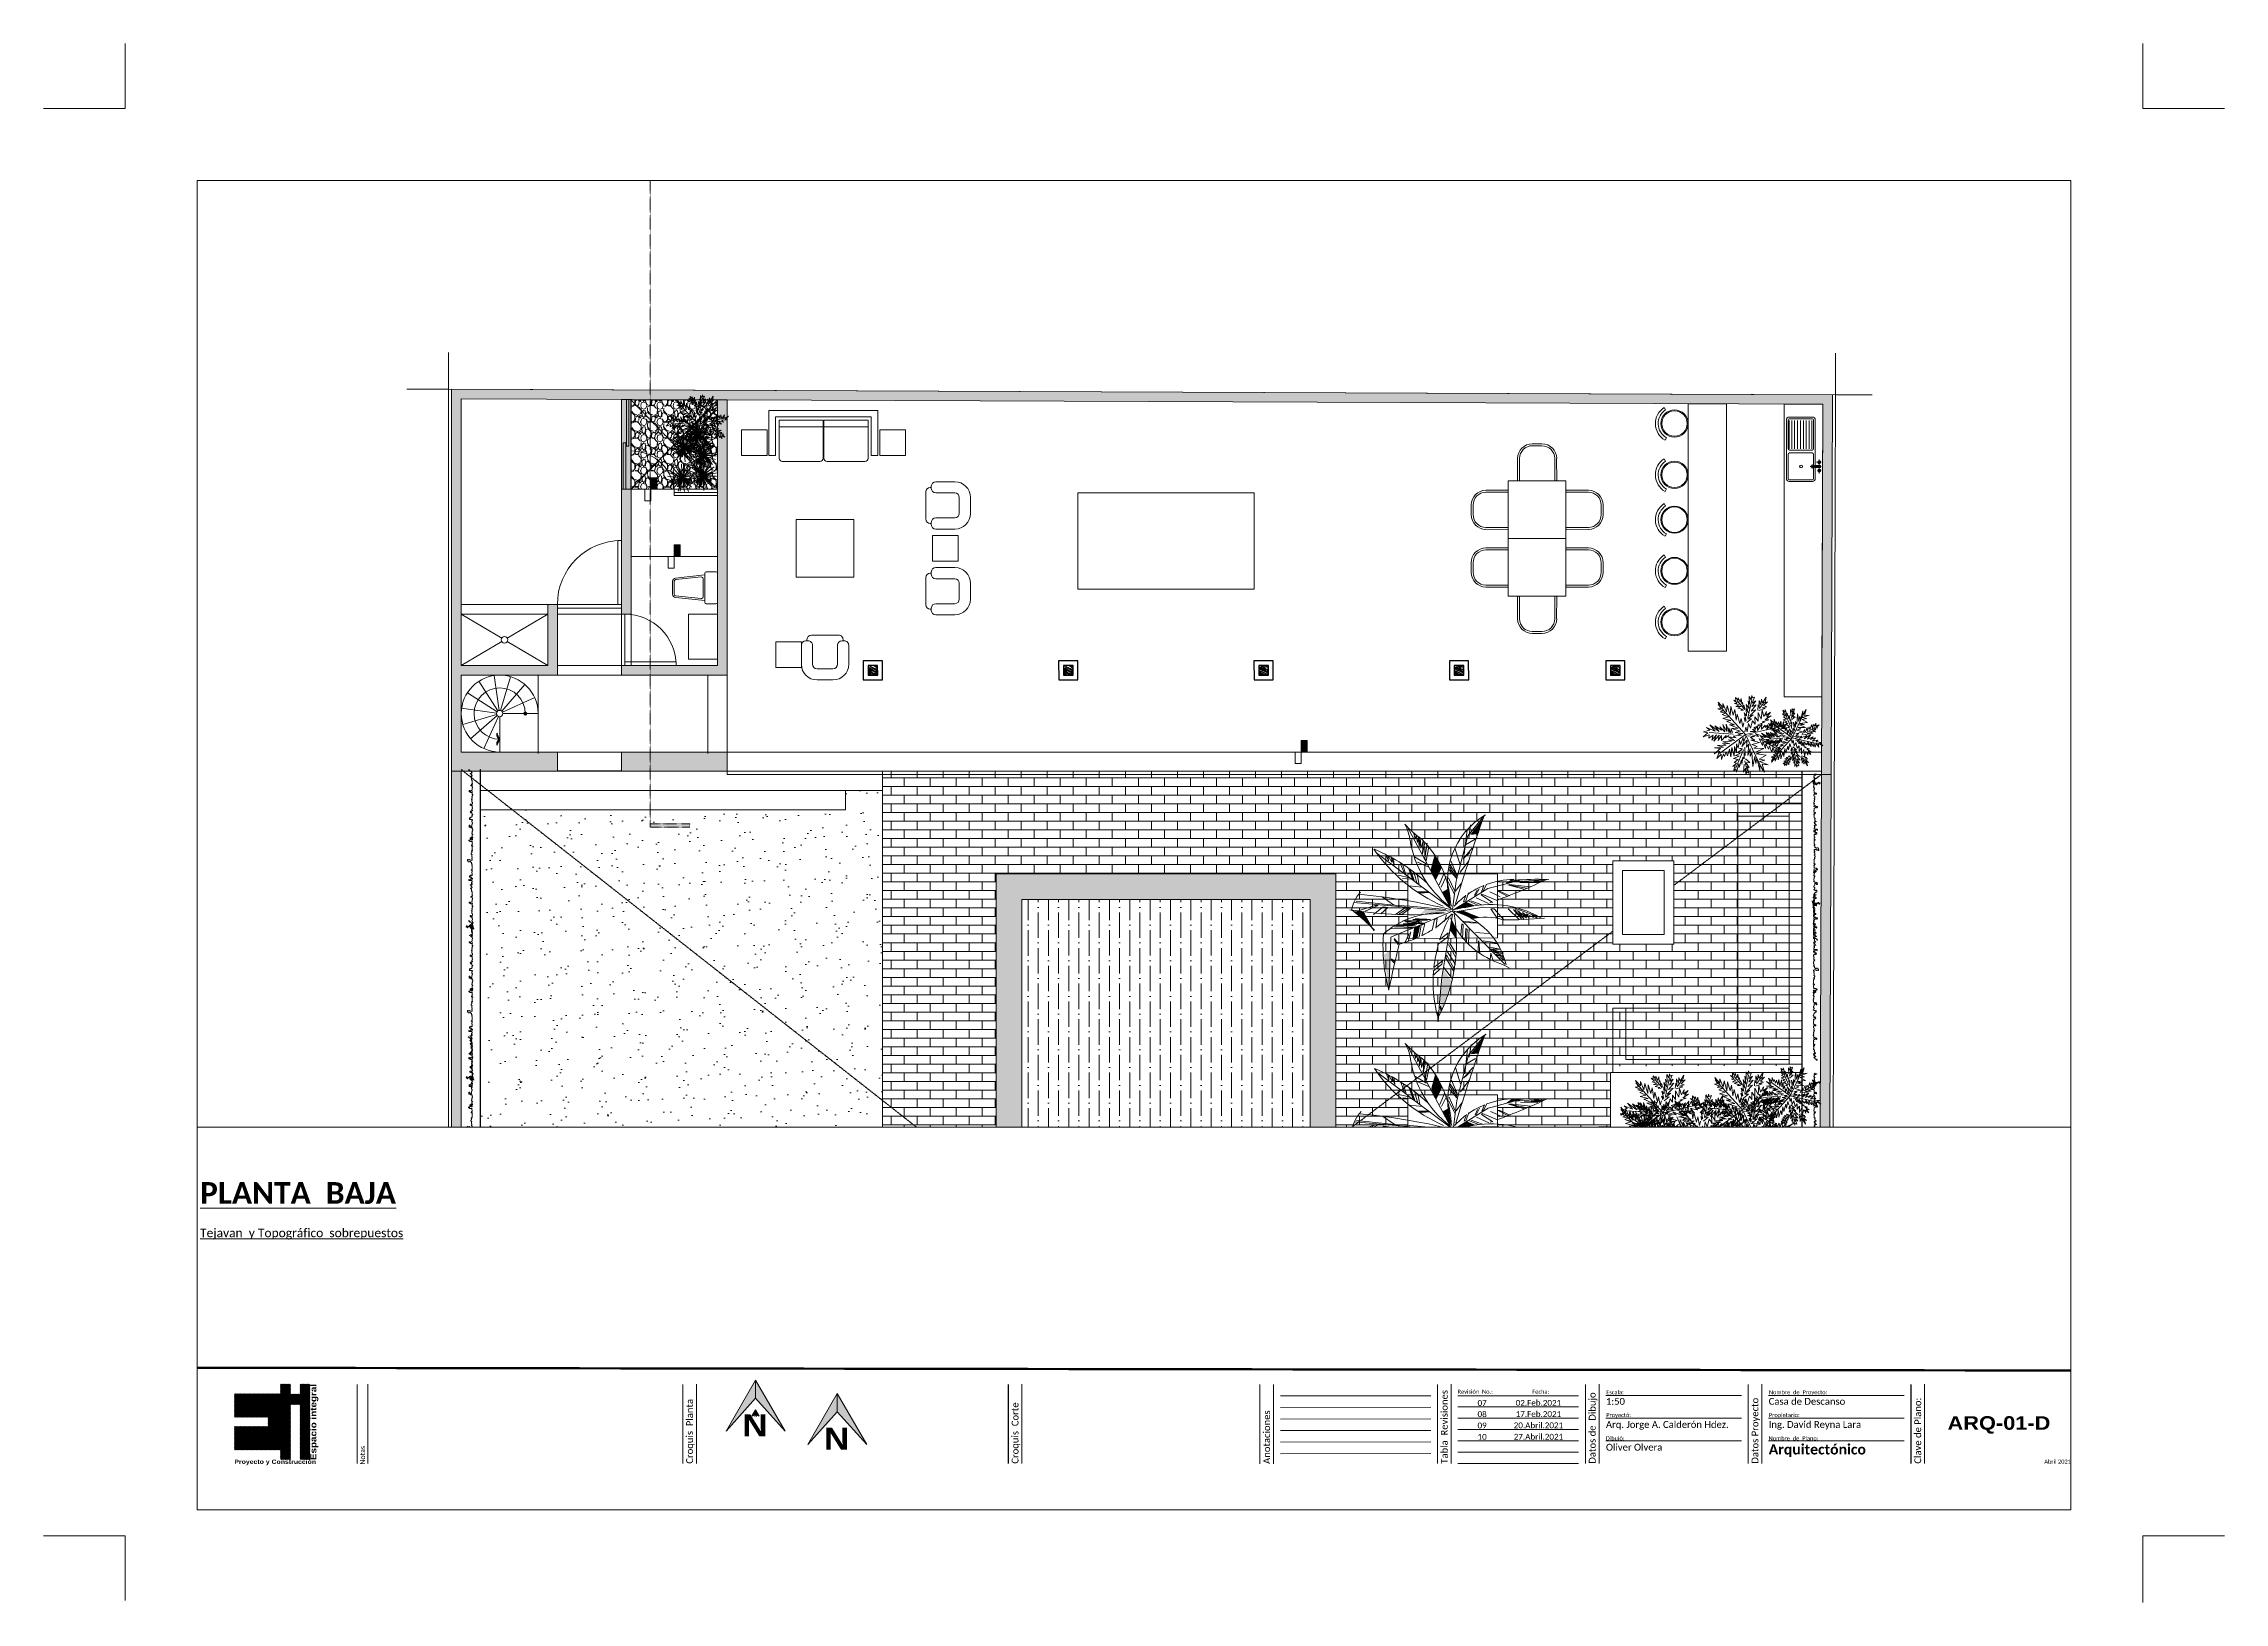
# Paper-space layout 'PB-Tejabàn y Topo' of a CAD drawing. Header units: metres. Extents: x 5216 to 5670, y -58 to 266.
# The model-space entities are those that its viewports show. They can reach past a viewport. Long polylines and large blocks are cut down to what shows.
import ezdxf
from ezdxf.enums import TextEntityAlignment as Align

# ---------------------------------------------------------------- set-up
doc = ezdxf.new("R2010")
doc.units = ezdxf.units.M
doc.header["$LTSCALE"] = 0.001
for name, pattern in [('0', [0]), ('DIVIDEX2', [63.5, 25.4, -12.7, 0, -12.7, 0, -12.7]), ('HIDDENX2', [19.05, 12.7, -6.35])]:
    doc.linetypes.add(name, pattern=pattern)
doc.layers.get('0').update_dxf_attribs({"lineweight": 13, "true_color": 0x000000})
doc.layers.get('Defpoints').update_dxf_attribs({"lineweight": 13, "true_color": 0x000000})
for name, color, linetype, lineweight, true_color in [('0 @ 0.01', 7, 'Continuous', 13, 0x000000), ('0 @ 0.02', 7, 'Continuous', 13, 0x000000), ('0 @ 0.05', 7, 'Continuous', 13, 0x000000), ('0 @ 0.075', 7, 'Continuous', 13, 0x000000), ('0 @ 0.1', 7, 'Continuous', 13, 0x000000), ('0 @ 0.125', 7, 'Continuous', 13, 0x000000), ('0 @ 1 (1)', 7, 'Continuous', 13, 0x000000), ('0 @ 1 (2)', 7, 'Continuous', 13, 0x000000), ('JACH-Anotaciones-Cambios deNivelPiso', 7, 'Continuous', 13, 0x000000), ('JACH-Anotaciones-Cambios deNivelPiso @ 0.05', 7, 'Continuous', 13, 0x000000), ('JACH-Anotaciones-Cambios deNivelPiso @ 0.075', 7, 'Continuous', 13, 0x000000), ('JACH-Anotaciones-Cambios deNivelPiso @ 0.1', 7, 'Continuous', 13, 0x000000), ('Jach-Anotaciones-Hatch-Lum100%', 7, 'Continuous', 13, 0x000000), ('Jach-Anotaciones-Hatch-Lum40%', 7, 'Continuous', 13, 0x999999), ('Jach-Anotaciones-Hatch-Lum50%', 9, 'Continuous', 13, 0x808080), ('Jach-Anotaciones-Hatch-Lum80%', 250, 'Continuous', 13, 0x333333), ('JACH-Anotaciones-Lineas-CORTE @ 0.075', 7, 'DIVIDEX2', 18, 0x000000), ('JACH-Anotaciones-Textos-Lum100%', 7, 'Continuous', 13, 0x000000), ('JACH-Anotaciones-Textos-Lum75%', 7, 'Continuous', 13, 0x404040), ('JACH-Arq-Lineas-Piso', 7, 'Continuous', 13, 0x1a1a1a), ('JACH-Arq-Lineas-Proyeccion', 250, 'HIDDENX2', 13, 0x333333), ('JACH-Arq-Líneas-ProyeccionCerramientos', 7, 'HIDDENX2', 13, 0x000000), ('JACH-Arq-Mobiliario01-', 250, 'Continuous', 9, 0x333333), ('JACH-Arq-Puertas01-', 7, 'Continuous', 13, 0x404040), ('JACH-Arq-Ventanas-BajasyPisoTecho', 7, 'Continuous', 13, 0x404040), ('JACH-ArqPaisaje-Vegetación', 7, 'Continuous', 13, 0x999999)]:
    doc.layers.add(name, color=color, linetype=linetype, lineweight=lineweight, true_color=true_color)
doc.layers.add('JACH-Arq-Muros01-Carga', color=3, linetype='Continuous', lineweight=25)
doc.styles.add('00a-Annotative-Gral-JACH(1.8mm)', font='calibri.ttf', dxfattribs={"height": 1.8})
doc.styles.add('00b-Annotative-Gral-JACH(2.2mm)', font='calibri.ttf', dxfattribs={"height": 2.2})
doc.styles.add('00c-Annotative-Gral-JACH(3mm)', font='calibri.ttf', dxfattribs={"height": 3})
doc.styles.add('00d-Annotative-Subtitulos-JACH(4.5mm)', font='calibri.ttf', dxfattribs={"height": 4.5})
doc.styles.add('01b-Arial-JACH(2.2mm)', font='arial.ttf', dxfattribs={"height": 2.2})
doc.styles.add('01c-Arial-JACH(3mm)', font='arial.ttf', dxfattribs={"height": 3})
doc.styles.add('01e-ArialNegritaJACH(4.5)', font='ariblk.ttf', dxfattribs={"height": 4.5})
doc.styles.add('ArialNegritaJACH', font='ariblk.ttf', dxfattribs={"height": 1.8})
doc.styles.get("Standard").update_dxf_attribs({"font": 'calibri.ttf', "height": 2.2})

# ---------------------------------------------------------------- blocks, each defined once
blk = doc.blocks.new('*U66')
at = {"lineweight": 0, "true_color": 0x404040, "transparency": 33554636}
h = blk.add_hatch(color=250, dxfattribs=at)
h.dxf.hatch_style = 1
h.paths.add_polyline_path([(0, 15), (-12.99, -7.5), (0, 6.97)])
h = blk.add_hatch(color=250, dxfattribs=at)
h.dxf.hatch_style = 1
h.paths.add_polyline_path([(0, 15), (12.99, -7.5), (0, 6.97)])
at = {"lineweight": 18}
for points in [[(0, 15), (-12.99, -7.5), (0, 6.97)], [(0, 15), (12.99, -7.5), (0, 6.97)]]:
    blk.add_lwpolyline(points, close=True, dxfattribs=at)
at = {"style": '01e-ArialNegritaJACH(4.5)'}
blk.add_text('N', height=9.63, dxfattribs=at).set_placement((-0.26, -4.95), align=Align.MIDDLE_CENTER)
blk = doc.blocks.new('*U382')
at = {"layer": '0 @ 0.01', "lineweight": 0, "xscale": 0.004726477024070023, "yscale": 0.004726477024070023, "zscale": 0.004726477024070023}
blk.add_blockref('*U66', (5363.96, -18.98), dxfattribs=at)
at = {"layer": '0 @ 0.02', "lineweight": 0, "xscale": 0.009452954048140045, "yscale": 0.009452954048140045, "zscale": 0.009452954048140045}
blk.add_blockref('*U66', (5363.96, -18.98), dxfattribs=at)
at = {"layer": '0 @ 0.05', "lineweight": 0, "xscale": 0.02363238512035011, "yscale": 0.02363238512035011, "zscale": 0.02363238512035011, "rotation": 8.53773646251594e-07}
blk.add_blockref('*U66', (5363.96, -18.98), dxfattribs=at)
at = {"layer": '0 @ 0.075', "lineweight": 0, "xscale": 0.03544857768052517, "yscale": 0.03544857768052517, "zscale": 0.03544857768052517}
blk.add_blockref('*U66', (5363.96, -18.98), dxfattribs=at)
at = {"layer": '0 @ 0.1', "lineweight": 0, "xscale": 0.04726477024070022, "yscale": 0.04726477024070022, "zscale": 0.04726477024070022, "rotation": 8.53773646251594e-07}
blk.add_blockref('*U66', (5363.96, -18.98), dxfattribs=at)
at = {"layer": '0 @ 0.125', "lineweight": 0, "xscale": 0.05908096280087528, "yscale": 0.05908096280087528, "zscale": 0.05908096280087528, "rotation": 8.53773646251594e-07}
blk.add_blockref('*U66', (5363.96, -18.98), dxfattribs=at)
at = {"layer": '0 @ 1 (1)', "lineweight": 0, "xscale": 0.4726477024070022, "yscale": 0.4726477024070022, "zscale": 0.4726477024070022}
blk.add_blockref('*U66', (5363.96, -18.98), dxfattribs=at)
at = {"layer": '0 @ 1 (2)', "lineweight": 0, "xscale": 0.4726477024070022, "yscale": 0.4726477024070022, "zscale": 0.4726477024070022, "rotation": 8.53773646251594e-07}
blk.add_blockref('*U66', (5380.96, -21.76), dxfattribs=at)
blk = doc.blocks.new('A$C2872593E')
for p, q in [((35, 351), (0, 373)), ((471, 339), (508, 360))]:
    blk.add_line(p, q)
for radius in [212, 198]:
    blk.add_circle((250, 213), radius)
for centre, radius, start, end in [((250, 213), 298, 29.6321, 146.9853), ((1, 374), 0.85, 146.9853, 237.1495), ((1, 374), 0.85, 146.9853, 237.1495), ((250, 213), 255, 29.6321, 147.1495)]:
    blk.add_arc(centre, radius, start, end)
at = {"flags": 9}
for tag in ['ZSIZE', 'YSIZE', 'XSIZE']:
    blk.add_attdef(tag, (257, 228), '', height=0.5, rotation=178.4267, dxfattribs=at)
blk = doc.blocks.new('A$C6CAA186E')
at = {"color": 0}
for p, q in [((0.345, 1.401), (0.417, 1.302)), ((0.448, 1.323), (0.345, 1.401)), ((0.501, 1.286), (0.425, 1.409)), ((0.425, 1.409), (0.448, 1.323)), ((0.506, 1.362), (0.501, 1.286)), ((0.547, 1.224), (0.506, 1.362)), ((0.553, 1.62), (0.658, 1.547)), ((0.65, 1.601), (0.553, 1.62)), ((0.658, 1.547), (0.555, 1.519)), ((0.555, 1.519), (0.663, 1.488)), ((0.663, 1.488), (0.569, 1.471)), ((0.569, 1.471), (0.692, 1.398)), ((0.57, 1.412), (0.711, 1.312)), ((0.692, 1.398), (0.57, 1.412)), ((0.588, 1.732), (0.65, 1.601)), ((0.67, 1.644), (0.588, 1.732)), ((0.812, 0.88), (0.627, 1.691)), ((0.686, 1.703), (0.67, 1.644)), ((0.7, 1.547), (0.686, 1.703)), ((0.751, 1.593), (0.7, 1.547)), ((0.723, 1.447), (0.751, 1.593)), ((0.812, 1.535), (0.723, 1.447)), ((0.768, 1.389), (0.812, 1.535)), ((0.836, 1.466), (0.768, 1.389)), ((0.77, 1.309), (0.836, 1.466)), ((0.901, 1.402), (0.77, 1.309)), ((0.783, 1.213), (0.901, 1.402)), ((0.899, 1.2), (0.918, 1.365)), ((0.918, 1.365), (0.941, 1.302)), ((0.941, 1.302), (0.941, 1.462)), ((0.941, 1.462), (0.988, 1.366)), ((0.956, 1.271), (1.137, 1.578)), ((0.988, 1.366), (0.978, 1.528)), ((0.978, 1.528), (1.035, 1.437)), ((1.035, 1.437), (1.037, 1.544)), ((1.037, 1.544), (1.069, 1.507)), ((1.184, 1.425), (1.046, 1.378)), ((1.046, 1.378), (1.116, 1.354)), ((1.069, 1.507), (1.09, 1.6)), ((1.187, 1.488), (1.081, 1.448)), ((1.081, 1.448), (1.184, 1.425)), ((1.09, 1.6), (1.106, 1.562)), ((1.106, 1.562), (1.169, 1.633)), ((1.217, 1.544), (1.124, 1.508)), ((1.124, 1.508), (1.187, 1.488)), ((1.169, 1.633), (1.148, 1.547)), ((1.148, 1.547), (1.217, 1.544)), ((0.048, 1.026), (0, 1.009)), ((0, 1.009), (0.087, 0.996)), ((0.087, 0.996), (0.018, 0.956)), ((0.018, 0.956), (0.178, 0.96)), ((0.03, 1.068), (0.048, 1.026)), ((0.156, 1.018), (0.03, 1.068)), ((0.031, 1.31), (0.154, 1.285)), ((0.151, 1.231), (0.031, 1.31)), ((0.076, 1.208), (0.151, 1.231)), ((0.194, 1.196), (0.076, 1.208)), ((0.463, 0.928), (0.086, 1.01)), ((0.104, 1.16), (0.194, 1.196)), ((0.249, 1.163), (0.104, 1.16)), ((0.178, 0.96), (0.109, 0.931)), ((0.109, 0.931), (0.268, 0.951)), ((0.229, 1.013), (0.11, 1.091)), ((0.11, 1.091), (0.156, 1.018)), ((0.128, 1.337), (0.209, 1.255)), ((0.154, 1.285), (0.128, 1.337)), ((0.27, 1.17), (0.129, 1.274)), ((0.268, 0.951), (0.183, 0.895)), ((0.183, 0.895), (0.359, 0.932)), ((0.192, 1.103), (0.229, 1.013)), ((0.326, 0.994), (0.192, 1.103)), ((0.195, 1.141), (0.249, 1.163)), ((0.307, 1.133), (0.195, 1.141)), ((0.209, 1.255), (0.233, 1.319)), ((0.233, 1.319), (0.258, 1.222)), ((0.258, 1.222), (0.268, 1.288)), ((0.268, 1.288), (0.313, 1.154)), ((0.359, 0.932), (0.27, 0.892)), ((0.297, 1.091), (0.326, 0.994)), ((0.424, 0.965), (0.297, 1.091)), ((0.439, 1.26), (0.305, 1.223)), ((0.305, 1.223), (0.488, 1.206)), ((0.33, 1.317), (0.439, 1.26)), ((0.417, 1.302), (0.33, 1.317)), ((0.488, 1.206), (0.355, 1.14)), ((0.355, 1.14), (0.532, 1.138)), ((0.484, 0.928), (0.401, 1.038)), ((0.401, 1.038), (0.424, 0.965)), ((0.532, 1.138), (0.443, 1.073)), ((0.443, 1.073), (0.592, 1.076)), ((0.482, 1.004), (0.484, 0.928)), ((0.564, 0.903), (0.482, 1.004)), ((0.592, 1.076), (0.524, 1.026)), ((0.524, 1.026), (0.68, 0.981)), ((0.556, 1.273), (0.547, 1.224)), ((0.608, 1.135), (0.556, 1.273)), ((0.68, 0.981), (0.58, 0.941)), ((0.58, 0.941), (0.755, 0.913)), ((0.585, 1.215), (0.73, 1.127)), ((0.696, 1.211), (0.585, 1.215)), ((0.607, 1.343), (0.663, 1.286)), ((0.711, 1.312), (0.607, 1.343)), ((0.622, 1.167), (0.608, 1.135)), ((0.663, 1.286), (0.615, 1.285)), ((0.615, 1.285), (0.696, 1.211)), ((0.662, 1.05), (0.622, 1.167)), ((0.73, 1.127), (0.633, 1.129)), ((0.633, 1.129), (0.72, 1.068)), ((0.755, 0.913), (0.661, 0.884)), ((0.678, 1.088), (0.662, 1.05)), ((0.705, 1.024), (0.678, 1.088)), ((0.747, 1.09), (0.705, 1.024)), ((0.75, 0.976), (0.747, 1.09)), ((0.876, 1.294), (0.783, 1.213)), ((0.79, 1.084), (0.876, 1.294)), ((0.853, 1.151), (0.79, 1.084)), ((0.803, 0.963), (0.853, 1.151)), ((0.812, 0.88), (1.563, 1.24)), ((0.855, 1.065), (0.835, 0.919)), ((0.872, 0.985), (0.855, 1.065)), ((0.925, 1.072), (0.872, 0.985)), ((1.039, 1.229), (0.895, 1.162)), ((0.926, 0.986), (0.925, 1.072)), ((0.975, 1.168), (0.926, 0.986)), ((0.928, 0.911), (1.071, 0.899)), ((1.063, 0.802), (0.928, 0.911)), ((1.101, 1.295), (0.953, 1.237)), ((0.953, 1.237), (1.039, 1.229)), ((1.021, 1.009), (0.975, 1.168)), ((1.116, 1.354), (1.004, 1.304)), ((1.004, 1.304), (1.101, 1.295)), ((1.011, 0.946), (1.248, 0.924)), ((1.071, 0.899), (1.011, 0.946)), ((1.062, 1.122), (1.021, 1.009)), ((1.095, 1.053), (1.062, 1.122)), ((1.102, 1.257), (1.095, 1.053)), ((1.175, 1.088), (1.102, 1.257)), ((1.103, 0.973), (1.267, 0.977)), ((1.248, 0.924), (1.103, 0.973)), ((1.178, 1.217), (1.175, 1.088)), ((1.212, 1.1), (1.178, 1.217)), ((1.183, 1.009), (1.475, 1.029)), ((1.267, 0.977), (1.183, 1.009)), ((1.239, 1.309), (1.212, 1.1)), ((1.322, 1.161), (1.239, 1.309)), ((1.265, 1.069), (1.414, 1.093)), ((1.475, 1.029), (1.265, 1.069)), ((1.298, 1.116), (1.558, 1.176)), ((1.414, 1.093), (1.298, 1.116)), ((1.318, 0.877), (1.392, 0.965)), ((1.347, 1.279), (1.322, 1.161)), ((1.371, 1.166), (1.347, 1.279)), ((1.36, 0.861), (1.563, 0.914)), ((1.443, 1.351), (1.371, 1.166)), ((1.392, 0.965), (1.398, 0.895)), ((1.398, 0.895), (1.504, 0.956)), ((1.428, 1.226), (1.443, 1.351)), ((1.594, 1.274), (1.428, 1.226)), ((1.44, 1.178), (1.594, 1.274)), ((1.558, 1.176), (1.44, 1.178)), ((1.504, 0.956), (1.477, 0.912)), ((1.477, 0.912), (1.615, 0.948)), ((1.615, 0.948), (1.591, 0.904)), ((0.097, 0.722), (0.039, 0.673)), ((0.039, 0.673), (0.108, 0.674)), ((0.14, 0.765), (0.048, 0.728)), ((0.048, 0.728), (0.097, 0.722)), ((0.175, 0.8), (0.064, 0.787)), ((0.064, 0.787), (0.14, 0.765)), ((0.094, 0.632), (0.156, 0.703)), ((0.108, 0.674), (0.094, 0.632)), ((0.287, 0.861), (0.108, 0.702)), ((0.229, 0.832), (0.139, 0.814)), ((0.139, 0.814), (0.175, 0.8)), ((0.156, 0.703), (0.168, 0.65)), ((0.337, 0.481), (0.162, 0.408)), ((0.168, 0.65), (0.193, 0.745)), ((0.812, 0.88), (0.185, 0.312)), ((0.193, 0.745), (0.226, 0.677)), ((0.277, 0.865), (0.201, 0.842)), ((0.201, 0.842), (0.229, 0.832)), ((0.412, 0.559), (0.204, 0.499)), ((0.204, 0.499), (0.337, 0.481)), ((0.226, 0.677), (0.23, 0.78)), ((0.41, 0.622), (0.228, 0.569)), ((0.228, 0.569), (0.412, 0.559)), ((0.23, 0.78), (0.263, 0.715)), ((0.263, 0.715), (0.282, 0.813)), ((0.27, 0.892), (0.419, 0.9)), ((0.282, 0.813), (0.304, 0.781)), ((0.514, 0.683), (0.292, 0.653)), ((0.292, 0.653), (0.41, 0.622)), ((0.304, 0.781), (0.302, 0.838)), ((0.336, 0.353), (0.365, 0.461)), ((0.419, 0.9), (0.361, 0.852)), ((0.361, 0.852), (0.516, 0.891)), ((0.365, 0.461), (0.392, 0.392)), ((0.584, 0.76), (0.385, 0.707)), ((0.385, 0.707), (0.514, 0.683)), ((0.392, 0.392), (0.444, 0.521)), ((0.444, 0.521), (0.474, 0.404)), ((0.516, 0.891), (0.464, 0.848)), ((0.464, 0.848), (0.544, 0.871)), ((0.474, 0.404), (0.516, 0.571)), ((0.656, 0.821), (0.476, 0.785)), ((0.476, 0.785), (0.584, 0.76)), ((0.516, 0.571), (0.531, 0.481)), ((0.531, 0.481), (0.607, 0.647)), ((0.565, 0.844), (0.656, 0.821)), ((0.774, 0.539), (0.594, 0.472)), ((0.594, 0.472), (0.75, 0.49)), ((0.75, 0.49), (0.602, 0.403)), ((0.607, 0.647), (0.61, 0.542)), ((0.61, 0.542), (0.679, 0.724)), ((0.661, 0.884), (0.756, 0.861)), ((0.78, 0.571), (0.669, 0.533)), ((0.669, 0.533), (0.774, 0.539)), ((0.679, 0.724), (0.688, 0.596)), ((0.688, 0.596), (0.744, 0.768)), ((0.768, 0.608), (0.693, 0.579)), ((0.693, 0.579), (0.78, 0.571)), ((0.744, 0.768), (0.771, 0.663)), ((0.806, 0.62), (0.768, 0.122)), ((0.771, 0.663), (0.791, 0.823)), ((0.791, 0.823), (0.804, 0.721)), ((0.804, 0.721), (0.827, 0.797)), ((0.812, 0.88), (1.207, 0.34)), ((0.827, 0.797), (0.842, 0.62)), ((0.879, 0.455), (0.829, 0.53)), ((0.933, 0.376), (0.83, 0.477)), ((0.83, 0.477), (0.879, 0.455)), ((0.842, 0.62), (0.878, 0.686)), ((0.853, 0.884), (1.063, 0.802)), ((0.878, 0.686), (0.86, 0.524)), ((0.86, 0.524), (0.934, 0.65)), ((0.875, 0.829), (0.94, 0.837)), ((1.021, 0.774), (0.875, 0.829)), ((0.934, 0.65), (0.92, 0.515)), ((0.92, 0.515), (0.95, 0.585)), ((0.925, 0.751), (1.021, 0.774)), ((1.096, 0.723), (0.925, 0.751)), ((0.95, 0.585), (0.964, 0.404)), ((0.964, 0.404), (1.005, 0.55)), ((1.005, 0.55), (0.998, 0.399)), ((0.998, 0.399), (1.032, 0.475)), ((1.002, 0.693), (1.096, 0.723)), ((1.194, 0.687), (1.002, 0.693)), ((1.032, 0.475), (1.036, 0.294)), ((1.062, 0.652), (1.194, 0.687)), ((1.26, 0.64), (1.062, 0.652)), ((1.072, 0.867), (1.244, 0.871)), ((1.078, 0.594), (1.26, 0.64)), ((1.272, 0.571), (1.078, 0.594)), ((1.102, 0.754), (1.094, 0.813)), ((1.122, 0.809), (1.102, 0.754)), ((1.117, 0.542), (1.272, 0.571)), ((1.252, 0.501), (1.117, 0.542)), ((1.183, 0.714), (1.122, 0.809)), ((1.132, 0.835), (1.505, 0.679)), ((1.171, 0.478), (1.252, 0.501)), ((1.268, 0.442), (1.171, 0.478)), ((1.209, 0.767), (1.183, 0.714)), ((1.244, 0.871), (1.197, 0.847)), ((1.197, 0.847), (1.319, 0.849)), ((1.249, 0.673), (1.209, 0.767)), ((1.258, 0.743), (1.249, 0.673)), ((1.313, 0.63), (1.258, 0.743)), ((1.319, 0.849), (1.281, 0.823)), ((1.281, 0.823), (1.427, 0.799)), ((1.332, 0.728), (1.313, 0.63)), ((1.392, 0.643), (1.332, 0.728)), ((1.427, 0.799), (1.337, 0.791)), ((1.337, 0.791), (1.497, 0.748)), ((1.408, 0.691), (1.392, 0.643)), ((1.479, 0.613), (1.408, 0.691)), ((1.497, 0.748), (1.418, 0.74)), ((1.418, 0.74), (1.596, 0.691)), ((1.597, 0.834), (1.426, 0.847)), ((1.457, 0.661), (1.479, 0.613)), ((1.576, 0.626), (1.457, 0.661)), ((1.629, 0.883), (1.511, 0.881)), ((1.511, 0.881), (1.597, 0.834)), ((1.596, 0.691), (1.526, 0.679)), ((1.526, 0.679), (1.576, 0.626)), ((1.591, 0.904), (1.629, 0.883)), ((0.253, 0.41), (0.139, 0.307)), ((0.139, 0.307), (0.271, 0.358)), ((0.162, 0.408), (0.253, 0.41)), ((0.271, 0.358), (0.278, 0.299)), ((0.278, 0.299), (0.318, 0.411)), ((0.318, 0.411), (0.336, 0.353)), ((0.602, 0.403), (0.755, 0.448)), ((0.747, 0.33), (0.608, 0.136)), ((0.608, 0.136), (0.738, 0.244)), ((0.718, 0.378), (0.627, 0.241)), ((0.627, 0.241), (0.747, 0.33)), ((0.755, 0.448), (0.65, 0.345)), ((0.65, 0.345), (0.718, 0.378)), ((0.738, 0.244), (0.668, 0.067)), ((0.668, 0.067), (0.719, 0.132)), ((0.719, 0.132), (0.754, 0.004)), ((0.754, 0.004), (0.773, 0.091)), ((0.773, 0.091), (0.861, 0)), ((0.861, 0), (0.816, 0.123)), ((0.816, 0.123), (0.886, 0.114)), ((0.817, 0.273), (0.947, 0.216)), ((0.927, 0.174), (0.817, 0.273)), ((0.822, 0.332), (0.935, 0.307)), ((0.947, 0.216), (0.822, 0.332)), ((0.825, 0.203), (0.927, 0.174)), ((0.886, 0.114), (0.825, 0.203)), ((0.832, 0.38), (0.933, 0.376)), ((0.935, 0.307), (0.832, 0.38)), ((1.036, 0.294), (1.071, 0.423)), ((1.071, 0.423), (1.086, 0.23)), ((1.086, 0.23), (1.104, 0.359)), ((1.104, 0.359), (1.21, 0.228)), ((1.159, 0.339), (1.31, 0.283)), ((1.21, 0.228), (1.159, 0.339)), ((1.21, 0.42), (1.268, 0.442)), ((1.329, 0.38), (1.21, 0.42)), ((1.217, 0.372), (1.329, 0.38)), ((1.31, 0.283), (1.217, 0.372))]:
    blk.add_line(p, q, dxfattribs=at)
blk = doc.blocks.new('A$C686239C3')
at = {"linetype": 'Continuous'}
for p, q in [((0, 3.321), (0, 3.317)), ((0, 3.317), (0.004, 3.317)), ((0, 3.305), (0, 3.302)), ((0.004, 3.305), (0, 3.305)), ((0, 3.302), (0.008, 3.302)), ((0.004, 3.317), (0.004, 3.305)), ((0.008, 3.302), (0.008, 3.298)), ((0.008, 3.298), (0.016, 3.298)), ((0.011, 3.29), (0.011, 3.31)), ((0.011, 3.31), (0.027, 3.31)), ((0.012, 3.298), (0.012, 3.278)), ((0.016, 3.298), (0.012, 3.298)), ((0.012, 3.278), (0.02, 3.278)), ((0.014, 3.248), (0.022, 3.248)), ((0.02, 3.26), (0.015, 3.26)), ((0.015, 3.26), (0.015, 3.258)), ((0.015, 3.258), (0.019, 3.258)), ((0.016, 3.253), (0.015, 3.253)), ((0.015, 3.253), (0.015, 3.251)), ((0.015, 3.251), (0.016, 3.251)), ((0.019, 3.255), (0.016, 3.255)), ((0.016, 3.255), (0.016, 3.253)), ((0.016, 3.251), (0.016, 3.249)), ((0.029, 3.256), (0.017, 3.256)), ((0.017, 3.256), (0.017, 3.252)), ((0.023, 3.284), (0.018, 3.284)), ((0.018, 3.284), (0.018, 3.281)), ((0.018, 3.281), (0.025, 3.281)), ((0.022, 3.192), (0.018, 3.192)), ((0.018, 3.192), (0.018, 3.18)), ((0.018, 3.18), (0.022, 3.18)), ((0.019, 3.258), (0.019, 3.255)), ((0.02, 3.278), (0.02, 3.292)), ((0.02, 3.292), (0.023, 3.292)), ((0.02, 3.259), (0.02, 3.26)), ((0.024, 3.259), (0.02, 3.259)), ((0.022, 3.267), (0.021, 3.267)), ((0.021, 3.267), (0.021, 3.265)), ((0.021, 3.265), (0.025, 3.265)), ((0.025, 3.269), (0.022, 3.269)), ((0.022, 3.269), (0.022, 3.267)), ((0.022, 3.248), (0.022, 3.244)), ((0.022, 3.244), (0.03, 3.244)), ((0.03, 3.196), (0.022, 3.196)), ((0.022, 3.196), (0.022, 3.192)), ((0.022, 3.18), (0.022, 3.176)), ((0.023, 3.292), (0.023, 3.284)), ((0.025, 3.27), (0.023, 3.27)), ((0.023, 3.27), (0.023, 3.266)), ((0.023, 3.266), (0.025, 3.266)), ((0.026, 3.26), (0.024, 3.26)), ((0.024, 3.26), (0.024, 3.259)), ((0.025, 3.281), (0.025, 3.287)), ((0.025, 3.287), (0.029, 3.287)), ((0.029, 3.271), (0.025, 3.271)), ((0.025, 3.271), (0.025, 3.27)), ((0.025, 3.266), (0.025, 3.269)), ((0.025, 3.265), (0.025, 3.26)), ((0.025, 3.26), (0.026, 3.26)), ((0.037, 3.252), (0.025, 3.252)), ((0.025, 3.252), (0.029, 3.252)), ((0.026, 3.382), (0.026, 3.398)), ((0.026, 3.398), (0.03, 3.398)), ((0.042, 3.382), (0.026, 3.382)), ((0.038, 3.326), (0.026, 3.326)), ((0.026, 3.326), (0.034, 3.326)), ((0.03, 3.236), (0.026, 3.236)), ((0.026, 3.236), (0.026, 3.232)), ((0.026, 3.232), (0.038, 3.232)), ((0.03, 3.224), (0.026, 3.224)), ((0.026, 3.224), (0.026, 3.212)), ((0.026, 3.212), (0.034, 3.212)), ((0.03, 3.2), (0.026, 3.2)), ((0.026, 3.2), (0.03, 3.2)), ((0.027, 3.31), (0.027, 3.306)), ((0.027, 3.306), (0.039, 3.306)), ((0.039, 3.276), (0.028, 3.276)), ((0.028, 3.276), (0.028, 3.269)), ((0.028, 3.269), (0.029, 3.269)), ((0.028, 3.161), (0.028, 3.182)), ((0.029, 3.287), (0.029, 3.281)), ((0.029, 3.281), (0.035, 3.281)), ((0.029, 3.269), (0.029, 3.271)), ((0.029, 3.252), (0.029, 3.256)), ((0.03, 3.398), (0.03, 3.402)), ((0.03, 3.402), (0.034, 3.402)), ((0.038, 3.346), (0.03, 3.346)), ((0.03, 3.346), (0.034, 3.346)), ((0.03, 3.244), (0.03, 3.236)), ((0.038, 3.232), (0.03, 3.232)), ((0.03, 3.232), (0.03, 3.224)), ((0.034, 3.212), (0.03, 3.212)), ((0.03, 3.212), (0.03, 3.2)), ((0.03, 3.2), (0.03, 3.196)), ((0.034, 3.434), (0.034, 3.446)), ((0.034, 3.446), (0.042, 3.446)), ((0.038, 3.434), (0.034, 3.434)), ((0.034, 3.402), (0.034, 3.422)), ((0.034, 3.422), (0.038, 3.422)), ((0.034, 3.358), (0.034, 3.362)), ((0.034, 3.362), (0.042, 3.362)), ((0.034, 3.346), (0.034, 3.358)), ((0.034, 3.358), (0.038, 3.358)), ((0.038, 3.358), (0.034, 3.358)), ((0.034, 3.326), (0.034, 3.334)), ((0.034, 3.334), (0.038, 3.334)), ((0.034, 3.314), (0.034, 3.322)), ((0.034, 3.322), (0.038, 3.322)), ((0.042, 3.314), (0.034, 3.314)), ((0.039, 3.306), (0.035, 3.306)), ((0.035, 3.306), (0.035, 3.302)), ((0.035, 3.302), (0.047, 3.302)), ((0.035, 3.281), (0.035, 3.287)), ((0.035, 3.287), (0.04, 3.287)), ((0.038, 3.289), (0.036, 3.289)), ((0.036, 3.289), (0.036, 3.274)), ((0.037, 3.248), (0.037, 3.252)), ((0.053, 3.248), (0.037, 3.248)), ((0.038, 3.43), (0.038, 3.434)), ((0.042, 3.43), (0.038, 3.43)), ((0.038, 3.422), (0.038, 3.426)), ((0.038, 3.426), (0.042, 3.426)), ((0.038, 3.334), (0.038, 3.346)), ((0.038, 3.322), (0.038, 3.326)), ((0.039, 3.297), (0.038, 3.297)), ((0.038, 3.297), (0.04, 3.297)), ((0.038, 3.283), (0.038, 3.289)), ((0.04, 3.283), (0.038, 3.283)), ((0.039, 3.293), (0.039, 3.297)), ((0.04, 3.297), (0.04, 3.299)), ((0.04, 3.299), (0.044, 3.299)), ((0.04, 3.287), (0.04, 3.283)), ((0.04, 3.28), (0.04, 3.276)), ((0.052, 3.28), (0.04, 3.28)), ((0.042, 3.446), (0.042, 3.45)), ((0.042, 3.45), (0.046, 3.45)), ((0.042, 3.426), (0.042, 3.43)), ((0.042, 3.378), (0.042, 3.382)), ((0.046, 3.378), (0.042, 3.378)), ((0.042, 3.362), (0.042, 3.366)), ((0.042, 3.366), (0.046, 3.366)), ((0.042, 3.31), (0.042, 3.314)), ((0.05, 3.31), (0.042, 3.31)), ((0.044, 3.299), (0.044, 3.297)), ((0.044, 3.297), (0.049, 3.297)), ((0.045, 3.3), (0.045, 3.303)), ((0.045, 3.303), (0.048, 3.303)), ((0.049, 3.3), (0.045, 3.3)), ((0.046, 3.45), (0.046, 3.454)), ((0.046, 3.454), (0.051, 3.454)), ((0.046, 3.366), (0.046, 3.378)), ((0.047, 3.302), (0.047, 3.306)), ((0.048, 3.307), (0.048, 3.309)), ((0.049, 3.307), (0.048, 3.307)), ((0.048, 3.303), (0.048, 3.305)), ((0.048, 3.305), (0.049, 3.305)), ((0.048, 3.26), (0.052, 3.26)), ((0.056, 3.26), (0.048, 3.26)), ((0.049, 3.458), (0.057, 3.458)), ((0.049, 3.45), (0.049, 3.458)), ((0.049, 3.305), (0.049, 3.307)), ((0.049, 3.297), (0.049, 3.3)), ((0.052, 3.26), (0.052, 3.28)), ((0.053, 3.462), (0.053, 3.43)), ((0.057, 3.462), (0.053, 3.462)), ((0.053, 3.43), (0.065, 3.43)), ((0.053, 3.268), (0.053, 3.248)), ((0.085, 3.268), (0.053, 3.268)), ((0.056, 3.256), (0.056, 3.26)), ((0.064, 3.256), (0.056, 3.256)), ((0.057, 3.458), (0.057, 3.462)), ((0.06, 3.252), (0.064, 3.252)), ((0.06, 3.241), (0.06, 3.252)), ((0.064, 3.241), (0.06, 3.241)), ((0.064, 3.252), (0.064, 3.256)), ((0.064, 3.237), (0.064, 3.241)), ((0.072, 3.237), (0.064, 3.237)), ((0.065, 3.43), (0.065, 3.434)), ((0.065, 3.434), (0.069, 3.434)), ((0.069, 3.442), (0.085, 3.442)), ((0.069, 3.434), (0.069, 3.442)), ((0.072, 3.233), (0.072, 3.237)), ((0.08, 3.233), (0.072, 3.233)), ((0.08, 3.244), (0.08, 3.233)), ((0.1, 3.244), (0.08, 3.244)), ((0.085, 3.45), (0.089, 3.45)), ((0.085, 3.442), (0.085, 3.45)), ((0.085, 3.264), (0.085, 3.268)), ((0.121, 3.264), (0.085, 3.264)), ((0.088, 3.268), (0.088, 3.256)), ((0.112, 3.268), (0.088, 3.268)), ((0.088, 3.256), (0.092, 3.256)), ((0.089, 3.45), (0.089, 3.454)), ((0.092, 3.256), (0.092, 3.252)), ((0.092, 3.252), (0.096, 3.252)), ((0.096, 3.252), (0.096, 3.248)), ((0.096, 3.248), (0.1, 3.248)), ((0.1, 3.248), (0.1, 3.244)), ((0.112, 3.272), (0.112, 3.268)), ((0.116, 3.272), (0.112, 3.272)), ((0.116, 3.276), (0.116, 3.272)), ((0.128, 3.276), (0.116, 3.276)), ((0.137, 3.272), (0.121, 3.272)), ((0.121, 3.272), (0.121, 3.264)), ((0.128, 3.284), (0.128, 3.276)), ((0.132, 3.284), (0.128, 3.284)), ((0.132, 3.288), (0.132, 3.284)), ((0.136, 3.288), (0.132, 3.288)), ((0.136, 3.276), (0.136, 3.288)), ((0.14, 3.276), (0.136, 3.276)), ((0.137, 3.264), (0.137, 3.272)), ((0.141, 3.264), (0.137, 3.264)), ((0.14, 3.272), (0.14, 3.276)), ((0.144, 3.272), (0.14, 3.272)), ((0.141, 3.252), (0.141, 3.264)), ((0.144, 3.252), (0.141, 3.252)), ((0.144, 3.268), (0.144, 3.272)), ((0.152, 3.268), (0.144, 3.268)), ((0.148, 3.256), (0.144, 3.256)), ((0.144, 3.256), (0.144, 3.252)), ((0.148, 3.252), (0.148, 3.256)), ((0.152, 3.252), (0.148, 3.252)), ((0.152, 3.272), (0.152, 3.268)), ((0.168, 3.272), (0.152, 3.272)), ((0.16, 3.268), (0.152, 3.268)), ((0.152, 3.268), (0.156, 3.268)), ((0.152, 3.248), (0.152, 3.252)), ((0.16, 3.248), (0.152, 3.248)), ((0.156, 3.268), (0.156, 3.264)), ((0.156, 3.264), (0.16, 3.264)), ((0.022, 3.176), (0.038, 3.176)), ((0.024, 2.846), (0.024, 2.834)), ((0.032, 2.846), (0.024, 2.846)), ((0.024, 2.834), (0.028, 2.834)), ((0.028, 3.161), (0.032, 3.161)), ((0.028, 3.126), (0.028, 3.106)), ((0.032, 3.126), (0.028, 3.126)), ((0.028, 3.106), (0.032, 3.106)), ((0.028, 3.026), (0.028, 2.998)), ((0.032, 3.026), (0.028, 3.026)), ((0.028, 2.998), (0.032, 2.998)), ((0.028, 2.87), (0.028, 2.846)), ((0.032, 2.87), (0.028, 2.87)), ((0.028, 2.846), (0.036, 2.846)), ((0.028, 2.834), (0.028, 2.826)), ((0.028, 2.826), (0.032, 2.826)), ((0.028, 2.782), (0.028, 2.77)), ((0.036, 2.782), (0.028, 2.782)), ((0.028, 2.778), (0.032, 2.778)), ((0.028, 2.77), (0.028, 2.778)), ((0.032, 3.161), (0.032, 3.153)), ((0.032, 3.153), (0.04, 3.153)), ((0.032, 3.133), (0.032, 3.126)), ((0.036, 3.133), (0.032, 3.133)), ((0.032, 3.106), (0.032, 3.078)), ((0.032, 3.078), (0.036, 3.078)), ((0.032, 3.03), (0.032, 3.026)), ((0.036, 3.03), (0.032, 3.03)), ((0.032, 2.998), (0.032, 2.994)), ((0.032, 2.994), (0.04, 2.994)), ((0.032, 2.91), (0.032, 2.89)), ((0.036, 2.91), (0.032, 2.91)), ((0.032, 2.89), (0.04, 2.89)), ((0.032, 2.874), (0.032, 2.87)), ((0.036, 2.874), (0.032, 2.874)), ((0.032, 2.842), (0.032, 2.846)), ((0.04, 2.842), (0.032, 2.842)), ((0.032, 2.826), (0.032, 2.818)), ((0.032, 2.818), (0.036, 2.818)), ((0.032, 2.782), (0.04, 2.782)), ((0.032, 2.778), (0.032, 2.782)), ((0.032, 2.742), (0.032, 2.714)), ((0.04, 2.742), (0.032, 2.742)), ((0.036, 3.137), (0.036, 3.133)), ((0.04, 3.137), (0.036, 3.137)), ((0.036, 3.078), (0.036, 3.054)), ((0.036, 3.054), (0.048, 3.054)), ((0.036, 3.038), (0.036, 3.03)), ((0.072, 3.038), (0.036, 3.038)), ((0.036, 2.95), (0.036, 2.938)), ((0.04, 2.95), (0.036, 2.95)), ((0.036, 2.938), (0.048, 2.938)), ((0.036, 2.914), (0.036, 2.91)), ((0.044, 2.914), (0.036, 2.914)), ((0.036, 2.878), (0.036, 2.874)), ((0.04, 2.878), (0.036, 2.878)), ((0.036, 2.846), (0.036, 2.838)), ((0.036, 2.838), (0.04, 2.838)), ((0.036, 2.818), (0.036, 2.782)), ((0.04, 3.153), (0.04, 3.137)), ((0.04, 2.994), (0.04, 2.986)), ((0.04, 2.986), (0.044, 2.986)), ((0.04, 2.962), (0.04, 2.95)), ((0.044, 2.962), (0.04, 2.962)), ((0.044, 2.922), (0.04, 2.922)), ((0.04, 2.922), (0.04, 2.914)), ((0.04, 2.914), (0.044, 2.914)), ((0.04, 2.89), (0.04, 2.878)), ((0.04, 2.838), (0.04, 2.842)), ((0.04, 2.786), (0.044, 2.786)), ((0.04, 2.782), (0.04, 2.786)), ((0.04, 2.746), (0.04, 2.742)), ((0.044, 2.746), (0.04, 2.746)), ((0.044, 2.986), (0.044, 2.962)), ((0.044, 2.93), (0.044, 2.922)), ((0.048, 2.93), (0.044, 2.93)), ((0.044, 2.794), (0.068, 2.794)), ((0.044, 2.786), (0.044, 2.794)), ((0.044, 2.75), (0.044, 2.746)), ((0.052, 2.75), (0.044, 2.75)), ((0.048, 3.062), (0.052, 3.062)), ((0.048, 3.054), (0.048, 3.062)), ((0.048, 2.938), (0.048, 2.93)), ((0.052, 3.066), (0.06, 3.066)), ((0.052, 3.062), (0.052, 3.066)), ((0.052, 2.754), (0.052, 2.75)), ((0.06, 2.754), (0.052, 2.754)), ((0.06, 3.066), (0.06, 3.058)), ((0.06, 3.058), (0.08, 3.058)), ((0.06, 2.766), (0.06, 2.754)), ((0.076, 2.766), (0.06, 2.766)), ((0.068, 2.794), (0.068, 2.782)), ((0.068, 2.782), (0.072, 2.782)), ((0.072, 3.034), (0.072, 3.038)), ((0.08, 3.034), (0.072, 3.034)), ((0.072, 2.782), (0.072, 2.778)), ((0.072, 2.778), (0.1, 2.778)), ((0.076, 2.762), (0.076, 2.766)), ((0.084, 2.762), (0.076, 2.762)), ((0.08, 3.058), (0.08, 3.034)), ((0.084, 2.754), (0.084, 2.762)), ((0.088, 2.754), (0.084, 2.754)), ((0.088, 2.75), (0.088, 2.754)), ((0.092, 2.75), (0.088, 2.75)), ((0.092, 2.754), (0.092, 2.75)), ((0.096, 2.754), (0.092, 2.754)), ((0.096, 2.762), (0.096, 2.754)), ((0.1, 2.762), (0.096, 2.762)), ((0.1, 2.778), (0.1, 2.762)), ((0.028, 2.698), (0.028, 2.674)), ((0.032, 2.698), (0.028, 2.698)), ((0.028, 2.674), (0.032, 2.674)), ((0.028, 2.618), (0.028, 2.602)), ((0.036, 2.618), (0.028, 2.618)), ((0.028, 2.602), (0.036, 2.602)), ((0.028, 2.278), (0.028, 2.254)), ((0.04, 2.278), (0.028, 2.278)), ((0.032, 2.714), (0.036, 2.714)), ((0.032, 2.71), (0.032, 2.706)), ((0.036, 2.71), (0.032, 2.71)), ((0.032, 2.71), (0.036, 2.71)), ((0.032, 2.706), (0.032, 2.71)), ((0.032, 2.706), (0.032, 2.698)), ((0.036, 2.706), (0.032, 2.706)), ((0.032, 2.674), (0.032, 2.654)), ((0.032, 2.654), (0.04, 2.654)), ((0.032, 2.642), (0.032, 2.634)), ((0.036, 2.642), (0.032, 2.642)), ((0.032, 2.638), (0.036, 2.638)), ((0.032, 2.634), (0.032, 2.638)), ((0.032, 2.566), (0.032, 2.534)), ((0.036, 2.566), (0.032, 2.566)), ((0.032, 2.534), (0.052, 2.534)), ((0.032, 2.454), (0.032, 2.442)), ((0.04, 2.454), (0.032, 2.454)), ((0.032, 2.442), (0.044, 2.442)), ((0.036, 2.714), (0.036, 2.71)), ((0.036, 2.71), (0.036, 2.706)), ((0.036, 2.646), (0.036, 2.642)), ((0.036, 2.642), (0.036, 2.646)), ((0.036, 2.642), (0.048, 2.642)), ((0.036, 2.638), (0.036, 2.642)), ((0.052, 2.642), (0.036, 2.642)), ((0.036, 2.622), (0.036, 2.618)), ((0.048, 2.622), (0.036, 2.622)), ((0.036, 2.602), (0.036, 2.566)), ((0.036, 2.386), (0.036, 2.378)), ((0.052, 2.386), (0.036, 2.386)), ((0.036, 2.378), (0.044, 2.378)), ((0.036, 2.358), (0.036, 2.354)), ((0.044, 2.358), (0.036, 2.358)), ((0.036, 2.354), (0.048, 2.354)), ((0.036, 2.334), (0.036, 2.31)), ((0.04, 2.334), (0.036, 2.334)), ((0.036, 2.31), (0.04, 2.31)), ((0.04, 2.654), (0.04, 2.65)), ((0.04, 2.65), (0.048, 2.65)), ((0.04, 2.458), (0.04, 2.454)), ((0.052, 2.458), (0.04, 2.458)), ((0.04, 2.426), (0.04, 2.418)), ((0.056, 2.426), (0.04, 2.426)), ((0.04, 2.418), (0.048, 2.418)), ((0.04, 2.338), (0.04, 2.334)), ((0.048, 2.338), (0.04, 2.338)), ((0.04, 2.31), (0.04, 2.306)), ((0.04, 2.306), (0.104, 2.306)), ((0.04, 2.274), (0.04, 2.278)), ((0.044, 2.274), (0.04, 2.274)), ((0.044, 2.63), (0.044, 2.626)), ((0.048, 2.63), (0.044, 2.63)), ((0.044, 2.626), (0.048, 2.626)), ((0.044, 2.51), (0.044, 2.498)), ((0.048, 2.51), (0.044, 2.51)), ((0.044, 2.498), (0.048, 2.498)), ((0.044, 2.442), (0.044, 2.438)), ((0.044, 2.438), (0.048, 2.438)), ((0.044, 2.378), (0.044, 2.374)), ((0.044, 2.374), (0.048, 2.374)), ((0.044, 2.362), (0.044, 2.358)), ((0.048, 2.362), (0.044, 2.362)), ((0.044, 2.262), (0.044, 2.274)), ((0.048, 2.654), (0.048, 2.65)), ((0.048, 2.65), (0.048, 2.654)), ((0.048, 2.65), (0.052, 2.65)), ((0.048, 2.642), (0.048, 2.65)), ((0.048, 2.65), (0.052, 2.65)), ((0.048, 2.634), (0.048, 2.63)), ((0.052, 2.634), (0.048, 2.634)), ((0.048, 2.626), (0.048, 2.622)), ((0.048, 2.518), (0.048, 2.506)), ((0.052, 2.518), (0.048, 2.518)), ((0.048, 2.506), (0.048, 2.51)), ((0.048, 2.498), (0.048, 2.482)), ((0.048, 2.482), (0.064, 2.482)), ((0.048, 2.438), (0.048, 2.434)), ((0.048, 2.434), (0.056, 2.434)), ((0.048, 2.418), (0.048, 2.414)), ((0.048, 2.414), (0.064, 2.414)), ((0.048, 2.374), (0.048, 2.362)), ((0.048, 2.354), (0.048, 2.338)), ((0.052, 2.654), (0.06, 2.654)), ((0.052, 2.65), (0.052, 2.654)), ((0.052, 2.65), (0.052, 2.642)), ((0.052, 2.642), (0.052, 2.634)), ((0.06, 2.642), (0.052, 2.642)), ((0.052, 2.534), (0.052, 2.518)), ((0.052, 2.462), (0.052, 2.458)), ((0.072, 2.462), (0.052, 2.462)), ((0.052, 2.39), (0.052, 2.386)), ((0.056, 2.39), (0.052, 2.39)), ((0.056, 2.434), (0.056, 2.426)), ((0.056, 2.394), (0.056, 2.39)), ((0.06, 2.394), (0.056, 2.394)), ((0.06, 2.654), (0.06, 2.642)), ((0.06, 2.398), (0.06, 2.394)), ((0.08, 2.398), (0.06, 2.398)), ((0.06, 2.29), (0.06, 2.266)), ((0.068, 2.29), (0.06, 2.29)), ((0.064, 2.482), (0.064, 2.466)), ((0.064, 2.466), (0.08, 2.466)), ((0.064, 2.414), (0.064, 2.402)), ((0.064, 2.402), (0.068, 2.402)), ((0.068, 2.402), (0.068, 2.394)), ((0.068, 2.394), (0.076, 2.394)), ((0.068, 2.294), (0.068, 2.29)), ((0.096, 2.294), (0.068, 2.294)), ((0.072, 2.466), (0.072, 2.462)), ((0.08, 2.466), (0.072, 2.466)), ((0.076, 2.394), (0.076, 2.39)), ((0.076, 2.39), (0.08, 2.39)), ((0.08, 2.39), (0.08, 2.398)), ((0.096, 2.29), (0.096, 2.294)), ((0.1, 2.29), (0.096, 2.29)), ((0.1, 2.286), (0.1, 2.29)), ((0.104, 2.286), (0.1, 2.286)), ((0.104, 2.306), (0.104, 2.282)), ((0.104, 2.282), (0.104, 2.286)), ((0.028, 2.254), (0.04, 2.254)), ((0.032, 2.198), (0.032, 2.162)), ((0.036, 2.198), (0.032, 2.198)), ((0.032, 2.162), (0.036, 2.162)), ((0.032, 2.05), (0.032, 2.006)), ((0.036, 2.05), (0.032, 2.05)), ((0.032, 2.006), (0.036, 2.006)), ((0.032, 1.97), (0.032, 1.958)), ((0.036, 1.97), (0.032, 1.97)), ((0.032, 1.958), (0.048, 1.958)), ((0.032, 1.874), (0.032, 1.854)), ((0.036, 1.874), (0.032, 1.874)), ((0.032, 1.854), (0.044, 1.854)), ((0.036, 2.202), (0.036, 2.198)), ((0.052, 2.202), (0.036, 2.202)), ((0.036, 2.162), (0.036, 2.154)), ((0.036, 2.154), (0.04, 2.154)), ((0.036, 2.126), (0.036, 2.09)), ((0.04, 2.126), (0.036, 2.126)), ((0.036, 2.09), (0.056, 2.09)), ((0.036, 2.074), (0.036, 2.05)), ((0.048, 2.074), (0.036, 2.074)), ((0.036, 2.006), (0.036, 1.994)), ((0.036, 1.994), (0.044, 1.994)), ((0.036, 1.974), (0.036, 1.97)), ((0.04, 1.974), (0.036, 1.974)), ((0.036, 1.882), (0.036, 1.874)), ((0.08, 1.882), (0.036, 1.882)), ((0.036, 1.834), (0.036, 1.815)), ((0.04, 1.834), (0.036, 1.834)), ((0.04, 2.254), (0.04, 2.25)), ((0.04, 2.25), (0.052, 2.25)), ((0.04, 2.154), (0.04, 2.15)), ((0.04, 2.15), (0.044, 2.15)), ((0.04, 2.13), (0.04, 2.126)), ((0.044, 2.13), (0.04, 2.13)), ((0.04, 1.978), (0.04, 1.974)), ((0.044, 1.978), (0.04, 1.978)), ((0.04, 1.838), (0.04, 1.834)), ((0.044, 1.838), (0.04, 1.838)), ((0.048, 2.262), (0.044, 2.262)), ((0.044, 2.15), (0.044, 2.13)), ((0.044, 1.994), (0.044, 1.978)), ((0.044, 1.854), (0.044, 1.838)), ((0.048, 2.266), (0.048, 2.262)), ((0.06, 2.266), (0.048, 2.266)), ((0.048, 2.078), (0.048, 2.074)), ((0.052, 2.078), (0.048, 2.078)), ((0.048, 1.958), (0.048, 1.926)), ((0.048, 1.926), (0.068, 1.926)), ((0.052, 2.254), (0.056, 2.254)), ((0.052, 2.25), (0.052, 2.254)), ((0.052, 2.198), (0.052, 2.202)), ((0.056, 2.198), (0.052, 2.198)), ((0.052, 2.082), (0.052, 2.078)), ((0.056, 2.082), (0.052, 2.082)), ((0.056, 2.254), (0.056, 2.226)), ((0.056, 2.226), (0.064, 2.226)), ((0.056, 2.194), (0.056, 2.198)), ((0.064, 2.194), (0.056, 2.194)), ((0.056, 2.09), (0.056, 2.082)), ((0.064, 2.23), (0.068, 2.23)), ((0.064, 2.226), (0.064, 2.23)), ((0.064, 2.198), (0.064, 2.194)), ((0.068, 2.198), (0.064, 2.198)), ((0.068, 2.238), (0.088, 2.238)), ((0.068, 2.23), (0.068, 2.238)), ((0.068, 2.202), (0.068, 2.198)), ((0.072, 2.202), (0.068, 2.202)), ((0.068, 1.926), (0.068, 1.91)), ((0.068, 1.91), (0.088, 1.91)), ((0.072, 2.206), (0.072, 2.202)), ((0.092, 2.206), (0.072, 2.206)), ((0.08, 1.874), (0.08, 1.882)), ((0.084, 1.874), (0.08, 1.874)), ((0.084, 1.87), (0.084, 1.874)), ((0.092, 1.87), (0.084, 1.87)), ((0.088, 2.238), (0.088, 2.222)), ((0.088, 2.222), (0.092, 2.222)), ((0.088, 1.914), (0.092, 1.914)), ((0.088, 1.91), (0.088, 1.914)), ((0.092, 2.222), (0.092, 2.206)), ((0.092, 1.918), (0.119, 1.918)), ((0.092, 1.914), (0.092, 1.918)), ((0.092, 1.874), (0.092, 1.87)), ((0.096, 1.874), (0.092, 1.874)), ((0.096, 1.878), (0.096, 1.874)), ((0.119, 1.878), (0.096, 1.878)), ((0.119, 1.918), (0.119, 1.91)), ((0.119, 1.91), (0.123, 1.91)), ((0.119, 1.866), (0.119, 1.878)), ((0.131, 1.866), (0.119, 1.866)), ((0.123, 1.91), (0.123, 1.902)), ((0.123, 1.902), (0.127, 1.902)), ((0.127, 1.902), (0.127, 1.894)), ((0.127, 1.894), (0.131, 1.894)), ((0.131, 1.894), (0.131, 1.866)), ((0.015, 1.414), (0.041, 1.414)), ((0.02, 1.587), (0.052, 1.587)), ((0.02, 1.583), (0.02, 1.587)), ((0.024, 1.583), (0.02, 1.583)), ((0.02, 1.419), (0.02, 1.407)), ((0.02, 1.407), (0.028, 1.407)), ((0.024, 1.591), (0.024, 1.583)), ((0.032, 1.591), (0.024, 1.591)), ((0.028, 1.679), (0.028, 1.671)), ((0.036, 1.679), (0.028, 1.679)), ((0.028, 1.671), (0.032, 1.671)), ((0.028, 1.551), (0.028, 1.539)), ((0.032, 1.551), (0.028, 1.551)), ((0.028, 1.539), (0.032, 1.539)), ((0.028, 1.495), (0.084, 1.495)), ((0.036, 1.495), (0.028, 1.495)), ((0.028, 1.459), (0.028, 1.431)), ((0.032, 1.459), (0.028, 1.459)), ((0.028, 1.431), (0.04, 1.431)), ((0.028, 1.407), (0.028, 1.403)), ((0.028, 1.403), (0.036, 1.403)), ((0.032, 1.671), (0.032, 1.591)), ((0.032, 1.555), (0.032, 1.551)), ((0.04, 1.555), (0.032, 1.555)), ((0.032, 1.539), (0.032, 1.519)), ((0.032, 1.519), (0.036, 1.519)), ((0.032, 1.463), (0.032, 1.459)), ((0.048, 1.463), (0.032, 1.463)), ((0.036, 1.395), (0.032, 1.395)), ((0.032, 1.395), (0.032, 1.391)), ((0.032, 1.391), (0.044, 1.391)), ((0.036, 1.383), (0.032, 1.383)), ((0.032, 1.383), (0.032, 1.371)), ((0.032, 1.371), (0.04, 1.371)), ((0.036, 1.815), (0.044, 1.815)), ((0.036, 1.771), (0.036, 1.767)), ((0.04, 1.771), (0.036, 1.771)), ((0.036, 1.767), (0.04, 1.767)), ((0.036, 1.707), (0.036, 1.703)), ((0.04, 1.707), (0.036, 1.707)), ((0.036, 1.703), (0.048, 1.703)), ((0.036, 1.683), (0.036, 1.679)), ((0.04, 1.683), (0.036, 1.683)), ((0.036, 1.519), (0.036, 1.491)), ((0.036, 1.491), (0.036, 1.495)), ((0.036, 1.419), (0.048, 1.419)), ((0.036, 1.407), (0.036, 1.419)), ((0.04, 1.407), (0.036, 1.407)), ((0.036, 1.403), (0.036, 1.395)), ((0.044, 1.391), (0.036, 1.391)), ((0.036, 1.391), (0.036, 1.383)), ((0.04, 1.371), (0.036, 1.371)), ((0.036, 1.371), (0.036, 1.359)), ((0.04, 1.775), (0.04, 1.771)), ((0.044, 1.775), (0.04, 1.775)), ((0.04, 1.767), (0.04, 1.763)), ((0.04, 1.763), (0.044, 1.763)), ((0.04, 1.723), (0.04, 1.707)), ((0.04, 1.719), (0.04, 1.723)), ((0.04, 1.723), (0.04, 1.719)), ((0.044, 1.723), (0.04, 1.723)), ((0.04, 1.687), (0.04, 1.683)), ((0.048, 1.687), (0.04, 1.687)), ((0.04, 1.571), (0.04, 1.555)), ((0.048, 1.571), (0.04, 1.571)), ((0.04, 1.431), (0.04, 1.427)), ((0.04, 1.427), (0.052, 1.427)), ((0.04, 1.411), (0.04, 1.407)), ((0.048, 1.411), (0.04, 1.411)), ((0.044, 1.815), (0.044, 1.775)), ((0.044, 1.763), (0.044, 1.755)), ((0.044, 1.755), (0.056, 1.755)), ((0.044, 1.727), (0.044, 1.723)), ((0.052, 1.727), (0.044, 1.727)), ((0.048, 1.703), (0.048, 1.687)), ((0.048, 1.575), (0.048, 1.571)), ((0.052, 1.575), (0.048, 1.575)), ((0.048, 1.455), (0.048, 1.463)), ((0.08, 1.455), (0.048, 1.455)), ((0.048, 1.427), (0.052, 1.427)), ((0.048, 1.419), (0.048, 1.427)), ((0.048, 1.415), (0.048, 1.411)), ((0.056, 1.415), (0.048, 1.415)), ((0.052, 1.735), (0.052, 1.727)), ((0.056, 1.735), (0.052, 1.735)), ((0.052, 1.587), (0.052, 1.575)), ((0.052, 1.431), (0.06, 1.431)), ((0.052, 1.427), (0.052, 1.431)), ((0.052, 1.427), (0.052, 1.423)), ((0.052, 1.423), (0.056, 1.423)), ((0.056, 1.407), (0.052, 1.407)), ((0.056, 1.755), (0.056, 1.735)), ((0.056, 1.423), (0.056, 1.415)), ((0.056, 1.411), (0.056, 1.407)), ((0.06, 1.411), (0.056, 1.411)), ((0.06, 1.435), (0.076, 1.435)), ((0.06, 1.431), (0.06, 1.435)), ((0.06, 1.415), (0.06, 1.411)), ((0.068, 1.415), (0.06, 1.415)), ((0.068, 1.419), (0.068, 1.415)), ((0.076, 1.419), (0.068, 1.419)), ((0.076, 1.435), (0.076, 1.419)), ((0.08, 1.459), (0.08, 1.455)), ((0.084, 1.459), (0.08, 1.459)), ((0.084, 1.495), (0.084, 1.475)), ((0.084, 1.475), (0.092, 1.475)), ((0.084, 1.463), (0.084, 1.459)), ((0.1, 1.463), (0.084, 1.463)), ((0.092, 1.479), (0.104, 1.479)), ((0.092, 1.475), (0.092, 1.479)), ((0.1, 1.467), (0.1, 1.463)), ((0.104, 1.467), (0.1, 1.467)), ((0.104, 1.479), (0.104, 1.467)), ((0.032, 0.939), (0.02, 0.939)), ((0.02, 0.939), (0.02, 0.935)), ((0.02, 0.935), (0.024, 0.935)), ((0.028, 1.351), (0.024, 1.351)), ((0.024, 1.351), (0.024, 1.339)), ((0.024, 1.339), (0.028, 1.339)), ((0.028, 1.267), (0.024, 1.267)), ((0.024, 1.267), (0.024, 1.247)), ((0.024, 1.247), (0.028, 1.247)), ((0.028, 1.051), (0.024, 1.051)), ((0.024, 1.051), (0.024, 1.047)), ((0.024, 1.047), (0.036, 1.047)), ((0.024, 0.935), (0.024, 0.931)), ((0.024, 0.931), (0.032, 0.931)), ((0.036, 1.355), (0.028, 1.355)), ((0.028, 1.355), (0.028, 1.351)), ((0.028, 1.339), (0.028, 1.335)), ((0.028, 1.335), (0.044, 1.335)), ((0.032, 1.291), (0.028, 1.291)), ((0.028, 1.291), (0.028, 1.287)), ((0.028, 1.287), (0.032, 1.287)), ((0.036, 1.271), (0.028, 1.271)), ((0.028, 1.271), (0.028, 1.267)), ((0.028, 1.247), (0.028, 1.239)), ((0.028, 1.239), (0.032, 1.239)), ((0.032, 1.223), (0.028, 1.223)), ((0.028, 1.223), (0.028, 1.211)), ((0.028, 1.211), (0.04, 1.211)), ((0.036, 1.119), (0.028, 1.119)), ((0.028, 1.119), (0.028, 1.099)), ((0.028, 1.099), (0.032, 1.099)), ((0.036, 1.055), (0.028, 1.055)), ((0.028, 1.055), (0.028, 1.051)), ((0.036, 1.359), (0.032, 1.359)), ((0.032, 1.359), (0.036, 1.359)), ((0.036, 1.295), (0.032, 1.295)), ((0.032, 1.295), (0.032, 1.291)), ((0.032, 1.287), (0.032, 1.283)), ((0.032, 1.283), (0.036, 1.283)), ((0.032, 1.239), (0.032, 1.223)), ((0.032, 1.099), (0.032, 1.095)), ((0.032, 1.095), (0.044, 1.095)), ((0.036, 0.943), (0.032, 0.943)), ((0.032, 0.943), (0.032, 0.939)), ((0.032, 0.931), (0.032, 0.919)), ((0.032, 0.919), (0.036, 0.919)), ((0.036, 1.359), (0.036, 1.355)), ((0.04, 1.315), (0.036, 1.315)), ((0.036, 1.315), (0.036, 1.295)), ((0.036, 1.283), (0.036, 1.271)), ((0.04, 1.139), (0.036, 1.139)), ((0.036, 1.139), (0.036, 1.119)), ((0.04, 1.059), (0.036, 1.059)), ((0.036, 1.059), (0.036, 1.055)), ((0.036, 1.047), (0.036, 1.035)), ((0.036, 1.035), (0.052, 1.035)), ((0.044, 0.971), (0.036, 0.971)), ((0.036, 0.971), (0.036, 0.955)), ((0.036, 0.955), (0.04, 0.955)), ((0.04, 0.947), (0.036, 0.947)), ((0.036, 0.947), (0.036, 0.943)), ((0.036, 0.919), (0.036, 0.915)), ((0.036, 0.915), (0.04, 0.915)), ((0.044, 1.319), (0.04, 1.319)), ((0.04, 1.319), (0.04, 1.315)), ((0.04, 1.211), (0.04, 1.207)), ((0.04, 1.207), (0.044, 1.207)), ((0.044, 1.143), (0.04, 1.143)), ((0.04, 1.143), (0.04, 1.139)), ((0.044, 1.071), (0.04, 1.071)), ((0.04, 1.071), (0.04, 1.059)), ((0.04, 0.955), (0.04, 0.947)), ((0.04, 0.915), (0.04, 0.891)), ((0.044, 1.335), (0.044, 1.319)), ((0.044, 1.207), (0.044, 1.203)), ((0.044, 1.203), (0.052, 1.203)), ((0.048, 1.183), (0.044, 1.183)), ((0.044, 1.183), (0.044, 1.143)), ((0.044, 1.095), (0.044, 1.071)), ((0.068, 0.991), (0.044, 0.991)), ((0.044, 0.991), (0.044, 0.971)), ((0.048, 1.179), (0.048, 1.183)), ((0.072, 1.179), (0.048, 1.179)), ((0.052, 1.203), (0.052, 1.207)), ((0.052, 1.207), (0.064, 1.207)), ((0.052, 1.035), (0.052, 1.039)), ((0.052, 1.039), (0.056, 1.039)), ((0.056, 1.039), (0.056, 1.035)), ((0.056, 1.035), (0.06, 1.035)), ((0.06, 1.035), (0.06, 1.027)), ((0.06, 1.027), (0.068, 1.027)), ((0.064, 1.207), (0.064, 1.195)), ((0.064, 1.195), (0.096, 1.195)), ((0.068, 1.027), (0.068, 1.031)), ((0.068, 1.031), (0.072, 1.031)), ((0.088, 0.999), (0.068, 0.999)), ((0.068, 0.999), (0.068, 0.987)), ((0.068, 0.987), (0.068, 0.991)), ((0.072, 1.175), (0.072, 1.179)), ((0.076, 1.175), (0.072, 1.175)), ((0.072, 1.031), (0.072, 1.035)), ((0.072, 1.035), (0.076, 1.035)), ((0.076, 1.167), (0.076, 1.175)), ((0.08, 1.167), (0.076, 1.167)), ((0.076, 1.035), (0.076, 1.039)), ((0.076, 1.039), (0.088, 1.039)), ((0.08, 1.159), (0.08, 1.167)), ((0.084, 1.159), (0.08, 1.159)), ((0.084, 1.155), (0.084, 1.159)), ((0.1, 1.155), (0.084, 1.155)), ((0.088, 1.039), (0.088, 0.999)), ((0.096, 1.195), (0.096, 1.167)), ((0.096, 1.167), (0.1, 1.167)), ((0.1, 1.167), (0.1, 1.155)), ((0.032, 0.528), (0.024, 0.528)), ((0.024, 0.528), (0.024, 0.516)), ((0.024, 0.516), (0.028, 0.516)), ((0.048, 0.855), (0.028, 0.855)), ((0.028, 0.855), (0.028, 0.843)), ((0.028, 0.843), (0.032, 0.843)), ((0.032, 0.807), (0.028, 0.807)), ((0.028, 0.807), (0.028, 0.787)), ((0.028, 0.787), (0.032, 0.787)), ((0.032, 0.707), (0.028, 0.707)), ((0.028, 0.707), (0.028, 0.679)), ((0.028, 0.679), (0.032, 0.679)), ((0.032, 0.551), (0.028, 0.551)), ((0.028, 0.551), (0.028, 0.528)), ((0.028, 0.528), (0.036, 0.528)), ((0.028, 0.516), (0.028, 0.508)), ((0.028, 0.508), (0.032, 0.508)), ((0.036, 0.464), (0.028, 0.464)), ((0.028, 0.464), (0.028, 0.452)), ((0.028, 0.452), (0.028, 0.46)), ((0.028, 0.46), (0.032, 0.46)), ((0.032, 0.843), (0.032, 0.835)), ((0.032, 0.835), (0.04, 0.835)), ((0.036, 0.815), (0.032, 0.815)), ((0.032, 0.815), (0.032, 0.807)), ((0.032, 0.787), (0.032, 0.759)), ((0.032, 0.759), (0.036, 0.759)), ((0.036, 0.711), (0.032, 0.711)), ((0.032, 0.711), (0.032, 0.707)), ((0.032, 0.679), (0.032, 0.675)), ((0.032, 0.675), (0.04, 0.675)), ((0.036, 0.591), (0.032, 0.591)), ((0.032, 0.591), (0.032, 0.571)), ((0.032, 0.571), (0.04, 0.571)), ((0.036, 0.555), (0.032, 0.555)), ((0.032, 0.555), (0.032, 0.551)), ((0.032, 0.524), (0.032, 0.528)), ((0.04, 0.524), (0.032, 0.524)), ((0.032, 0.508), (0.032, 0.5)), ((0.032, 0.5), (0.036, 0.5)), ((0.032, 0.46), (0.032, 0.464)), ((0.032, 0.464), (0.04, 0.464)), ((0.04, 0.819), (0.036, 0.819)), ((0.036, 0.819), (0.036, 0.815)), ((0.036, 0.759), (0.036, 0.735)), ((0.036, 0.735), (0.048, 0.735)), ((0.072, 0.719), (0.036, 0.719)), ((0.036, 0.719), (0.036, 0.711)), ((0.04, 0.631), (0.036, 0.631)), ((0.036, 0.631), (0.036, 0.619)), ((0.036, 0.619), (0.048, 0.619)), ((0.044, 0.595), (0.036, 0.595)), ((0.036, 0.595), (0.036, 0.591)), ((0.04, 0.559), (0.036, 0.559)), ((0.036, 0.559), (0.036, 0.555)), ((0.036, 0.528), (0.036, 0.52)), ((0.036, 0.52), (0.04, 0.52)), ((0.036, 0.5), (0.036, 0.464)), ((0.04, 0.891), (0.052, 0.891)), ((0.04, 0.835), (0.04, 0.819)), ((0.04, 0.675), (0.04, 0.667)), ((0.04, 0.667), (0.044, 0.667)), ((0.044, 0.643), (0.04, 0.643)), ((0.04, 0.643), (0.04, 0.631)), ((0.044, 0.603), (0.04, 0.603)), ((0.04, 0.603), (0.04, 0.595)), ((0.04, 0.595), (0.044, 0.595)), ((0.04, 0.571), (0.04, 0.559)), ((0.04, 0.52), (0.04, 0.524)), ((0.04, 0.464), (0.04, 0.468)), ((0.04, 0.468), (0.044, 0.468)), ((0.044, 0.667), (0.044, 0.643)), ((0.048, 0.611), (0.044, 0.611)), ((0.044, 0.611), (0.044, 0.603)), ((0.044, 0.468), (0.044, 0.476)), ((0.044, 0.476), (0.068, 0.476)), ((0.052, 0.859), (0.048, 0.859)), ((0.048, 0.859), (0.048, 0.851)), ((0.048, 0.851), (0.048, 0.855)), ((0.048, 0.735), (0.048, 0.743)), ((0.048, 0.743), (0.052, 0.743)), ((0.048, 0.619), (0.048, 0.611)), ((0.052, 0.891), (0.052, 0.895)), ((0.052, 0.895), (0.056, 0.895)), ((0.056, 0.867), (0.052, 0.867)), ((0.052, 0.867), (0.052, 0.859)), ((0.052, 0.743), (0.052, 0.747)), ((0.052, 0.747), (0.06, 0.747)), ((0.056, 0.895), (0.056, 0.899)), ((0.056, 0.899), (0.06, 0.899)), ((0.056, 0.863), (0.056, 0.867)), ((0.068, 0.863), (0.056, 0.863)), ((0.06, 0.899), (0.06, 0.903)), ((0.06, 0.903), (0.064, 0.903)), ((0.06, 0.747), (0.06, 0.739)), ((0.06, 0.739), (0.08, 0.739)), ((0.064, 0.903), (0.064, 0.883)), ((0.064, 0.883), (0.076, 0.883)), ((0.072, 0.867), (0.068, 0.867)), ((0.068, 0.867), (0.068, 0.863)), ((0.068, 0.476), (0.068, 0.464)), ((0.068, 0.464), (0.072, 0.464)), ((0.076, 0.875), (0.072, 0.875)), ((0.072, 0.875), (0.072, 0.867)), ((0.072, 0.715), (0.072, 0.719)), ((0.08, 0.715), (0.072, 0.715)), ((0.072, 0.464), (0.072, 0.46)), ((0.072, 0.46), (0.1, 0.46)), ((0.076, 0.883), (0.076, 0.875)), ((0.08, 0.739), (0.08, 0.715)), ((0.1, 0.46), (0.1, 0.444)), ((0.032, 0.38), (0.028, 0.38)), ((0.028, 0.38), (0.028, 0.356)), ((0.028, 0.356), (0.032, 0.356)), ((0.036, 0.3), (0.028, 0.3)), ((0.028, 0.3), (0.028, 0.284)), ((0.028, 0.284), (0.036, 0.284)), ((0.04, 0.424), (0.032, 0.424)), ((0.032, 0.424), (0.032, 0.396)), ((0.032, 0.396), (0.036, 0.396)), ((0.036, 0.392), (0.032, 0.392)), ((0.032, 0.392), (0.032, 0.388)), ((0.032, 0.388), (0.032, 0.392)), ((0.032, 0.392), (0.036, 0.392)), ((0.036, 0.388), (0.032, 0.388)), ((0.032, 0.388), (0.032, 0.38)), ((0.032, 0.356), (0.032, 0.336)), ((0.032, 0.336), (0.04, 0.336)), ((0.036, 0.324), (0.032, 0.324)), ((0.032, 0.324), (0.032, 0.316)), ((0.032, 0.316), (0.032, 0.32)), ((0.032, 0.32), (0.036, 0.32)), ((0.036, 0.248), (0.032, 0.248)), ((0.032, 0.248), (0.032, 0.216)), ((0.032, 0.216), (0.052, 0.216)), ((0.04, 0.136), (0.032, 0.136)), ((0.032, 0.136), (0.032, 0.124)), ((0.032, 0.124), (0.044, 0.124)), ((0.036, 0.396), (0.036, 0.392)), ((0.036, 0.392), (0.036, 0.388)), ((0.036, 0.324), (0.036, 0.328)), ((0.036, 0.328), (0.036, 0.324)), ((0.052, 0.324), (0.036, 0.324)), ((0.036, 0.32), (0.036, 0.324)), ((0.036, 0.324), (0.048, 0.324)), ((0.048, 0.304), (0.036, 0.304)), ((0.036, 0.304), (0.036, 0.3)), ((0.036, 0.284), (0.036, 0.248)), ((0.052, 0.068), (0.036, 0.068)), ((0.036, 0.068), (0.036, 0.06)), ((0.036, 0.06), (0.044, 0.06)), ((0.044, 0.428), (0.04, 0.428)), ((0.04, 0.428), (0.04, 0.424)), ((0.04, 0.336), (0.04, 0.332)), ((0.04, 0.332), (0.048, 0.332)), ((0.052, 0.14), (0.04, 0.14)), ((0.04, 0.14), (0.04, 0.136)), ((0.056, 0.108), (0.04, 0.108)), ((0.04, 0.108), (0.04, 0.1)), ((0.04, 0.1), (0.048, 0.1)), ((0.052, 0.432), (0.044, 0.432)), ((0.044, 0.432), (0.044, 0.428)), ((0.048, 0.312), (0.044, 0.312)), ((0.044, 0.312), (0.044, 0.308)), ((0.044, 0.308), (0.048, 0.308)), ((0.048, 0.192), (0.044, 0.192)), ((0.044, 0.192), (0.044, 0.18)), ((0.044, 0.18), (0.048, 0.18)), ((0.044, 0.124), (0.044, 0.12)), ((0.044, 0.12), (0.048, 0.12)), ((0.044, 0.06), (0.044, 0.056)), ((0.044, 0.056), (0.048, 0.056)), ((0.048, 0.332), (0.048, 0.336)), ((0.048, 0.336), (0.048, 0.332)), ((0.048, 0.332), (0.052, 0.332)), ((0.048, 0.324), (0.048, 0.332)), ((0.048, 0.332), (0.052, 0.332)), ((0.052, 0.316), (0.048, 0.316)), ((0.048, 0.316), (0.048, 0.312)), ((0.048, 0.308), (0.048, 0.304)), ((0.052, 0.2), (0.048, 0.2)), ((0.048, 0.2), (0.048, 0.188)), ((0.048, 0.188), (0.048, 0.192)), ((0.048, 0.18), (0.048, 0.164)), ((0.048, 0.164), (0.064, 0.164)), ((0.048, 0.12), (0.048, 0.116)), ((0.048, 0.116), (0.056, 0.116)), ((0.048, 0.1), (0.048, 0.096)), ((0.048, 0.096), (0.064, 0.096)), ((0.048, 0.056), (0.048, 0.044)), ((0.048, 0.044), (0.056, 0.044)), ((0.06, 0.436), (0.052, 0.436)), ((0.052, 0.436), (0.052, 0.432)), ((0.052, 0.332), (0.052, 0.336)), ((0.052, 0.336), (0.06, 0.336)), ((0.052, 0.332), (0.052, 0.324)), ((0.06, 0.324), (0.052, 0.324)), ((0.052, 0.324), (0.052, 0.316)), ((0.052, 0.216), (0.052, 0.2)), ((0.072, 0.144), (0.052, 0.144)), ((0.052, 0.144), (0.052, 0.14)), ((0.056, 0.072), (0.052, 0.072)), ((0.052, 0.072), (0.052, 0.068)), ((0.056, 0.116), (0.056, 0.108)), ((0.06, 0.076), (0.056, 0.076)), ((0.056, 0.076), (0.056, 0.072)), ((0.056, 0.044), (0.056, 0.036)), ((0.056, 0.036), (0.058, 0.036)), ((0.058, 0.036), (0.058, 0.034)), ((0.058, 0.034), (0.061, 0.034)), ((0.076, 0.448), (0.06, 0.448)), ((0.06, 0.448), (0.06, 0.436)), ((0.06, 0.336), (0.06, 0.324)), ((0.08, 0.08), (0.06, 0.08)), ((0.06, 0.08), (0.06, 0.076)), ((0.061, 0.034), (0.061, 0.032)), ((0.061, 0.032), (0.064, 0.032)), ((0.064, 0.164), (0.064, 0.148)), ((0.064, 0.148), (0.08, 0.148)), ((0.064, 0.096), (0.064, 0.084)), ((0.064, 0.084), (0.068, 0.084)), ((0.064, 0.032), (0.064, 0.03)), ((0.064, 0.03), (0.068, 0.03)), ((0.068, 0.084), (0.068, 0.076)), ((0.068, 0.076), (0.076, 0.076)), ((0.068, 0.03), (0.068, 0.029)), ((0.068, 0.029), (0.073, 0.029)), ((0.08, 0.148), (0.072, 0.148)), ((0.072, 0.148), (0.072, 0.144)), ((0.073, 0.029), (0.073, 0.023)), ((0.073, 0.023), (0.086, 0.023)), ((0.076, 0.444), (0.076, 0.448)), ((0.084, 0.444), (0.076, 0.444)), ((0.076, 0.076), (0.076, 0.072)), ((0.076, 0.072), (0.08, 0.072)), ((0.08, 0.072), (0.08, 0.08)), ((0.089, 0.013), (0.081, 0.013)), ((0.081, 0.013), (0.081, 0.009)), ((0.081, 0.009), (0.094, 0.009)), ((0.084, 0.436), (0.084, 0.444)), ((0.088, 0.436), (0.084, 0.436)), ((0.086, 0.023), (0.086, 0.033)), ((0.086, 0.033), (0.089, 0.033)), ((0.088, 0.432), (0.088, 0.436)), ((0.092, 0.432), (0.088, 0.432)), ((0.089, 0.033), (0.089, 0.013)), ((0.096, 0.436), (0.092, 0.436)), ((0.092, 0.436), (0.092, 0.432)), ((0.099, 0.005), (0.092, 0.005)), ((0.092, 0.005), (0.092, 0.001)), ((0.092, 0.001), (0.104, 0.001)), ((0.094, 0.009), (0.094, 0.015)), ((0.094, 0.015), (0.099, 0.015)), ((0.1, 0.444), (0.096, 0.444)), ((0.096, 0.444), (0.096, 0.436)), ((0.099, 0.015), (0.099, 0.005)), ((0.102, 0.005), (0.102, 0.009)), ((0.102, 0.009), (0.105, 0.009)), ((0.104, 0.005), (0.102, 0.005)), ((0.104, 0.001), (0.104, 0.005)), ((0.105, 0.009), (0.105, 0.005)), ((0.105, 0.005), (0.109, 0.005)), ((0.109, 0.005), (0.109, 0.008)), ((0.109, 0.008), (0.112, 0.008)), ((0.112, 0.008), (0.112, 0.002))]:
    blk.add_line(p, q, dxfattribs=at)
blk = doc.blocks.new('Plantas')
for p, q in [((0.992, 2.104), (0.728, 2.061)), ((0.992, 2.104), (0.734, 2.101)), ((0.992, 2.104), (0.751, 2.228)), ((0.992, 2.104), (0.752, 1.978)), ((0.992, 2.104), (0.764, 1.984)), ((0.992, 2.104), (0.794, 2.289)), ((0.992, 2.104), (0.801, 2.072)), ((0.992, 2.104), (0.807, 2.143)), ((0.992, 2.104), (0.821, 2.335)), ((0.992, 2.104), (0.821, 2.183)), ((0.992, 2.104), (0.825, 2.192)), ((0.992, 2.104), (0.834, 1.9)), ((0.992, 2.104), (0.836, 1.989)), ((0.992, 2.104), (0.854, 1.975)), ((0.992, 2.104), (0.865, 1.954)), ((0.992, 2.104), (0.876, 2.253)), ((0.992, 2.104), (0.888, 2.354)), ((0.992, 2.104), (0.896, 1.865)), ((0.992, 2.104), (0.898, 1.935)), ((0.992, 2.104), (0.928, 1.927)), ((0.992, 2.104), (0.948, 1.915)), ((0.992, 2.104), (0.957, 2.289)), ((0.992, 2.104), (0.977, 2.297)), ((0.992, 2.104), (0.987, 1.816)), ((0.992, 2.104), (1.084, 2.377)), ((0.992, 2.104), (1.014, 2.374)), ((0.992, 2.104), (1.011, 2.361)), ((0.992, 2.104), (1.155, 2.341)), ((0.992, 2.104), (1.001, 2.3)), ((0.992, 2.104), (1.175, 2.299)), ((0.992, 2.104), (1.238, 2.253)), ((0.992, 2.104), (1.158, 2.209)), ((0.992, 2.104), (1.181, 2.159)), ((0.992, 2.104), (1.175, 2.145)), ((0.992, 2.104), (1.279, 2.124)), ((0.992, 2.104), (1.18, 2.123)), ((0.992, 2.104), (1.091, 1.944)), ((0.992, 2.104), (1.057, 1.845)), ((0.992, 2.104), (1.121, 1.96)), ((0.992, 2.104), (1.133, 1.889)), ((0.992, 2.104), (1.016, 1.918)), ((0.992, 2.104), (1.256, 2.065)), ((0.992, 2.104), (1.131, 1.977)), ((0.992, 2.104), (1.236, 1.994)), ((0.992, 2.104), (1.152, 1.99)), ((0.992, 2.104), (1.168, 1.903)), ((0.992, 2.104), (1.187, 2.076)), ((0.992, 2.104), (1.259, 2.058)), ((0.546, 1.71), (0.267, 1.777)), ((0.546, 1.71), (0.267, 1.642)), ((0.546, 1.71), (0.306, 1.586)), ((0.546, 1.71), (0.306, 1.592)), ((0.546, 1.71), (0.313, 1.84)), ((0.546, 1.71), (0.32, 1.887)), ((0.546, 1.71), (0.347, 1.531)), ((0.546, 1.71), (0.35, 1.705)), ((0.546, 1.71), (0.356, 1.759)), ((0.546, 1.71), (0.359, 1.694)), ((0.546, 1.71), (0.362, 1.671)), ((0.546, 1.71), (0.369, 1.625)), ((0.546, 1.71), (0.376, 1.942)), ((0.546, 1.71), (0.428, 1.553)), ((0.546, 1.71), (0.439, 1.465)), ((0.546, 1.71), (0.443, 1.961)), ((0.546, 1.71), (0.45, 1.949)), ((0.546, 1.71), (0.452, 1.547)), ((0.546, 1.71), (0.467, 1.534)), ((0.546, 1.71), (0.477, 1.462)), ((0.546, 1.71), (0.478, 1.894)), ((0.546, 1.71), (0.5, 1.528)), ((0.546, 1.71), (0.502, 1.898)), ((0.546, 1.71), (0.524, 1.897)), ((0.546, 1.71), (0.639, 1.982)), ((0.546, 1.71), (0.569, 1.98)), ((0.546, 1.71), (0.679, 1.946)), ((0.546, 1.71), (0.738, 1.901)), ((0.546, 1.71), (0.612, 1.887)), ((0.546, 1.71), (0.679, 1.844)), ((0.546, 1.71), (0.685, 1.837)), ((0.546, 1.71), (0.711, 1.803)), ((0.546, 1.71), (0.793, 1.785)), ((0.546, 1.71), (0.811, 1.749)), ((0.546, 1.71), (0.738, 1.737)), ((0.546, 1.71), (0.713, 1.605)), ((0.546, 1.71), (0.8, 1.664)), ((0.546, 1.71), (0.729, 1.647)), ((0.546, 1.71), (0.717, 1.628)), ((0.546, 1.71), (0.813, 1.662)), ((0.546, 1.71), (0.58, 1.525)), ((0.546, 1.71), (0.563, 1.443)), ((0.546, 1.71), (0.638, 1.437)), ((0.546, 1.71), (0.661, 1.561)), ((0.546, 1.71), (0.758, 1.564)), ((0.546, 1.71), (0.71, 1.511)), ((0.546, 1.71), (0.687, 1.577)), ((0.546, 1.71), (0.645, 1.544)), ((0.948, 1.71), (0.684, 1.667)), ((0.948, 1.71), (0.691, 1.707)), ((0.948, 1.71), (0.707, 1.834)), ((0.948, 1.71), (0.708, 1.583)), ((0.948, 1.71), (0.72, 1.59)), ((0.948, 1.71), (0.75, 1.895)), ((0.948, 1.71), (0.757, 1.678)), ((0.948, 1.71), (0.763, 1.748)), ((0.948, 1.71), (0.777, 1.941)), ((0.948, 1.71), (0.777, 1.789)), ((0.948, 1.71), (0.781, 1.797)), ((0.948, 1.71), (0.79, 1.506)), ((0.948, 1.71), (0.793, 1.594)), ((0.948, 1.71), (0.811, 1.58)), ((0.948, 1.71), (0.821, 1.56)), ((0.948, 1.71), (0.832, 1.859)), ((0.948, 1.71), (0.845, 1.96)), ((0.948, 1.71), (0.852, 1.471)), ((0.948, 1.71), (0.854, 1.54)), ((0.948, 1.71), (0.884, 1.533)), ((0.948, 1.71), (0.904, 1.521)), ((0.948, 1.71), (0.913, 1.895)), ((0.948, 1.71), (0.933, 1.903)), ((0.948, 1.71), (0.943, 1.422)), ((0.948, 1.71), (1.04, 1.982)), ((0.948, 1.71), (0.97, 1.98)), ((0.948, 1.71), (0.967, 1.966)), ((0.948, 1.71), (1.111, 1.947)), ((0.948, 1.71), (0.957, 1.906)), ((0.948, 1.71), (1.132, 1.904)), ((0.948, 1.71), (1.194, 1.858)), ((0.948, 1.71), (1.114, 1.814)), ((0.948, 1.71), (1.137, 1.765)), ((0.948, 1.71), (1.131, 1.751)), ((0.948, 1.71), (1.235, 1.73)), ((0.948, 1.71), (1.136, 1.729)), ((0.948, 1.71), (1.213, 1.671)), ((0.948, 1.71), (1.087, 1.583)), ((0.948, 1.71), (1.047, 1.55)), ((0.948, 1.71), (1.192, 1.6)), ((0.948, 1.71), (1.013, 1.45)), ((0.948, 1.71), (1.109, 1.596)), ((0.948, 1.71), (1.077, 1.566)), ((0.948, 1.71), (1.089, 1.494)), ((0.948, 1.71), (0.972, 1.523)), ((0.948, 1.71), (1.125, 1.509)), ((0.948, 1.71), (1.143, 1.682)), ((0.948, 1.71), (1.215, 1.664)), ((0.28, 1.413), (0, 1.48)), ((0.28, 1.413), (0, 1.345)), ((0.28, 1.413), (0.039, 1.296)), ((0.28, 1.413), (0.039, 1.289)), ((0.28, 1.413), (0.046, 1.543)), ((0.28, 1.413), (0.053, 1.59)), ((0.28, 1.413), (0.081, 1.235)), ((0.28, 1.413), (0.083, 1.409)), ((0.28, 1.413), (0.089, 1.463)), ((0.28, 1.413), (0.092, 1.397)), ((0.28, 1.413), (0.095, 1.375)), ((0.28, 1.413), (0.103, 1.328)), ((0.28, 1.413), (0.11, 1.645)), ((0.28, 1.413), (0.161, 1.257)), ((0.28, 1.413), (0.172, 1.168)), ((0.28, 1.413), (0.177, 1.664)), ((0.28, 1.413), (0.184, 1.652)), ((0.28, 1.413), (0.186, 1.251)), ((0.28, 1.413), (0.2, 1.237)), ((0.28, 1.413), (0.211, 1.598)), ((0.28, 1.413), (0.211, 1.165)), ((0.28, 1.413), (0.234, 1.231)), ((0.28, 1.413), (0.236, 1.602)), ((0.28, 1.413), (0.257, 1.601)), ((0.28, 1.413), (0.373, 1.686)), ((0.28, 1.413), (0.302, 1.683)), ((0.28, 1.413), (0.412, 1.65)), ((0.28, 1.413), (0.472, 1.605)), ((0.28, 1.413), (0.345, 1.59)), ((0.28, 1.413), (0.412, 1.547)), ((0.28, 1.413), (0.418, 1.54)), ((0.28, 1.413), (0.444, 1.506)), ((0.28, 1.413), (0.526, 1.488)), ((0.28, 1.413), (0.544, 1.453)), ((0.28, 1.413), (0.471, 1.441)), ((0.28, 1.413), (0.546, 1.365)), ((0.28, 1.413), (0.463, 1.35)), ((0.28, 1.413), (0.533, 1.368)), ((0.28, 1.413), (0.492, 1.267)), ((0.28, 1.413), (0.45, 1.332)), ((0.28, 1.413), (0.446, 1.309)), ((0.28, 1.413), (0.379, 1.247)), ((0.28, 1.413), (0.42, 1.28)), ((0.28, 1.413), (0.444, 1.215)), ((0.28, 1.413), (0.394, 1.264)), ((0.28, 1.413), (0.372, 1.141)), ((0.28, 1.413), (0.296, 1.146)), ((0.28, 1.413), (0.313, 1.228)), ((0.441, 1.051), (0.161, 1.118)), ((0.441, 1.051), (0.161, 0.983)), ((0.441, 1.051), (0.2, 0.927)), ((0.441, 1.051), (0.201, 0.933)), ((0.441, 1.051), (0.207, 1.181)), ((0.441, 1.051), (0.214, 1.228)), ((0.441, 1.051), (0.242, 0.872)), ((0.441, 1.051), (0.244, 1.047)), ((0.441, 1.051), (0.251, 1.1)), ((0.441, 1.051), (0.254, 1.035)), ((0.441, 1.051), (0.256, 1.012)), ((0.441, 1.051), (0.264, 0.966)), ((0.441, 1.051), (0.271, 1.283)), ((0.441, 1.051), (0.322, 0.894)), ((0.441, 1.051), (0.334, 0.806)), ((0.441, 1.051), (0.338, 1.302)), ((0.441, 1.051), (0.345, 1.29)), ((0.441, 1.051), (0.347, 0.888)), ((0.441, 1.051), (0.361, 0.875)), ((0.441, 1.051), (0.372, 0.803)), ((0.441, 1.051), (0.373, 1.235)), ((0.441, 1.051), (0.395, 0.869)), ((0.441, 1.051), (0.397, 1.239)), ((0.441, 1.051), (0.418, 1.238)), ((0.441, 1.051), (0.534, 1.323)), ((0.441, 1.051), (0.464, 1.321)), ((0.441, 1.051), (0.573, 1.287)), ((0.441, 1.051), (0.633, 1.242)), ((0.441, 1.051), (0.506, 1.228)), ((0.441, 1.051), (0.574, 1.185)), ((0.441, 1.051), (0.58, 1.178)), ((0.441, 1.051), (0.605, 1.144)), ((0.441, 1.051), (0.687, 1.126)), ((0.441, 1.051), (0.706, 1.09)), ((0.441, 1.051), (0.633, 1.079)), ((0.441, 1.051), (0.605, 0.852)), ((0.441, 1.051), (0.54, 0.885)), ((0.441, 1.051), (0.582, 0.918)), ((0.441, 1.051), (0.653, 0.905)), ((0.441, 1.051), (0.555, 0.902)), ((0.441, 1.051), (0.708, 1.003)), ((0.441, 1.051), (0.611, 0.969)), ((0.441, 1.051), (0.624, 0.988)), ((0.441, 1.051), (0.694, 1.005)), ((0.441, 1.051), (0.533, 0.778)), ((0.441, 1.051), (0.607, 0.946)), ((0.441, 1.051), (0.457, 0.784)), ((0.441, 1.051), (0.474, 0.866)), ((0.804, 0.932), (0.57, 1.061)), ((0.804, 0.932), (0.577, 1.108)), ((0.804, 0.932), (0.634, 1.164)), ((0.804, 0.932), (0.701, 1.182)), ((0.804, 0.932), (0.708, 1.17)), ((0.804, 0.932), (0.735, 1.116)), ((0.804, 0.932), (0.76, 1.12)), ((0.804, 0.932), (0.781, 1.119)), ((0.804, 0.932), (0.897, 1.204)), ((0.804, 0.932), (0.826, 1.201)), ((0.804, 0.932), (0.936, 1.168)), ((0.804, 0.932), (0.996, 1.123)), ((0.804, 0.932), (0.869, 1.109)), ((0.804, 0.932), (0.936, 1.066)), ((0.804, 0.932), (0.942, 1.058)), ((0.804, 0.932), (0.968, 1.024)), ((0.537, 0.635), (0.257, 0.702)), ((0.537, 0.635), (0.303, 0.765)), ((0.537, 0.635), (0.31, 0.812)), ((0.537, 0.635), (0.347, 0.684)), ((0.537, 0.635), (0.367, 0.867)), ((0.537, 0.635), (0.434, 0.886)), ((0.537, 0.635), (0.441, 0.874)), ((0.537, 0.635), (0.469, 0.819)), ((0.537, 0.635), (0.493, 0.823)), ((0.537, 0.635), (0.514, 0.822)), ((0.804, 0.932), (0.524, 0.999)), ((0.804, 0.932), (0.524, 0.863)), ((0.537, 0.635), (0.63, 0.907)), ((0.537, 0.635), (0.56, 0.905)), ((0.537, 0.635), (0.669, 0.871)), ((0.537, 0.635), (0.729, 0.826)), ((0.537, 0.635), (0.602, 0.812)), ((0.537, 0.635), (0.67, 0.769)), ((0.537, 0.635), (0.676, 0.762)), ((0.537, 0.635), (0.701, 0.728)), ((0.537, 0.635), (0.783, 0.71)), ((0.804, 0.932), (0.563, 0.814)), ((0.804, 0.932), (0.563, 0.807)), ((0.804, 0.932), (0.605, 0.753)), ((0.804, 0.932), (0.607, 0.927)), ((0.804, 0.932), (0.613, 0.981)), ((0.804, 0.932), (0.616, 0.915)), ((0.804, 0.932), (0.619, 0.893)), ((0.804, 0.932), (0.627, 0.846)), ((0.804, 0.932), (0.685, 0.775)), ((0.804, 0.932), (0.696, 0.686)), ((0.804, 0.932), (0.71, 0.769)), ((0.804, 0.932), (0.724, 0.755)), ((0.804, 0.932), (0.735, 0.684)), ((0.804, 0.932), (0.758, 0.749)), ((0.804, 0.932), (1.05, 1.007)), ((0.804, 0.932), (1.068, 0.971)), ((0.804, 0.932), (0.995, 0.959)), ((0.804, 0.932), (0.968, 0.733)), ((0.804, 0.932), (0.903, 0.765)), ((0.804, 0.932), (0.944, 0.798)), ((0.804, 0.932), (1.016, 0.785)), ((0.804, 0.932), (0.918, 0.782)), ((0.804, 0.932), (1.07, 0.884)), ((0.804, 0.932), (0.974, 0.85)), ((0.804, 0.932), (0.987, 0.869)), ((0.804, 0.932), (1.057, 0.886)), ((0.804, 0.932), (0.896, 0.659)), ((0.804, 0.932), (0.97, 0.827)), ((0.804, 0.932), (0.82, 0.664)), ((0.804, 0.932), (0.837, 0.747)), ((0.537, 0.635), (0.258, 0.567)), ((0.537, 0.635), (0.296, 0.511)), ((0.537, 0.635), (0.297, 0.517)), ((0.537, 0.635), (0.338, 0.456)), ((0.537, 0.635), (0.341, 0.63)), ((0.537, 0.635), (0.35, 0.619)), ((0.537, 0.635), (0.352, 0.596)), ((0.537, 0.635), (0.36, 0.55)), ((0.537, 0.635), (0.418, 0.478)), ((0.537, 0.635), (0.43, 0.39)), ((0.537, 0.635), (0.443, 0.472)), ((0.537, 0.635), (0.457, 0.459)), ((0.698, 0.273), (0.464, 0.402)), ((0.537, 0.635), (0.468, 0.387)), ((0.698, 0.273), (0.471, 0.449)), ((0.537, 0.635), (0.491, 0.453)), ((0.698, 0.273), (0.528, 0.505)), ((0.537, 0.635), (0.802, 0.674)), ((0.537, 0.635), (0.729, 0.662)), ((0.537, 0.635), (0.701, 0.436)), ((0.537, 0.635), (0.636, 0.469)), ((0.537, 0.635), (0.678, 0.502)), ((0.537, 0.635), (0.749, 0.489)), ((0.537, 0.635), (0.651, 0.486)), ((0.537, 0.635), (0.804, 0.587)), ((0.537, 0.635), (0.707, 0.553)), ((0.537, 0.635), (0.72, 0.572)), ((0.537, 0.635), (0.79, 0.589)), ((0.537, 0.635), (0.629, 0.362)), ((0.537, 0.635), (0.704, 0.53)), ((0.537, 0.635), (0.553, 0.368)), ((0.537, 0.635), (0.571, 0.45)), ((0.698, 0.273), (0.595, 0.523)), ((0.698, 0.273), (0.602, 0.511)), ((0.698, 0.273), (0.63, 0.457)), ((0.698, 0.273), (0.654, 0.461)), ((0.698, 0.273), (0.676, 0.46)), ((0.698, 0.273), (0.791, 0.545)), ((0.698, 0.273), (0.721, 0.542)), ((0.698, 0.273), (0.831, 0.509)), ((0.698, 0.273), (0.89, 0.464)), ((0.698, 0.273), (0.764, 0.45)), ((0.698, 0.273), (0.831, 0.407)), ((0.698, 0.273), (0.837, 0.399)), ((0.698, 0.273), (0.863, 0.365)), ((0.698, 0.273), (0.945, 0.348)), ((0.698, 0.273), (0.419, 0.34)), ((0.698, 0.273), (0.419, 0.205)), ((0.698, 0.273), (0.458, 0.155)), ((0.698, 0.273), (0.458, 0.148)), ((0.698, 0.273), (0.499, 0.094)), ((0.698, 0.273), (0.502, 0.268)), ((0.698, 0.273), (0.508, 0.322)), ((0.698, 0.273), (0.511, 0.256)), ((0.698, 0.273), (0.514, 0.234)), ((0.698, 0.273), (0.521, 0.187)), ((0.698, 0.273), (0.58, 0.116)), ((0.698, 0.273), (0.591, 0.027)), ((0.698, 0.273), (0.604, 0.11)), ((0.698, 0.273), (0.619, 0.096)), ((0.698, 0.273), (0.629, 0.025)), ((0.698, 0.273), (0.652, 0.09)), ((0.698, 0.273), (0.963, 0.312)), ((0.698, 0.273), (0.89, 0.3)), ((0.698, 0.273), (0.862, 0.074)), ((0.698, 0.273), (0.797, 0.106)), ((0.698, 0.273), (0.839, 0.14)), ((0.698, 0.273), (0.91, 0.126)), ((0.698, 0.273), (0.812, 0.123)), ((0.698, 0.273), (0.715, 0.006)), ((0.698, 0.273), (0.868, 0.191)), ((0.698, 0.273), (0.965, 0.225)), ((0.698, 0.273), (0.881, 0.21)), ((0.698, 0.273), (0.952, 0.227)), ((0.698, 0.273), (0.732, 0.088)), ((0.698, 0.273), (0.79, 0)), ((0.698, 0.273), (0.865, 0.168))]:
    blk.add_line(p, q)
blk = doc.blocks.new('A$C40F70BF2')
for p, q in [((1.395, 3.412), (1.345, 4.14)), ((1.378, 3.827), (1.371, 4.019)), ((1.386, 3.761), (1.393, 4.004)), ((1.404, 3.622), (1.407, 3.935)), ((1.411, 3.538), (1.419, 3.905)), ((1.448, 3.313), (1.496, 3.752)), ((1.529, 3.679), (1.455, 3.289)), ((1.937, 3.412), (2.147, 3.983)), ((1.989, 3.487), (2.151, 3.679)), ((2.033, 3.595), (2.135, 3.727)), ((2.151, 3.679), (2.033, 3.595)), ((2.062, 3.679), (2.135, 3.824)), ((2.135, 3.727), (2.062, 3.679)), ((2.077, 3.788), (2.151, 3.896)), ((2.135, 3.824), (2.077, 3.788)), ((1.43, 3.289), (1.349, 3.412)), ((1.389, 3.49), (1.353, 3.553)), ((1.426, 3.264), (1.353, 3.376)), ((1.393, 3.445), (1.356, 3.526)), ((1.393, 3.403), (1.356, 3.493)), ((1.411, 3.334), (1.36, 3.445)), ((1.536, 2.871), (1.395, 3.412)), ((1.455, 3.289), (1.55, 3.622)), ((1.587, 3.114), (1.683, 3.328)), ((1.701, 3.289), (1.591, 3.078)), ((1.919, 2.785), (1.937, 3.412)), ((2.18, 3.523), (1.96, 3.294)), ((1.96, 3.006), (2.18, 3.198)), ((1.974, 3.403), (2.165, 3.619)), ((2.165, 3.571), (1.974, 3.403)), ((2.165, 3.619), (1.989, 3.487)), ((2.006, 2.139), (3.105, 3.225)), ((2.958, 3.186), (2.929, 3.066)), ((2.973, 3.114), (2.958, 3.186)), ((3.002, 3.21), (2.973, 3.114)), ((3.032, 3.234), (3.002, 3.162)), ((3.002, 3.162), (3.002, 3.21)), ((0.438, 2.456), (0.018, 2.796)), ((1.58, 2.772), (1.451, 2.841)), ((1.472, 2.791), (1.602, 2.739)), ((1.992, 2.139), (1.536, 2.871)), ((1.602, 2.739), (1.58, 2.772)), ((1.591, 3.078), (1.587, 3.114)), ((1.606, 2.916), (1.705, 3.132)), ((1.65, 2.748), (1.785, 3.066)), ((1.668, 2.733), (1.65, 2.748)), ((1.822, 2.967), (1.668, 2.733)), ((1.73, 2.628), (1.844, 2.883)), ((1.789, 2.517), (1.873, 2.748)), ((2.024, 2.154), (1.919, 2.785)), ((2.151, 3.066), (1.96, 2.933)), ((1.96, 2.933), (1.96, 3.006)), ((2.446, 2.617), (2.471, 2.889)), ((2.626, 2.774), (2.662, 3.065)), ((2.653, 2.781), (2.685, 3.069)), ((2.797, 3.138), (2.753, 2.909)), ((2.855, 3.162), (2.797, 2.933)), ((2.797, 2.933), (2.797, 3.138)), ((2.885, 3.162), (2.826, 2.957)), ((2.826, 2.957), (2.855, 3.162)), ((2.929, 3.174), (2.855, 3.006)), ((2.855, 3.006), (2.885, 3.162)), ((2.877, 2.934), (3.045, 2.983)), ((3.008, 2.919), (2.877, 2.934)), ((2.899, 3.018), (2.929, 3.174)), ((2.944, 3.15), (2.899, 3.018)), ((2.929, 3.066), (2.944, 3.15)), ((0.211, 2.512), (0.476, 2.476)), ((0.314, 2.44), (0.828, 2.38)), ((1.381, 2.214), (0.438, 2.456)), ((0.505, 2.608), (0.623, 2.404)), ((0.696, 2.548), (0.916, 2.356)), ((0.696, 2.187), (1.034, 2.295)), ((0.916, 2.356), (0.784, 2.5)), ((0.96, 2.476), (1.196, 2.295)), ((1.431, 2.32), (1.592, 2.199)), ((1.538, 2.69), (1.679, 2.617)), ((1.564, 2.648), (1.679, 2.596)), ((1.789, 2.411), (1.627, 2.469)), ((1.672, 2.415), (1.811, 2.369)), ((1.811, 2.369), (1.789, 2.411)), ((1.8, 2.478), (1.88, 2.664)), ((2.216, 2.359), (2.243, 2.624)), ((2.238, 2.386), (2.257, 2.647)), ((2.27, 2.33), (2.289, 2.356)), ((2.498, 2.311), (2.27, 2.33)), ((2.289, 2.356), (2.58, 2.344)), ((2.366, 2.415), (2.384, 2.442)), ((2.612, 2.4), (2.366, 2.415)), ((2.369, 2.481), (2.676, 2.471)), ((2.384, 2.442), (2.644, 2.427)), ((2.621, 2.684), (2.895, 2.703)), ((2.621, 2.677), (2.849, 2.673)), ((1.974, 2.113), (0.228, 1.183)), ((1.974, 2.128), (0.802, 0.571)), ((1.269, 2.236), (0.96, 2.103)), ((1.019, 2.067), (1.269, 2.236)), ((1.078, 2.062), (1.295, 2.219)), ((1.129, 2.052), (1.321, 2.219)), ((1.225, 1.959), (1.46, 1.862)), ((1.284, 2.007), (1.504, 1.898)), ((1.313, 2.055), (1.578, 2.175)), ((1.974, 2.139), (1.381, 2.214)), ((1.387, 2.043), (1.665, 2.187)), ((2.003, 2.103), (1.827, 0.082)), ((1.974, 1.995), (1.915, 1.405)), ((2.006, 2.139), (2.548, 0.855)), ((2.07, 2.139), (2.758, 2.02)), ((2.083, 2.012), (2.22, 1.967)), ((2.179, 1.762), (2.156, 1.818)), ((2.156, 1.818), (2.361, 1.788)), ((2.375, 2.079), (2.567, 2.21)), ((2.548, 2.035), (2.457, 2.046)), ((2.457, 2.046), (2.603, 1.863)), ((2.69, 1.84), (2.548, 2.035)), ((2.662, 2.072), (2.881, 2.203)), ((2.699, 2.053), (2.968, 2.206)), ((2.758, 2.02), (3.387, 1.915)), ((2.831, 2.016), (3.118, 2.199)), ((2.913, 2.012), (3.218, 2.176)), ((2.977, 2.001), (2.913, 2.012)), ((3.264, 2.165), (2.977, 2.001)), ((3.177, 1.747), (3.041, 1.93)), ((3.041, 1.93), (3.105, 1.915)), ((3.105, 1.915), (3.255, 1.736)), ((3.168, 1.952), (3.415, 2.135)), ((3.332, 1.747), (3.196, 1.889)), ((3.387, 1.915), (3.907, 1.867)), ((3.911, 1.863), (4.308, 1.837)), ((3.975, 1.885), (4.057, 1.915)), ((4.012, 1.878), (3.975, 1.885)), ((4.085, 1.904), (4.012, 1.878)), ((0.417, 1.381), (0.578, 1.405)), ((0.505, 1.357), (0.417, 1.381)), ((0.461, 1.429), (0.667, 1.442)), ((0.578, 1.405), (0.461, 1.429)), ((0.476, 1.465), (0.696, 1.478)), ((0.667, 1.442), (0.476, 1.465)), ((0.696, 1.478), (0.549, 1.526)), ((0.549, 1.526), (0.814, 1.513)), ((0.814, 1.513), (0.578, 1.562)), ((0.593, 1.61), (0.902, 1.562)), ((0.96, 1.586), (0.667, 1.646)), ((0.872, 1.345), (1.019, 1.586)), ((0.902, 1.562), (0.96, 1.586)), ((0.989, 1.405), (1.093, 1.646)), ((1.206, 1.34), (1.436, 1.403)), ((1.231, 1.403), (1.462, 1.445)), ((1.475, 1.237), (1.504, 1.501)), ((1.915, 1.405), (1.871, 0.852)), ((2.175, 1.512), (2.165, 1.441)), ((2.165, 1.441), (2.165, 1.363)), ((2.179, 1.676), (2.175, 1.605)), ((2.175, 1.605), (2.175, 1.512)), ((2.402, 1.714), (2.179, 1.762)), ((2.179, 1.314), (2.179, 1.676)), ((2.184, 1.501), (2.179, 1.407)), ((2.179, 1.407), (2.179, 1.314)), ((2.193, 1.613), (2.184, 1.501)), ((2.197, 1.46), (2.193, 1.613)), ((2.197, 1.392), (2.197, 1.46)), ((2.206, 1.277), (2.197, 1.392)), ((2.225, 1.501), (2.211, 1.378)), ((2.211, 1.378), (2.211, 1.172)), ((2.216, 1.34), (2.225, 1.422)), ((2.225, 1.422), (2.225, 1.501)), ((2.243, 1.389), (2.238, 1.303)), ((2.247, 1.46), (2.243, 1.389)), ((2.257, 1.534), (2.247, 1.46)), ((2.257, 1.544), (2.257, 1.534)), ((2.261, 1.213), (2.261, 1.535)), ((2.298, 1.486), (2.27, 1.56)), ((2.27, 1.56), (2.521, 1.501)), ((2.279, 1.396), (2.275, 1.314)), ((2.289, 1.318), (2.279, 1.396)), ((2.548, 1.441), (2.298, 1.486)), ((2.307, 1.37), (2.302, 1.292)), ((2.307, 1.023), (2.307, 1.37)), ((0.387, 1.333), (0.505, 1.357)), ((0.872, 0.864), (1.049, 0.924)), ((1.049, 0.924), (0.931, 0.912)), ((1.019, 1.056), (1.21, 1.129)), ((1.049, 1.105), (1.24, 1.165)), ((1.254, 1.008), (1.313, 1.249)), ((1.327, 1.093), (1.342, 1.273)), ((1.709, 0.671), (1.871, 0.912)), ((1.944, 1.141), (1.944, 1.261)), ((1.944, 1.261), (2.077, 1.08)), ((2.077, 0.948), (1.944, 1.141)), ((2.062, 1.026), (1.947, 1.204)), ((2.206, 1.105), (2.206, 1.277)), ((2.211, 1.172), (2.206, 1.105)), ((2.216, 1.273), (2.216, 1.34)), ((2.225, 1.157), (2.216, 1.273)), ((2.229, 1.232), (2.225, 1.157)), ((2.238, 1.303), (2.229, 1.232)), ((2.27, 1.109), (2.261, 1.213)), ((2.275, 1.247), (2.27, 1.18)), ((2.27, 1.18), (2.27, 1.109)), ((2.275, 1.314), (2.275, 1.247)), ((2.289, 1.157), (2.289, 1.318)), ((2.293, 1.015), (2.289, 1.157)), ((2.293, 1.154), (2.289, 1.083)), ((2.289, 1.083), (2.293, 1.015)), ((2.302, 1.292), (2.293, 1.224)), ((2.293, 1.224), (2.293, 1.154)), ((2.311, 0.948), (2.307, 1.023)), ((2.334, 0.926), (2.343, 1.325)), ((2.371, 0.847), (2.357, 1.299)), ((2.433, 1.267), (2.637, 1.215)), ((2.471, 1.236), (2.65, 1.152)), ((2.69, 1.027), (2.571, 0.922)), ((2.699, 1.008), (2.594, 0.922)), ((3.063, 0.941), (2.995, 0.87)), ((3.095, 0.937), (3.013, 0.851)), ((0.814, 0.744), (0.96, 0.804)), ((0.843, 0.792), (0.989, 0.876)), ((0.96, 0.804), (0.843, 0.792)), ((0.989, 0.876), (0.872, 0.864)), ((1.871, 0.852), (1.798, 0.13)), ((1.886, 0.527), (1.886, 0.587)), ((1.886, 0.587), (2.003, 0.322)), ((2.003, 0.154), (1.886, 0.527)), ((1.915, 0.696), (1.93, 0.792)), ((2.077, 0.491), (1.915, 0.696)), ((1.93, 0.792), (2.062, 0.647)), ((2.548, 0.855), (3.647, 0.814))]:
    blk.add_line(p, q)
for centre, radius, start, end in [((7.228, 3.925), 5.886, 178.201, 184.8569), ((-12.631, -2.337), 15.387, 20.511, 24.7274), ((3.986, 2.93), 2.121, 151.1341, 194.9744), ((-4.468, 3.341), 6.654, 358.6497, 6.1521), ((3.081, 3.443), 1.737, 181.0191, 200.3048), ((3.488, 1.763), 1.537, 103.7474, 164.6646), ((3.323, 2.824), 1.195, 162.4534, 194.3671), ((4.255, 2.671), 1.249, 148.3784, 158.7208), ((1.388, 3.636), 1.607, 210.2718, 288.6073), ((11.205, 34.008), 33.156, 250.2818, 253.6131), ((3.081, 3.443), 1.737, 202.0613, 214.4357), ((-12.631, -2.337), 15.387, 19.9468, 20.1294), ((1.484, 3.655), 1.692, 293.0839, 334.2208), ((1.484, 3.655), 1.692, 336.4968, 341.7386), ((3.081, 3.443), 1.737, 216.4922, 227.1869), ((1.97, 0.03), 2.073, 93.8052, 134.9428), ((0.206, 3.365), 2.134, 278.5823, 322.5951), ((-1.258, 3.332), 3.452, 304.8805, 336.243), ((14.63, -0.992), 13.028, 166.2796, 174.8216), ((-5.402, 1.247), 7.481, 350.4062, 5.6425), ((3.808, 1.866), 1.768, 177.0625, 221.9788), ((2.648, -1.238), 3.457, 62.9286, 99.782), ((0.371, 0.432), 2.394, 34.5841, 45.0988), ((3.478, 4.556), 2.822, 241.8528, 251.6799), ((3.478, 4.556), 2.822, 253.6434, 263.8215), ((3.478, 4.556), 2.822, 265.3232, 284.5956), ((-1.183, 2.66), 2.05, 312.2483, 325.4397), ((4.234, -0.992), 3.827, 137.0982, 156.8626), ((0.371, 0.432), 2.394, 26.5664, 32.4272), ((0.371, 0.432), 2.394, 14.3751, 24.9555), ((0.622, 0.416), 0.842, 95.4287, 120.3984), ((10.9, 35.08), 35.029, 256.4454, 258.0204), ((5.057, -2.3), 3.867, 133.3547, 142.8755), ((1.268, 2.121), 1.986, 292.1292, 305.3212), ((2.731, 4.141), 3.451, 266.0609, 285.3989), ((2.112, 0.756), 0.732, 226.5793, 260.5482)]:
    blk.add_arc(centre, radius, start, end)
for points in [[(0.035, 2.801), (0.417, 2.5), (0.035, 2.801), (0.402, 2.657)], [(1.983, 2.159), (1.888, 2.598), (1.983, 2.159), (1.818, 2.432)], [(2.02, 2.234), (2.16, 2.54), (1.994, 2.357), (2.13, 2.691)], [(1.136, 1.682), (0.828, 1.766), (1.357, 1.79), (1.107, 1.911)], [(1.93, 2.091), (1.607, 1.923), (1.886, 2.091), (1.533, 2.055)], [(2.003, 2.043), (2.062, 1.465), (2.003, 2.031), (1.96, 1.586)], [(2.398, 2.087), (2.562, 2.203), (2.206, 2.12), (2.366, 2.203)], [(3.893, 1.874), (4.007, 1.93), (3.228, 1.952), (3.451, 2.12)], [(1.592, 1.393), (1.592, 1.61), (1.636, 1.478), (1.622, 1.682)], [(2.598, 1.303), (2.343, 1.34), (2.557, 1.407), (2.293, 1.467)], [(1.357, 1.297), (1.078, 1.201), (1.387, 1.357), (1.151, 1.273)], [(2.003, 0.058), (2.385, 0.503), (2.018, 0.286), (2.4, 0.503)], [(3.546, 0.816), (2.811, 0.852), (3.59, 0.804), (2.914, 0.708)]]:
    blk.add_solid(points)
blk = doc.blocks.new('A$C01893FE0')
at = {"ltscale": 1000}
for p, q in [((0, 45), (0, 405)), ((25, 45), (25, 405)), ((45, 450), (959, 450)), ((45, 425), (490, 425)), ((53, 395), (497, 395)), ((53, 354), (497, 354)), ((515, 400), (515, 50)), ((559, 400), (559, 50)), ((584, 425), (959, 425)), ((755, 512), (664, 512)), ((705, 471), (705, 542)), ((803, 400), (738, 400)), ((787, 533), (755, 533)), ((755, 436), (755, 533)), ((787, 436), (755, 436)), ((771, 371), (771, 542)), ((787, 436), (787, 533)), ((787, 512), (878, 512)), ((979, 405), (979, 45)), ((1004, 405), (1004, 45)), ((490, 25), (45, 25)), ((959, 0), (45, 0)), ((53, 310), (497, 310)), ((53, 267), (497, 267)), ((53, 219), (497, 219)), ((53, 171), (497, 171)), ((53, 125), (497, 125)), ((53, 82), (497, 82)), ((53, 45), (497, 45)), ((959, 25), (584, 25))]:
    blk.add_line(p, q, dxfattribs=at)
for centre, radius in [((706, 512), 22.7), ((706, 512), 16.2), ((771, 400), 16.2), ((835, 512), 22.7), ((835, 512), 16.2), ((770, 228), 21.7)]:
    blk.add_circle(centre, radius, dxfattribs=at)
for centre, radius, start, end in [((45, 405), 45, 90, 180), ((45, 405), 20, 90, 180), ((490, 400), 25, 0, 90), ((584, 400), 25, 90, 180), ((959, 405), 45, 0, 90), ((959, 405), 20, 0, 90), ((45, 45), 45, 180, 270), ((45, 45), 20, 180, 270), ((490, 50), 25, 270, 0), ((584, 50), 25, 180, 270), ((959, 45), 45, 270, 0), ((959, 45), 20, 270, 0)]:
    blk.add_arc(centre, radius, start, end, dxfattribs=at)
blk = doc.blocks.new('*U127')
at = {"lineweight": 0, "ltscale": 100}
h = blk.add_hatch(color=256, dxfattribs=at)
h.dxf.hatch_style = 1
h.paths.add_polyline_path([(0, 0), (0, -1.25), (2.4, -1.25), (2.4, 0)])
for points in [[(-2.4, 1.25), (-2.4, 0), (0, 0), (0, 1.25)], [(0, 0), (0, -1.25), (2.4, -1.25), (2.4, 0)]]:
    blk.add_lwpolyline(points, close=True, dxfattribs=at)
blk = doc.blocks.new('*U313')
at = {"layer": 'JACH-Anotaciones-Cambios deNivelPiso @ 0.05', "xscale": 0.05, "yscale": 0.05, "zscale": 0.05, "rotation": 180}
blk.add_blockref('*U127', (5.661, 13.312), dxfattribs=at)
at = {"layer": 'JACH-Anotaciones-Cambios deNivelPiso @ 0.075', "xscale": 0.075, "yscale": 0.075, "zscale": 0.075, "rotation": 180}
blk.add_blockref('*U127', (5.661, 13.312), dxfattribs=at)
at = {"layer": 'JACH-Anotaciones-Cambios deNivelPiso @ 0.1', "xscale": 0.1, "yscale": 0.1, "zscale": 0.1, "rotation": 180}
blk.add_blockref('*U127', (5.661, 13.312), dxfattribs=at)
blk = doc.blocks.new('*U320')
at = {"layer": 'JACH-Anotaciones-Cambios deNivelPiso @ 0.05', "xscale": 0.05, "yscale": 0.05, "zscale": 0.05, "rotation": 89.99999999999997}
blk.add_blockref('*U127', (11.606, 18.14), dxfattribs=at)
at = {"layer": 'JACH-Anotaciones-Cambios deNivelPiso @ 0.075', "xscale": 0.075, "yscale": 0.075, "zscale": 0.075, "rotation": 89.99999999999997}
blk.add_blockref('*U127', (11.606, 18.14), dxfattribs=at)
at = {"layer": 'JACH-Anotaciones-Cambios deNivelPiso @ 0.1', "xscale": 0.1, "yscale": 0.1, "zscale": 0.1, "rotation": 89.99999999999997}
blk.add_blockref('*U127', (11.606, 18.14), dxfattribs=at)
blk = doc.blocks.new('A$C274B7A8C')
for p, q in [((0.025, 0.7), (0.475, 0.7)), ((0, 0.525), (0, 0.675)), ((0.475, 0.5), (0.025, 0.5)), ((0.05, 0.5), (0.098, 0.045)), ((0.081, 0.447), (0.123, 0.047)), ((0.106, 0.475), (0.394, 0.475)), ((0.377, 0.047), (0.419, 0.447)), ((0.402, 0.045), (0.45, 0.5)), ((0.5, 0.675), (0.5, 0.525)), ((0.148, 0.025), (0.352, 0.025)), ((0.148, 0), (0.352, 0))]:
    blk.add_line(p, q)
for centre, radius, start, end in [((0.025, 0.675), 0.025, 90, 180), ((0.475, 0.675), 0.025, 0, 90), ((0.025, 0.525), 0.025, 180, 270), ((0.106, 0.45), 0.025, 90, 186.009), ((0.394, 0.45), 0.025, 353.991, 90), ((0.475, 0.525), 0.025, 270, 0), ((0.148, 0.05), 0.05, 186.009, 270), ((0.148, 0.05), 0.025, 186.009, 270), ((0.352, 0.05), 0.025, 270, 353.991), ((0.352, 0.05), 0.05, 270, 353.991)]:
    blk.add_arc(centre, radius, start, end)
blk = doc.blocks.new('*U162')
at = {"lineweight": 0}
blk.add_arc((-1.975, -1), 1, 360, 90, dxfattribs=at)
at = {"layer": 'Jach-Anotaciones-Hatch-Lum50%'}
blk.add_lwpolyline([(-1.975, -1.054), (-0.975, -1.054), (-0.975, -1), (-1.975, -1)], close=True, dxfattribs=at)
at = {"lineweight": 30}
blk.add_wipeout([(-1.921, -1), (-1.921, 0), (-1.975, 0), (-1.975, -1)], dxfattribs=at)
blk.add_lwpolyline([(-1.921, -1), (-1.921, 0), (-1.975, 0), (-1.975, -1)], close=True)
blk = doc.blocks.new('*U73')
at = {"lineweight": 0}
blk.add_arc((-0.075, 0), 0.8, 180, 270, dxfattribs=at)
at = {"layer": 'Jach-Anotaciones-Hatch-Lum50%'}
blk.add_lwpolyline([(-0.021, 0), (-0.021, -0.8), (-0.075, -0.8), (-0.075, 0)], close=True, dxfattribs=at)
at = {"lineweight": 30}
blk.add_wipeout([(-0.075, -0.054), (-0.877, -0.054), (-0.877, 0), (-0.075, 0)], dxfattribs=at)
blk.add_lwpolyline([(-0.075, -0.054), (-0.877, -0.054), (-0.877, 0), (-0.075, 0)], close=True)
blk = doc.blocks.new('*U163')
at = {"layer": 'JACH-Arq-Lineas-Piso', "lineweight": 0, "ltscale": 100}
blk.add_lwpolyline([(0, -0.275), (0, 0.275)], dxfattribs=at)
blk = doc.blocks.new('*U164')
at = {"layer": 'JACH-Arq-Lineas-Piso', "color": 0, "linetype": 'ByBlock', "lineweight": -2, "transparency": 16777216}
blk.add_blockref('*U163', (5.15, 1.125), dxfattribs=at)
for p, rotation in [((4.905, 1.013), 49.09090909090908), ((5.015, 1.096), 24.54545454545453), ((4.829, 0.754), 98.18181818181817), ((4.839, 0.892), 73.63636363636364), ((4.877, 0.624), 122.7272727272727), ((4.975, 0.527), 147.2727272727273), ((5.104, 0.478), 171.8181818181818), ((5.242, 0.488), 196.3636363636363), ((5.363, 0.554), 220.9090909090909), ((5.446, 0.665), 245.4545454545454), ((5.475, 0.8), 270)]:
    blk.add_blockref('*U163', p, dxfattribs=dict(at, rotation=rotation))
blk = doc.blocks.new('A$Cc30910b3')
at = {"linetype": 'HIDDENX2', "lineweight": 0, "ltscale": 100}
h = blk.add_hatch(color=256, dxfattribs=at)
h.dxf.hatch_style = 1
h.paths.add_polyline_path([(-0.4, 0), (-0.493, -0.044), (-0.451, -0.044), (-0.4, -0.015)])
h = blk.add_hatch(color=256, dxfattribs=at)
h.dxf.hatch_style = 1
h.paths.add_polyline_path([(-0.4, 0), (-0.307, -0.044), (-0.349, -0.044), (-0.4, -0.015)])
for points in [[(-0.4, 0), (-0.493, -0.044), (-0.451, -0.044), (-0.4, -0.015)], [(-0.4, 0), (-0.307, -0.044), (-0.349, -0.044), (-0.4, -0.015)]]:
    blk.add_lwpolyline(points, close=True, dxfattribs=at)
at = {"lineweight": 0, "ltscale": 100}
blk.add_arc((0, 0), 0.4, 180, 90, dxfattribs=at)
blk = doc.blocks.new('A$C385611F7')
for p, q in [((0, 0.096), (0, 0.796)), ((0, 0.796), (1.697, 0.796)), ((0.1, 0.696), (0.1, 0.096)), ((1.597, 0.696), (0.1, 0.696)), ((1.597, 0.096), (1.597, 0.696)), ((1.697, 0.796), (1.697, 0.096)), ((0.839, 0.645), (0.151, 0.645)), ((0.151, 0.645), (0.151, 0.05)), ((0.151, 0.544), (0.839, 0.544)), ((0.839, 0.05), (0.839, 0.645)), ((0.851, 0.645), (0.851, 0.05)), ((1.539, 0.645), (0.851, 0.645)), ((0.851, 0.544), (1.539, 0.544)), ((1.539, 0.05), (1.539, 0.645)), ((0.1, 0.096), (0, 0.096)), ((0.201, 0), (0.789, 0)), ((0.901, 0), (1.489, 0)), ((1.697, 0.096), (1.597, 0.096))]:
    blk.add_line(p, q)
for centre, start, end in [((0.201, 0.05), 180, 270), ((0.789, 0.05), 270, 0), ((0.901, 0.05), 180, 270), ((1.489, 0.05), 270, 0)]:
    blk.add_arc(centre, 0.05, start, end)
blk = doc.blocks.new('A$C012B424C')
at = {"linetype": '0'}
for p, q in [((494, 700), (245, 700)), ((0, 455), (0, 158)), ((175, 455), (175, 158)), ((494, 525), (245, 525)), ((564, 158), (564, 455)), ((739, 158), (739, 455)), ((70, 88), (105, 88)), ((88, 70), (88, 88)), ((581, 0), (158, 0)), ((634, 88), (669, 88)), ((651, 88), (651, 70))]:
    blk.add_line(p, q, dxfattribs=at)
for centre, radius, start, end in [((245, 455), 245, 90, 180), ((494, 455), 245, 0, 90), ((245, 455), 70, 90, 180), ((494, 455), 70, 0, 90), ((70, 158), 70, 180, 270), ((158, 70), 70, 180, 270), ((105, 158), 70, 270, 0), ((634, 158), 70, 180, 270), ((581, 70), 70, 270, 0), ((669, 158), 70, 270, 0)]:
    blk.add_arc(centre, radius, start, end, dxfattribs=at)
blk = doc.blocks.new('A$C120C4B01')
blk.add_blockref('A$C012B424C', (0, 0))
blk = doc.blocks.new('A$Caa171e08')
for p, q in [((0.173, 0.675), (0.067, 0.568)), ((0.194, 0.653), (0.088, 0.547)), ((0.322, 0.003), (0.739, 0.421)), ((0.725, 0.406), (0.477, 0.654)), ((0.739, 0.435), (0.498, 0.675)), ((0.068, 0.243), (0.308, 0.003)), ((0.089, 0.264), (0.337, 0.017))]:
    blk.add_line(p, q)
for centre, radius, start, end in [((0.336, 0.512), 0.23, 45.0652, 135.0652), ((0.336, 0.512), 0.2, 45.0652, 135.0652), ((0.23, 0.406), 0.23, 135.0652, 225.0652), ((0.23, 0.406), 0.2, 135.0652, 225.0652), ((0.732, 0.428), 0.01, 315.0652, 45.0652), ((0.315, 0.01), 0.01, 225.0652, 315.0652)]:
    blk.add_arc(centre, radius, start, end)
blk = doc.blocks.new('A$C7a662eeb')
at = {"lineweight": 0, "ltscale": 100}
for points in [[(0.58, 2.38), (1.48, 2.38), (1.48, 1.48), (0.58, 1.48)], [(0.58, 0.58), (1.48, 0.58), (1.48, 1.48), (0.58, 1.48)]]:
    blk.add_lwpolyline(points, close=True, dxfattribs=at)
at = {"lineweight": 0, "ltscale": 100, "xscale": -1}
for p, rotation in [((1.555, 2.606), 45.06517548716226), ((0.354, 2.455), 135.0651754871623), ((1.706, 0.505), 315.0651754871619)]:
    blk.add_blockref('A$Caa171e08', p, dxfattribs=dict(at, rotation=rotation))
at = {"lineweight": 0, "ltscale": 100}
for p, rotation in [((1.706, 2.455), 224.9348245128384), ((0.354, 0.505), 44.93482451283817), ((1.555, 0.354), 134.9348245128381)]:
    blk.add_blockref('A$Caa171e08', p, dxfattribs=dict(at, rotation=rotation))
blk = doc.blocks.new('*U384')
at = {"layer": 'JACH-Anotaciones-Cambios deNivelPiso @ 0.05', "xscale": 0.05, "yscale": 0.05, "zscale": 0.05, "rotation": 180}
blk.add_blockref('*U127', (2.61, 3.525), dxfattribs=at)
at = {"layer": 'JACH-Anotaciones-Cambios deNivelPiso @ 0.075', "xscale": 0.075, "yscale": 0.075, "zscale": 0.075, "rotation": 180}
blk.add_blockref('*U127', (2.61, 3.525), dxfattribs=at)
at = {"layer": 'JACH-Anotaciones-Cambios deNivelPiso @ 0.1', "xscale": 0.1, "yscale": 0.1, "zscale": 0.1, "rotation": 180}
blk.add_blockref('*U127', (2.61, 3.525), dxfattribs=at)
blk = doc.blocks.new('*U385')
at = {"layer": 'JACH-Anotaciones-Cambios deNivelPiso @ 0.05', "xscale": 0.05, "yscale": 0.05, "zscale": 0.05, "rotation": 180}
blk.add_blockref('*U127', (1.56, 3.157), dxfattribs=at)
at = {"layer": 'JACH-Anotaciones-Cambios deNivelPiso @ 0.075', "xscale": 0.075, "yscale": 0.075, "zscale": 0.075, "rotation": 180}
blk.add_blockref('*U127', (1.56, 3.157), dxfattribs=at)
at = {"layer": 'JACH-Anotaciones-Cambios deNivelPiso @ 0.1', "xscale": 0.1, "yscale": 0.1, "zscale": 0.1, "rotation": 180}
blk.add_blockref('*U127', (1.56, 3.157), dxfattribs=at)
blk = doc.blocks.new('A$C0CBA77EA')
for p, q in [((0.648, 2.306), (0.544, 2.556)), ((0.648, 2.306), (0.74, 2.578)), ((0.648, 2.306), (0.67, 2.576)), ((0.648, 2.306), (0.667, 2.563)), ((0.957, 2.53), (0.717, 2.654)), ((0.957, 2.53), (0.76, 2.715)), ((0.957, 2.53), (0.773, 2.568)), ((0.957, 2.53), (0.786, 2.761)), ((0.957, 2.53), (0.787, 2.608)), ((0.957, 2.53), (0.79, 2.617)), ((0.957, 2.53), (0.842, 2.678)), ((0.957, 2.53), (0.854, 2.78)), ((0.957, 2.53), (0.922, 2.715)), ((0.957, 2.53), (0.942, 2.723)), ((0.957, 2.53), (1.049, 2.802)), ((0.957, 2.53), (0.98, 2.8)), ((0.957, 2.53), (0.977, 2.786)), ((0.957, 2.53), (1.12, 2.767)), ((0.957, 2.53), (0.967, 2.726)), ((0.957, 2.53), (1.141, 2.724)), ((0.957, 2.53), (1.204, 2.678)), ((0.957, 2.53), (1.124, 2.634)), ((0.957, 2.53), (1.146, 2.585)), ((0.957, 2.53), (1.141, 2.571)), ((0.648, 2.306), (0.384, 2.263)), ((0.648, 2.306), (0.39, 2.303)), ((0.648, 2.306), (0.407, 2.43)), ((0.648, 2.306), (0.408, 2.179)), ((0.648, 2.306), (0.42, 2.186)), ((0.648, 2.306), (0.45, 2.491)), ((0.648, 2.306), (0.457, 2.274)), ((0.648, 2.306), (0.463, 2.344)), ((0.648, 2.306), (0.477, 2.537)), ((0.648, 2.306), (0.477, 2.385)), ((0.648, 2.306), (0.481, 2.393)), ((0.648, 2.306), (0.49, 2.102)), ((0.648, 2.306), (0.492, 2.19)), ((0.648, 2.306), (0.51, 2.176)), ((0.648, 2.306), (0.521, 2.156)), ((0.648, 2.306), (0.532, 2.455)), ((0.648, 2.306), (0.552, 2.067)), ((0.648, 2.306), (0.554, 2.136)), ((0.648, 2.306), (0.584, 2.129)), ((0.648, 2.306), (0.604, 2.117)), ((0.648, 2.306), (0.613, 2.491)), ((0.648, 2.306), (0.633, 2.499)), ((0.648, 2.306), (0.643, 2.018)), ((0.648, 2.306), (0.811, 2.543)), ((0.648, 2.306), (0.657, 2.502)), ((0.648, 2.306), (0.831, 2.5)), ((0.648, 2.306), (0.894, 2.454)), ((0.648, 2.306), (0.814, 2.411)), ((0.648, 2.306), (0.837, 2.361)), ((0.648, 2.306), (0.831, 2.347)), ((0.648, 2.306), (0.935, 2.326)), ((0.648, 2.306), (0.836, 2.325)), ((0.648, 2.306), (0.915, 2.26)), ((0.648, 2.306), (0.843, 2.278)), ((0.648, 2.306), (0.912, 2.267)), ((0.648, 2.306), (0.892, 2.196)), ((0.648, 2.306), (0.824, 2.105)), ((0.648, 2.306), (0.672, 2.119)), ((0.648, 2.306), (0.789, 2.09)), ((0.648, 2.306), (0.777, 2.162)), ((0.648, 2.306), (0.808, 2.192)), ((0.648, 2.306), (0.713, 2.046)), ((0.648, 2.306), (0.747, 2.146)), ((0.648, 2.306), (0.787, 2.179)), ((0.957, 2.53), (0.693, 2.487)), ((0.957, 2.53), (0.7, 2.527)), ((0.957, 2.53), (0.718, 2.403)), ((0.957, 2.53), (0.73, 2.409)), ((0.992, 2.104), (0.751, 2.228)), ((0.957, 2.53), (0.766, 2.498)), ((0.992, 2.104), (0.794, 2.289)), ((0.957, 2.53), (0.8, 2.326)), ((0.957, 2.53), (0.802, 2.414)), ((0.992, 2.104), (0.807, 2.143)), ((0.957, 2.53), (0.82, 2.4)), ((0.992, 2.104), (0.821, 2.335)), ((0.992, 2.104), (0.821, 2.183)), ((0.992, 2.104), (0.825, 2.192)), ((0.957, 2.53), (0.83, 2.38)), ((0.957, 2.53), (0.861, 2.291)), ((0.957, 2.53), (0.864, 2.36)), ((0.992, 2.104), (0.876, 2.253)), ((0.992, 2.104), (0.888, 2.354)), ((0.957, 2.53), (0.894, 2.353)), ((0.957, 2.53), (0.914, 2.341)), ((0.957, 2.53), (0.952, 2.242)), ((0.957, 2.53), (1.244, 2.549)), ((0.957, 2.53), (1.145, 2.549)), ((0.957, 2.53), (1.134, 2.329)), ((0.957, 2.53), (0.981, 2.343)), ((0.957, 2.53), (1.098, 2.314)), ((0.957, 2.53), (1.087, 2.386)), ((0.957, 2.53), (1.023, 2.27)), ((0.957, 2.53), (1.201, 2.42)), ((0.957, 2.53), (1.056, 2.37)), ((0.957, 2.53), (1.096, 2.403)), ((0.957, 2.53), (1.224, 2.484)), ((0.957, 2.53), (1.152, 2.502)), ((0.957, 2.53), (1.118, 2.416)), ((0.957, 2.53), (1.222, 2.49)), ((0.992, 2.104), (0.957, 2.289)), ((0.992, 2.104), (0.977, 2.297)), ((0.992, 2.104), (1.084, 2.377)), ((0.992, 2.104), (1.014, 2.374)), ((0.992, 2.104), (1.011, 2.361)), ((0.992, 2.104), (1.155, 2.341)), ((0.992, 2.104), (1.001, 2.3)), ((0.992, 2.104), (1.175, 2.299)), ((0.992, 2.104), (1.238, 2.253)), ((0.992, 2.104), (1.158, 2.209)), ((0.992, 2.104), (1.181, 2.159)), ((0.992, 2.104), (1.175, 2.145)), ((0.546, 1.71), (0.267, 1.777)), ((0.546, 1.71), (0.267, 1.642)), ((0.546, 1.71), (0.306, 1.586)), ((0.546, 1.71), (0.306, 1.592)), ((0.546, 1.71), (0.313, 1.84)), ((0.546, 1.71), (0.32, 1.887)), ((0.546, 1.71), (0.347, 1.531)), ((0.546, 1.71), (0.35, 1.705)), ((0.546, 1.71), (0.356, 1.759)), ((0.546, 1.71), (0.359, 1.694)), ((0.546, 1.71), (0.362, 1.671)), ((0.546, 1.71), (0.369, 1.625)), ((0.546, 1.71), (0.376, 1.942)), ((0.546, 1.71), (0.428, 1.553)), ((0.546, 1.71), (0.439, 1.465)), ((0.546, 1.71), (0.443, 1.961)), ((0.546, 1.71), (0.45, 1.949)), ((0.546, 1.71), (0.452, 1.547)), ((0.546, 1.71), (0.467, 1.534)), ((0.546, 1.71), (0.477, 1.462)), ((0.546, 1.71), (0.478, 1.894)), ((0.546, 1.71), (0.5, 1.528)), ((0.546, 1.71), (0.502, 1.898)), ((0.546, 1.71), (0.524, 1.897)), ((0.546, 1.71), (0.639, 1.982)), ((0.546, 1.71), (0.569, 1.98)), ((0.546, 1.71), (0.679, 1.946)), ((0.546, 1.71), (0.738, 1.901)), ((0.546, 1.71), (0.612, 1.887)), ((0.546, 1.71), (0.679, 1.844)), ((0.546, 1.71), (0.685, 1.837)), ((0.546, 1.71), (0.711, 1.803)), ((0.546, 1.71), (0.793, 1.785)), ((0.546, 1.71), (0.811, 1.749)), ((0.546, 1.71), (0.738, 1.737)), ((0.546, 1.71), (0.713, 1.605)), ((0.546, 1.71), (0.8, 1.664)), ((0.546, 1.71), (0.729, 1.647)), ((0.546, 1.71), (0.717, 1.628)), ((0.546, 1.71), (0.813, 1.662)), ((0.546, 1.71), (0.58, 1.525)), ((0.546, 1.71), (0.563, 1.443)), ((0.546, 1.71), (0.638, 1.437)), ((0.546, 1.71), (0.661, 1.561)), ((0.546, 1.71), (0.758, 1.564)), ((0.546, 1.71), (0.71, 1.511)), ((0.546, 1.71), (0.687, 1.577)), ((0.546, 1.71), (0.645, 1.544)), ((0.948, 1.71), (0.684, 1.667)), ((0.948, 1.71), (0.691, 1.707)), ((0.948, 1.71), (0.707, 1.834)), ((0.948, 1.71), (0.708, 1.583)), ((0.948, 1.71), (0.72, 1.59)), ((0.992, 2.104), (0.728, 2.061)), ((0.992, 2.104), (0.734, 2.101)), ((0.948, 1.71), (0.75, 1.895)), ((0.992, 2.104), (0.752, 1.978)), ((0.948, 1.71), (0.757, 1.678)), ((0.948, 1.71), (0.763, 1.748)), ((0.992, 2.104), (0.764, 1.984)), ((0.948, 1.71), (0.777, 1.941)), ((0.948, 1.71), (0.777, 1.789)), ((0.948, 1.71), (0.781, 1.797)), ((0.948, 1.71), (0.79, 1.506)), ((0.948, 1.71), (0.793, 1.594)), ((0.992, 2.104), (0.801, 2.072)), ((0.948, 1.71), (0.811, 1.58)), ((0.948, 1.71), (0.821, 1.56)), ((0.948, 1.71), (0.832, 1.859)), ((0.992, 2.104), (0.834, 1.9)), ((0.992, 2.104), (0.836, 1.989)), ((0.948, 1.71), (0.845, 1.96)), ((0.948, 1.71), (0.852, 1.471)), ((0.992, 2.104), (0.854, 1.975)), ((0.948, 1.71), (0.854, 1.54)), ((0.992, 2.104), (0.865, 1.954)), ((0.948, 1.71), (0.884, 1.533)), ((0.992, 2.104), (0.896, 1.865)), ((0.992, 2.104), (0.898, 1.935)), ((0.948, 1.71), (0.904, 1.521)), ((0.948, 1.71), (0.913, 1.895)), ((0.992, 2.104), (0.928, 1.927)), ((0.948, 1.71), (0.933, 1.903)), ((0.948, 1.71), (0.943, 1.422)), ((0.992, 2.104), (0.948, 1.915)), ((0.948, 1.71), (1.04, 1.982)), ((0.948, 1.71), (0.97, 1.98)), ((0.948, 1.71), (0.967, 1.966)), ((0.948, 1.71), (1.111, 1.947)), ((0.948, 1.71), (0.957, 1.906)), ((0.948, 1.71), (1.132, 1.904)), ((0.948, 1.71), (1.194, 1.858)), ((0.948, 1.71), (1.114, 1.814)), ((0.948, 1.71), (1.137, 1.765)), ((0.948, 1.71), (1.131, 1.751)), ((0.948, 1.71), (1.235, 1.73)), ((0.948, 1.71), (1.136, 1.729)), ((0.948, 1.71), (1.213, 1.671)), ((0.948, 1.71), (1.087, 1.583)), ((0.948, 1.71), (1.047, 1.55)), ((0.948, 1.71), (1.192, 1.6)), ((0.948, 1.71), (1.013, 1.45)), ((0.948, 1.71), (1.109, 1.596)), ((0.948, 1.71), (1.077, 1.566)), ((0.948, 1.71), (1.089, 1.494)), ((0.948, 1.71), (0.972, 1.523)), ((0.948, 1.71), (1.125, 1.509)), ((0.948, 1.71), (1.143, 1.682)), ((0.948, 1.71), (1.215, 1.664)), ((0.992, 2.104), (0.987, 1.816)), ((0.992, 2.104), (1.279, 2.124)), ((0.992, 2.104), (1.18, 2.123)), ((0.992, 2.104), (1.091, 1.944)), ((0.992, 2.104), (1.057, 1.845)), ((0.992, 2.104), (1.121, 1.96)), ((0.992, 2.104), (1.133, 1.889)), ((0.992, 2.104), (1.016, 1.918)), ((0.992, 2.104), (1.256, 2.065)), ((0.992, 2.104), (1.131, 1.977)), ((0.992, 2.104), (1.236, 1.994)), ((0.992, 2.104), (1.152, 1.99)), ((0.992, 2.104), (1.168, 1.903)), ((0.992, 2.104), (1.187, 2.076)), ((0.992, 2.104), (1.259, 2.058))]:
    blk.add_line(p, q)
blk = doc.blocks.new('*U191')
at = {"lineweight": 0, "ltscale": 100}
h = blk.add_hatch(color=256, dxfattribs=at)
h.dxf.hatch_style = 1
h.paths.add_polyline_path([(-778, 9), (-787, 0), (-784, 0, -1), (-772, 0), (-769, 0)])
h = blk.add_hatch(color=256, dxfattribs=at)
h.dxf.hatch_style = 1
h.paths.add_polyline_path([(-631.94, 0), (-631.25, 0), (-631.25, 8.25), (-631.94, 8.25)])
at = {"lineweight": 0}
blk.add_lwpolyline([(-778, 9), (-787, 0), (-784, 0, -1), (-772, 0), (-769, 0), (-778, 9)], format="xyb", close=True, dxfattribs=at)
at = {"lineweight": 0, "ltscale": 100}
blk.add_lwpolyline([(-631.94, 8.25), (-631.25, 8.25), (-631.25, 0), (-631.94, 0)], close=True, dxfattribs=at)
blk.add_lwpolyline([(-784, 0), (-772, 0)], dxfattribs=at)
at = {"linetype": 'DIVIDEX2', "lineweight": 0, "ltscale": 100}
blk.add_lwpolyline([(-772.5, 0), (-631.25, 0)], dxfattribs=at)
at = {"lineweight": 0, "ltscale": 100}
blk.add_circle((-778, 0), 6, dxfattribs=at)
at = {"lineweight": 0, "ltscale": 100, "style": '01c-Arial-JACH(3mm)'}
for tag, p in [('JACH-SECCIONMURO', (-778, 2.11)), ('NO.DEPLANO', (-778, -1.99))]:
    blk.add_attdef(tag, text='', height=3, dxfattribs=at).set_placement(p, align=Align.MIDDLE_CENTER)

msp = doc.modelspace()

# ---------------------------------------------------------------- hatches: boundary and pattern name
at = {"layer": 'Jach-Anotaciones-Hatch-Lum100%', "lineweight": 0, "ltscale": 100}
h = msp.add_hatch(color=256, dxfattribs=at)
h.dxf.hatch_style = 1
edge = h.paths.add_edge_path()
edge.add_arc((5.061, 1.2), 0.025, 0, 360)
at = {"layer": 'Jach-Anotaciones-Hatch-Lum50%'}
h = msp.add_hatch(dxfattribs=at)
h.set_pattern_fill('AR-SAND', color=256, scale=0.01, double=1)
h.set_pattern_definition([(37.5, (35.7959, 22.8108), (-0.0160003, 0.4894132), [0, -0.38608, 0, -0.4318, 0, -0.41275]), (7.5, (35.7959, 22.8108), (0.449523, 0.716825), [0, -0.20828, 0, -0.34798, 0, -0.13335]), (327.5, (35.48347, 22.8108), (0.7909924, 0.001437), [0, -0.127, 0, -0.4572, 0, -0.5969]), (317.5, (35.4835, 22.8108), (0.763556, 0.222929), [0, -0.0635, 0, -0.29972, 0, -0.3429])])
h.paths.add_polyline_path([(6.261, 6.776), (21.661, 6.775), (21.661, 6.2), (21.361, 6.2), (21.361, 0.5), (6.561, 0.5), (6.561, 6.2), (6.261, 6.2)])
h = msp.add_hatch(dxfattribs=at)
h.set_pattern_fill('GRAVEL', color=256, scale=0.01)
h.paths.add_polyline_path([(0.167, 4.2), (1.56, 4.2), (1.56, 2.85), (0.167, 2.85)])
at = {"layer": 'Jach-Anotaciones-Hatch-Lum50%', "ltscale": 100}
h = msp.add_hatch(color=256, dxfattribs=at)
h.dxf.hatch_style = 1
h.paths.add_polyline_path([(0.161, 2.849), (1.56, 2.849), (1.56, 2.699), (0.161, 2.699)])
msp.add_hatch(color=256, dxfattribs=at).paths.add_polyline_path([(5.961, 0.05), (32.521, 0.05), (32.521, 0.2), (5.961, 0.2)])
at = {"layer": 'Jach-Anotaciones-Hatch-Lum80%', "ltscale": 100}
h = msp.add_hatch(color=256, dxfattribs=at)
h.dxf.hatch_style = 1
h.paths.add_polyline_path([(22.561, 21.526), (6.011, 21.584), (6.011, 21.433), (22.561, 21.376)])
at = {"layer": 'JACH-Arq-Muros01-Carga', "ltscale": 100}
h = msp.add_hatch(dxfattribs=at)
h.set_pattern_fill('WOOD_01', color=256, scale=0.25, angle=60.2249, pattern_type=2)
h.set_pattern_definition([(60.225, (-0.57022, 11.822), (-0.216995, 0.124149), [0.05, -0.2]), (69.1975, (-0.451799, 11.757141), (0.527900433, 1.426120913), [0.0480885, -4.7607573]), (65.9354, (-0.46606, 11.76242), (0.9003507, 2.07710544), [0.0502495, -2.462219]), (44.8028, (-0.531159, 11.799665), (2.0166244746, 2.014502499), [0.075208, -7.4455942]), (53.8848, (-0.600285, 11.844974), (0.1241488, 0.21699565), [0.045277, -2.218569]), (45.2935, (-0.472873, 11.780719), (0.713591808, 0.743832322), [0.0388105, -3.842233]), (48.915, (-0.64218, 11.776777), (0.12414916, 0.21699544), [0.1019805, -1.172774]), (65.9354, (-0.43227, 11.745967), (0.9003507, 2.07710544), [0.025125, -2.487344]), (60.225, (-0.52465, 11.79594), (-0.216995, 0.124149), [0.025, -0.225]), (60.225, (-0.57552, 11.76744), (-0.216995, 0.124149), [0.075, -0.175]), (71.5348, (-0.58324, 11.82946), (0.27960203, 0.99213017), [0.025495, -1.24926]), (62.9512, (-0.515365, 11.761826), (2.265989723, 4.464055423), [0.0525595, -5.2033895]), (52.6303, (-0.502647, 11.768951), (1.210187606, 1.611814204), [0.037832, -3.745354]), (60.225, (-0.4264, 11.71092), (-0.216995, 0.124149), [0.05, -0.2]), (59.0558, (-0.4279617, 11.6830176), (0.1241490638, 0.2169954674), [0.1225255, -12.130025]), (60.225, (-0.5907, 11.77613), (-0.216995, 0.124149), [0.025, -0.225]), (60.225, (-0.59565, 11.80776), (-0.216995, 0.124149), [0.025, -0.225]), (60.225, (-0.67105, 11.72129), (-0.216995, 0.124149), [0.0375, -0.2125]), (50.7626, (-0.64838, 11.786083), (0.12414913, 0.2169954), [0.0760345, -1.444656]), (60.225, (-0.6881, 11.71664), (-0.216995, 0.124149), [0.05, -0.2]), (60.225, (-0.50647, 11.58104), (-0.216995, 0.124149), [0.0275, -0.2225]), (60.225, (-0.454, 11.69792), (-0.216995, 0.124149), [0.025, -0.225]), (60.225, (-0.52383, 11.59097), (-0.216995, 0.124149), [0.0525, -0.1975]), (65.6652, (-0.473531, 11.709089), (1.02449784, 2.294101818), [0.0527375, -5.221018]), (60.225, (-0.48965, 11.7212), (-0.216995, 0.124149), [0.0475, -0.2025]), (60.225, (-0.55855, 11.61084), (-0.216995, 0.124149), [0.0275, -0.2225]), (59.0558, (-0.5783677, 11.6567395), (0.1241490638, 0.2169954674), [0.1225255, -12.130025]), (60.225, (-0.58672, 11.68744), (-0.216995, 0.124149), [0.025, -0.225]), (60.225, (-0.60565, 11.66947), (-0.216995, 0.124149), [0.025, -0.225]), (60.225, (-0.556, 11.75627), (-0.216995, 0.124149), [0.05, -0.2]), (60.225, (-0.58516, 11.71535), (-0.216995, 0.124149), [0.025, -0.225]), (60.225, (-0.63603, 11.68685), (-0.216995, 0.124149), [0.05, -0.2]), (79.8787, (-0.51137, 11.693294), (0.497661164, 2.883544867), [0.037165, -3.6793515]), (71.5348, (-0.593234, 11.691167), (0.27960203, 0.99213017), [0.025495, -1.24926]), (71.5348, (-0.532724, 11.77176), (0.27960203, 0.99213017), [0.025495, -1.24926]), (65.9354, (-0.652427, 11.753836), (0.9003507, 2.07710544), [0.025125, -2.487344]), (49.9201, (-0.706103, 11.695258), (0.961889425, 1.17782344), [0.027951, -2.767134]), (48.915, (-0.49281, 11.60491), (0.12414916, 0.21699544), [0.025495, -1.24926]), (150.225, (-0.47606, 11.62413), (-0.124149, -0.216995), [0, -0.25]), (46.8325, (-0.623645, 11.648081), (2.978511277, 3.192327649), [0.0539675, -5.3427885]), (71.5348, (-0.578293, 11.79783), (0.27960203, 0.99213017), [0.025495, -1.24926]), (70.5297, (-0.441586, 11.719615), (0.40375154, 1.20912533), [0.027951, -2.767134]), (48.915, (-0.57431, 11.70914), (0.12414916, 0.21699544), [0.025495, -1.24926]), (48.915, (-0.572744, 11.73705), (0.12414916, 0.21699544), [0.025495, -1.24926]), (41.79, (-0.601945, 11.63567), (0.1241489, 0.2169954), [0.031623, -0.7589465]), (46.1887, (-0.66207, 11.701746), (0.1241489, 0.2169954), [0.103078, -0.9276985]), (43.5257, (-0.652427, 11.753836), (1.30303375, 1.27066968), [0.078302, -2.531774]), (60.225, (-0.66328, 11.76004), (-0.216995, 0.124149), [0.03, -0.22]), (46.1887, (-0.497756, 11.63654), (0.1241489, 0.2169954), [0.103078, -0.9276985]), (46.1887, (-0.52536, 11.62353), (0.1241489, 0.2169954), [0.103078, -0.9276985]), (46.1887, (-0.54489, 11.634706), (0.1241489, 0.2169954), [0.103078, -0.9276985]), (49.9201, (-0.654024, 11.665462), (0.961889425, 1.17782344), [0.027951, -2.767134]), (46.1887, (-0.6112, 11.73025), (0.1241489, 0.2169954), [0.051539, -0.9792375]), (49.9201, (-0.584586, 11.625734), (0.961889425, 1.17782344), [0.027951, -2.767134]), (57.839, (-0.504839, 11.729881), (0.124148935, 0.216995473), [0.060052, -5.9451537]), (49.9201, (-0.557554, 11.728359), (0.961889425, 1.17782344), [0.027951, -2.767134]), (72.7537, (-0.539558, 11.749745), (0.27960171, 0.99213055), [0.023049, -2.281837]), (49.7875, (-0.573736, 11.6195267), (1.7996287296, 2.13865199), [0.0965985, -9.5632388]), (52.0948, (-0.51137, 11.693294), (0.1241492, 0.21699519), [0.035355, -1.7324115]), (64.9885, (-0.56659, 11.64712), (1.1486478, 2.51109679), [0.060208, -2.9501905]), (60.225, (-0.54113, 11.70168), (-0.216995, 0.124149), [0.0775, -0.1725]), (44.9698, (-0.682234, 11.681601), (0.713591763, 0.74383227), [0.0285045, -2.821934]), (50.7626, (-0.476056, 11.624126), (0.12414913, 0.2169954), [0.0760345, -1.444656]), (40.2418, (-0.547697, 11.604629), (0.589442794, 0.526836847), [0.029262, -2.896913]), (60.225, (-0.57516, 11.85364), (-0.216995, 0.124149), [0.0125, -0.2375]), (60.225, (-0.47969, 11.79902), (-0.216995, 0.124149), [0.025, -0.225]), (71.5348, (-0.401567, 11.754324), (0.27960203, 0.99213017), [0.025495, -1.24926]), (60.225, (-0.42202, 11.7689), (-0.216995, 0.124149), [0.045, -0.205]), (43.5257, (-0.538274, 11.832538), (1.30303375, 1.27066968), [0.026101, -2.583975]), (48.2456, (-0.491463, 11.808636), (3.227054425, 3.626178118), [0.0460017, -8.387661]), (150.225, (-0.40157, 11.75432), (-0.124149, -0.216995), [0, -0.25]), (60.225, (-0.3935, 11.7785), (-0.216995, 0.124149), [0.0225, -0.2275]), (60.225, (-0.43472, 11.8021), (-0.216995, 0.124149), [0.0225, -0.2275]), (60.225, (-0.44557, 11.8083), (-0.216995, 0.124149), [0.0225, -0.2275]), (36.2625, (-0.51935, 11.850513), (1.52002756, 1.146521366), [0.024622, -2.4375905]), (48.7412, (-0.5453884, 11.8654106), (0.8377751052, 0.9608081486), [0.0229595, -16.3038812]), (41.79, (-0.46727, 11.82072), (0.1241489, 0.2169954), [0.023717, -0.766852]), (47.6961, (-0.573598, 11.88155), (0.83774132, 0.96082757), [0.023049, -2.281837])])
h.paths.add_polyline_path([(4.311, 18.14), (4.461, 18.141), (4.461, 18.291), (4.311, 18.29)])
h = msp.add_hatch(dxfattribs=at)
h.set_pattern_fill('WOOD_01', color=256, scale=0.25, angle=60.2249, pattern_type=2)
h.set_pattern_definition([(60.225, (-0.57022, 9.382), (-0.216995, 0.124149), [0.05, -0.2]), (69.1975, (-0.451799, 9.317141), (0.527900433, 1.426120913), [0.0480885, -4.7607573]), (65.9354, (-0.46606, 9.32242), (0.9003507, 2.07710544), [0.0502495, -2.462219]), (44.8028, (-0.531159, 9.359665), (2.0166244746, 2.014502499), [0.075208, -7.4455942]), (53.8848, (-0.600285, 9.404974), (0.1241488, 0.21699565), [0.045277, -2.218569]), (45.2935, (-0.472873, 9.340719), (0.713591808, 0.743832322), [0.0388105, -3.842233]), (48.915, (-0.64218, 9.336777), (0.12414916, 0.21699544), [0.1019805, -1.172774]), (65.9354, (-0.43227, 9.305967), (0.9003507, 2.07710544), [0.025125, -2.487344]), (60.225, (-0.52465, 9.35594), (-0.216995, 0.124149), [0.025, -0.225]), (60.225, (-0.57552, 9.32744), (-0.216995, 0.124149), [0.075, -0.175]), (71.5348, (-0.58324, 9.38946), (0.27960203, 0.99213017), [0.025495, -1.24926]), (62.9512, (-0.515365, 9.321826), (2.265989723, 4.464055423), [0.0525595, -5.2033895]), (52.6303, (-0.502647, 9.328951), (1.210187606, 1.611814204), [0.037832, -3.745354]), (60.225, (-0.4264, 9.27092), (-0.216995, 0.124149), [0.05, -0.2]), (59.0558, (-0.4279617, 9.2430176), (0.1241490638, 0.2169954674), [0.1225255, -12.130025]), (60.225, (-0.5907, 9.33613), (-0.216995, 0.124149), [0.025, -0.225]), (60.225, (-0.59565, 9.36776), (-0.216995, 0.124149), [0.025, -0.225]), (60.225, (-0.67105, 9.28129), (-0.216995, 0.124149), [0.0375, -0.2125]), (50.7626, (-0.64838, 9.346083), (0.12414913, 0.2169954), [0.0760345, -1.444656]), (60.225, (-0.6881, 9.27664), (-0.216995, 0.124149), [0.05, -0.2]), (60.225, (-0.50647, 9.14104), (-0.216995, 0.124149), [0.0275, -0.2225]), (60.225, (-0.454, 9.25792), (-0.216995, 0.124149), [0.025, -0.225]), (60.225, (-0.52383, 9.15097), (-0.216995, 0.124149), [0.0525, -0.1975]), (65.6652, (-0.473531, 9.269089), (1.02449784, 2.294101818), [0.0527375, -5.221018]), (60.225, (-0.48965, 9.2812), (-0.216995, 0.124149), [0.0475, -0.2025]), (60.225, (-0.55855, 9.17084), (-0.216995, 0.124149), [0.0275, -0.2225]), (59.0558, (-0.5783677, 9.2167395), (0.1241490638, 0.2169954674), [0.1225255, -12.130025]), (60.225, (-0.58672, 9.24744), (-0.216995, 0.124149), [0.025, -0.225]), (60.225, (-0.60565, 9.22947), (-0.216995, 0.124149), [0.025, -0.225]), (60.225, (-0.556, 9.31627), (-0.216995, 0.124149), [0.05, -0.2]), (60.225, (-0.58516, 9.27535), (-0.216995, 0.124149), [0.025, -0.225]), (60.225, (-0.63603, 9.24685), (-0.216995, 0.124149), [0.05, -0.2]), (79.8787, (-0.51137, 9.253294), (0.497661164, 2.883544867), [0.037165, -3.6793515]), (71.5348, (-0.593234, 9.251167), (0.27960203, 0.99213017), [0.025495, -1.24926]), (71.5348, (-0.532724, 9.33176), (0.27960203, 0.99213017), [0.025495, -1.24926]), (65.9354, (-0.652427, 9.313836), (0.9003507, 2.07710544), [0.025125, -2.487344]), (49.9201, (-0.706103, 9.255258), (0.961889425, 1.17782344), [0.027951, -2.767134]), (48.915, (-0.49281, 9.16491), (0.12414916, 0.21699544), [0.025495, -1.24926]), (150.225, (-0.47606, 9.18413), (-0.124149, -0.216995), [0, -0.25]), (46.8325, (-0.623645, 9.208081), (2.978511277, 3.192327649), [0.0539675, -5.3427885]), (71.5348, (-0.578293, 9.35783), (0.27960203, 0.99213017), [0.025495, -1.24926]), (70.5297, (-0.441586, 9.279615), (0.40375154, 1.20912533), [0.027951, -2.767134]), (48.915, (-0.57431, 9.26914), (0.12414916, 0.21699544), [0.025495, -1.24926]), (48.915, (-0.572744, 9.29705), (0.12414916, 0.21699544), [0.025495, -1.24926]), (41.79, (-0.601945, 9.19567), (0.1241489, 0.2169954), [0.031623, -0.7589465]), (46.1887, (-0.66207, 9.261746), (0.1241489, 0.2169954), [0.103078, -0.9276985]), (43.5257, (-0.652427, 9.313836), (1.30303375, 1.27066968), [0.078302, -2.531774]), (60.225, (-0.66328, 9.32004), (-0.216995, 0.124149), [0.03, -0.22]), (46.1887, (-0.497756, 9.19654), (0.1241489, 0.2169954), [0.103078, -0.9276985]), (46.1887, (-0.52536, 9.18353), (0.1241489, 0.2169954), [0.103078, -0.9276985]), (46.1887, (-0.54489, 9.194706), (0.1241489, 0.2169954), [0.103078, -0.9276985]), (49.9201, (-0.654024, 9.225462), (0.961889425, 1.17782344), [0.027951, -2.767134]), (46.1887, (-0.6112, 9.29025), (0.1241489, 0.2169954), [0.051539, -0.9792375]), (49.9201, (-0.584586, 9.185734), (0.961889425, 1.17782344), [0.027951, -2.767134]), (57.839, (-0.504839, 9.289881), (0.124148935, 0.216995473), [0.060052, -5.9451537]), (49.9201, (-0.557554, 9.288359), (0.961889425, 1.17782344), [0.027951, -2.767134]), (72.7537, (-0.539558, 9.309745), (0.27960171, 0.99213055), [0.023049, -2.281837]), (49.7875, (-0.573736, 9.1795267), (1.7996287296, 2.13865199), [0.0965985, -9.5632388]), (52.0948, (-0.51137, 9.253294), (0.1241492, 0.21699519), [0.035355, -1.7324115]), (64.9885, (-0.56659, 9.20712), (1.1486478, 2.51109679), [0.060208, -2.9501905]), (60.225, (-0.54113, 9.26168), (-0.216995, 0.124149), [0.0775, -0.1725]), (44.9698, (-0.682234, 9.241601), (0.713591763, 0.74383227), [0.0285045, -2.821934]), (50.7626, (-0.476056, 9.184126), (0.12414913, 0.2169954), [0.0760345, -1.444656]), (40.2418, (-0.547697, 9.164629), (0.589442794, 0.526836847), [0.029262, -2.896913]), (60.225, (-0.57516, 9.41364), (-0.216995, 0.124149), [0.0125, -0.2375]), (60.225, (-0.47969, 9.35902), (-0.216995, 0.124149), [0.025, -0.225]), (71.5348, (-0.401567, 9.314324), (0.27960203, 0.99213017), [0.025495, -1.24926]), (60.225, (-0.42202, 9.3289), (-0.216995, 0.124149), [0.045, -0.205]), (43.5257, (-0.538274, 9.392538), (1.30303375, 1.27066968), [0.026101, -2.583975]), (48.2456, (-0.491463, 9.368636), (3.227054425, 3.626178118), [0.0460017, -8.387661]), (150.225, (-0.40157, 9.31432), (-0.124149, -0.216995), [0, -0.25]), (60.225, (-0.3935, 9.3385), (-0.216995, 0.124149), [0.0225, -0.2275]), (60.225, (-0.43472, 9.3621), (-0.216995, 0.124149), [0.0225, -0.2275]), (60.225, (-0.44557, 9.3683), (-0.216995, 0.124149), [0.0225, -0.2275]), (36.2625, (-0.51935, 9.410513), (1.52002756, 1.146521366), [0.024622, -2.4375905]), (48.7412, (-0.5453884, 9.4254106), (0.8377751052, 0.9608081486), [0.0229595, -16.3038812]), (41.79, (-0.46727, 9.38072), (0.1241489, 0.2169954), [0.023717, -0.766852]), (47.6961, (-0.573598, 9.44155), (0.83774132, 0.96082757), [0.023049, -2.281837])])
h.paths.add_polyline_path([(4.311, 15.7), (4.461, 15.701), (4.461, 15.851), (4.311, 15.85)])
h = msp.add_hatch(dxfattribs=at)
h.set_pattern_fill('WOOD_01', color=256, scale=0.25, angle=60.2249, pattern_type=2)
h.set_pattern_definition([(60.225, (-0.57022, 6.33142), (-0.216995, 0.124149), [0.05, -0.2]), (69.1975, (-0.451799, 6.266552), (0.527900433, 1.426120913), [0.0480885, -4.7607573]), (65.9354, (-0.46606, 6.27183), (0.9003507, 2.07710544), [0.0502495, -2.462219]), (44.8028, (-0.531159, 6.309075), (2.0166244746, 2.014502499), [0.075208, -7.4455942]), (53.8848, (-0.600285, 6.354384), (0.1241488, 0.21699565), [0.045277, -2.218569]), (45.2935, (-0.472873, 6.29013), (0.713591808, 0.743832322), [0.0388105, -3.842233]), (48.915, (-0.64218, 6.286187), (0.12414916, 0.21699544), [0.1019805, -1.172774]), (65.9354, (-0.43227, 6.255378), (0.9003507, 2.07710544), [0.025125, -2.487344]), (60.225, (-0.52465, 6.30535), (-0.216995, 0.124149), [0.025, -0.225]), (60.225, (-0.57552, 6.27685), (-0.216995, 0.124149), [0.075, -0.175]), (71.5348, (-0.58324, 6.33887), (0.27960203, 0.99213017), [0.025495, -1.24926]), (62.9512, (-0.515365, 6.271236), (2.265989723, 4.464055423), [0.0525595, -5.2033895]), (52.6303, (-0.502647, 6.278362), (1.210187606, 1.611814204), [0.037832, -3.745354]), (60.225, (-0.4264, 6.22034), (-0.216995, 0.124149), [0.05, -0.2]), (59.0558, (-0.4279617, 6.192428), (0.1241490638, 0.2169954674), [0.1225255, -12.130025]), (60.225, (-0.5907, 6.28554), (-0.216995, 0.124149), [0.025, -0.225]), (60.225, (-0.59565, 6.31717), (-0.216995, 0.124149), [0.025, -0.225]), (60.225, (-0.67105, 6.2307), (-0.216995, 0.124149), [0.0375, -0.2125]), (50.7626, (-0.64838, 6.295493), (0.12414913, 0.2169954), [0.0760345, -1.444656]), (60.225, (-0.6881, 6.22605), (-0.216995, 0.124149), [0.05, -0.2]), (60.225, (-0.50647, 6.09045), (-0.216995, 0.124149), [0.0275, -0.2225]), (60.225, (-0.454, 6.20733), (-0.216995, 0.124149), [0.025, -0.225]), (60.225, (-0.52383, 6.10038), (-0.216995, 0.124149), [0.0525, -0.1975]), (65.6652, (-0.473531, 6.2185), (1.02449784, 2.294101818), [0.0527375, -5.221018]), (60.225, (-0.48965, 6.2306), (-0.216995, 0.124149), [0.0475, -0.2025]), (60.225, (-0.55855, 6.12025), (-0.216995, 0.124149), [0.0275, -0.2225]), (59.0558, (-0.5783677, 6.16615), (0.1241490638, 0.2169954674), [0.1225255, -12.130025]), (60.225, (-0.58672, 6.19685), (-0.216995, 0.124149), [0.025, -0.225]), (60.225, (-0.60565, 6.17888), (-0.216995, 0.124149), [0.025, -0.225]), (60.225, (-0.556, 6.26568), (-0.216995, 0.124149), [0.05, -0.2]), (60.225, (-0.58516, 6.22476), (-0.216995, 0.124149), [0.025, -0.225]), (60.225, (-0.63603, 6.19626), (-0.216995, 0.124149), [0.05, -0.2]), (79.8787, (-0.51137, 6.202705), (0.497661164, 2.883544867), [0.037165, -3.6793515]), (71.5348, (-0.593234, 6.20058), (0.27960203, 0.99213017), [0.025495, -1.24926]), (71.5348, (-0.532724, 6.28117), (0.27960203, 0.99213017), [0.025495, -1.24926]), (65.9354, (-0.652427, 6.263246), (0.9003507, 2.07710544), [0.025125, -2.487344]), (49.9201, (-0.706103, 6.204668), (0.961889425, 1.17782344), [0.027951, -2.767134]), (48.915, (-0.49281, 6.11432), (0.12414916, 0.21699544), [0.025495, -1.24926]), (150.225, (-0.47606, 6.13354), (-0.124149, -0.216995), [0, -0.25]), (46.8325, (-0.623645, 6.157492), (2.978511277, 3.192327649), [0.0539675, -5.3427885]), (71.5348, (-0.578293, 6.30724), (0.27960203, 0.99213017), [0.025495, -1.24926]), (70.5297, (-0.441586, 6.229026), (0.40375154, 1.20912533), [0.027951, -2.767134]), (48.915, (-0.57431, 6.218553), (0.12414916, 0.21699544), [0.025495, -1.24926]), (48.915, (-0.572744, 6.24646), (0.12414916, 0.21699544), [0.025495, -1.24926]), (41.79, (-0.601945, 6.14508), (0.1241489, 0.2169954), [0.031623, -0.7589465]), (46.1887, (-0.66207, 6.211157), (0.1241489, 0.2169954), [0.103078, -0.9276985]), (43.5257, (-0.652427, 6.263246), (1.30303375, 1.27066968), [0.078302, -2.531774]), (60.225, (-0.66328, 6.26945), (-0.216995, 0.124149), [0.03, -0.22]), (46.1887, (-0.497756, 6.14595), (0.1241489, 0.2169954), [0.103078, -0.9276985]), (46.1887, (-0.52536, 6.13294), (0.1241489, 0.2169954), [0.103078, -0.9276985]), (46.1887, (-0.54489, 6.144116), (0.1241489, 0.2169954), [0.103078, -0.9276985]), (49.9201, (-0.654024, 6.174873), (0.961889425, 1.17782344), [0.027951, -2.767134]), (46.1887, (-0.6112, 6.23966), (0.1241489, 0.2169954), [0.051539, -0.9792375]), (49.9201, (-0.584586, 6.135145), (0.961889425, 1.17782344), [0.027951, -2.767134]), (57.839, (-0.504839, 6.239292), (0.124148935, 0.216995473), [0.060052, -5.9451537]), (49.9201, (-0.557554, 6.23777), (0.961889425, 1.17782344), [0.027951, -2.767134]), (72.7537, (-0.539558, 6.259156), (0.27960171, 0.99213055), [0.023049, -2.281837]), (49.7875, (-0.573736, 6.128937), (1.7996287296, 2.13865199), [0.0965985, -9.5632388]), (52.0948, (-0.51137, 6.202705), (0.1241492, 0.21699519), [0.035355, -1.7324115]), (64.9885, (-0.56659, 6.156531), (1.1486478, 2.51109679), [0.060208, -2.9501905]), (60.225, (-0.54113, 6.2111), (-0.216995, 0.124149), [0.0775, -0.1725]), (44.9698, (-0.682234, 6.191012), (0.713591763, 0.74383227), [0.0285045, -2.821934]), (50.7626, (-0.476056, 6.133537), (0.12414913, 0.2169954), [0.0760345, -1.444656]), (40.2418, (-0.547697, 6.11404), (0.589442794, 0.526836847), [0.029262, -2.896913]), (60.225, (-0.57516, 6.36305), (-0.216995, 0.124149), [0.0125, -0.2375]), (60.225, (-0.47969, 6.30843), (-0.216995, 0.124149), [0.025, -0.225]), (71.5348, (-0.401567, 6.263734), (0.27960203, 0.99213017), [0.025495, -1.24926]), (60.225, (-0.42202, 6.27832), (-0.216995, 0.124149), [0.045, -0.205]), (43.5257, (-0.538274, 6.341948), (1.30303375, 1.27066968), [0.026101, -2.583975]), (48.2456, (-0.491463, 6.318047), (3.227054425, 3.626178118), [0.0460017, -8.387661]), (150.225, (-0.40157, 6.26373), (-0.124149, -0.216995), [0, -0.25]), (60.225, (-0.3935, 6.28792), (-0.216995, 0.124149), [0.0225, -0.2275]), (60.225, (-0.43472, 6.3115), (-0.216995, 0.124149), [0.0225, -0.2275]), (60.225, (-0.44557, 6.31771), (-0.216995, 0.124149), [0.0225, -0.2275]), (36.2625, (-0.51935, 6.359923), (1.52002756, 1.146521366), [0.024622, -2.4375905]), (48.7412, (-0.5453884, 6.3748212), (0.8377751052, 0.9608081486), [0.0229595, -16.3038812]), (41.79, (-0.46727, 6.33013), (0.1241489, 0.2169954), [0.023717, -0.766852]), (47.6961, (-0.573598, 6.39096), (0.83774132, 0.96082757), [0.023049, -2.281837])])
h.paths.add_polyline_path([(4.311, 12.649), (4.461, 12.65), (4.461, 12.8), (4.311, 12.799)])
h = msp.add_hatch(dxfattribs=at)
h.set_pattern_fill('WOOD_01', color=256, scale=0.25, angle=60, pattern_type=2)
h.set_pattern_definition([(60, (-0.56972, 0.25122), (-0.2165064, 0.125), [0.05, -0.2]), (68.9726, (-0.45156, 0.185885), (0.533494167, 1.424037815), [0.0480885, -4.7607573]), (65.7105, (-0.4658, 0.19122), (0.90849681, 2.073555385), [0.0502495, -2.462219]), (44.5779, (-0.530753, 0.2287195), (2.0245162515, 2.006571339), [0.075208, -7.4455943]), (53.6599, (-0.5997, 0.2743), (0.1249996, 0.216506675), [0.045277, -2.218569]), (45.0686, (-0.472541, 0.209545), (0.716505997, 0.741025606), [0.0388105, -3.842233]), (48.6901, (-0.641865, 0.20627), (0.12499996, 0.21650646), [0.1019805, -1.172774]), (65.7105, (-0.432075, 0.174635), (0.90849681, 2.073555385), [0.0251248, -2.4873437]), (60, (-0.52426, 0.22497), (-0.2165064, 0.125), [0.025, -0.225]), (60, (-0.57524, 0.19667), (-0.2165064, 0.125), [0.075, -0.175]), (71.3099, (-0.582714, 0.25872), (0.28349418, 0.99102503), [0.025495, -1.24926]), (62.7263, (-0.515107, 0.190819), (2.283494548, 4.455126585), [0.0525595, -5.2033895]), (52.4054, (-0.502362, 0.197894), (1.216504966, 1.607051566), [0.0378317, -3.7453543]), (60, (-0.42634, 0.13957), (-0.2165064, 0.125), [0.05, -0.2]), (58.8309, (-0.428014, 0.111668), (0.1249998566, 0.2165064866), [0.1225255, -12.130025]), (60, (-0.5904, 0.20542), (-0.2165064, 0.125), [0.025, -0.225]), (60, (-0.59521, 0.23707), (-0.2165064, 0.125), [0.025, -0.225]), (60, (-0.67095, 0.1509), (-0.2165064, 0.125), [0.0375, -0.2125]), (50.5377, (-0.648025, 0.215598), (0.12499993, 0.21650642), [0.0760345, -1.444656]), (60, (-0.68803, 0.14632), (-0.2165064, 0.125), [0.05, -0.2]), (60, (-0.50692, 0.01), (-0.2165064, 0.125), [0.0275, -0.2225]), (60, (-0.454, 0.12667), (-0.2165064, 0.125), [0.025, -0.225]), (60, (-0.52424, 0.02), (-0.2165064, 0.125), [0.0525, -0.1975]), (65.4403, (-0.47348, 0.137918), (1.033494741, 2.290062793), [0.0527375, -5.221018]), (60, (-0.48955, 0.15008), (-0.2165064, 0.125), [0.0475, -0.2025]), (60, (-0.55888, 0.04), (-0.2165064, 0.125), [0.0275, -0.2225]), (58.8309, (-0.578522, 0.085981), (0.1249998566, 0.2165064866), [0.1225255, -12.130025]), (60, (-0.58676, 0.11672), (-0.2165064, 0.125), [0.025, -0.225]), (60, (-0.60575, 0.09882), (-0.2165064, 0.125), [0.025, -0.225]), (60, (-0.55575, 0.18542), (-0.2165064, 0.125), [0.05, -0.2]), (60, (-0.58508, 0.14462), (-0.2165064, 0.125), [0.025, -0.225]), (60, (-0.63606, 0.11632), (-0.2165064, 0.125), [0.05, -0.2]), (79.6538, (-0.511381, 0.122272), (0.508975802, 2.881569237), [0.0371652, -3.6793515]), (71.3099, (-0.593253, 0.120466), (0.28349418, 0.99102503), [0.025495, -1.24926]), (71.3099, (-0.53243, 0.20082), (0.28349418, 0.99102503), [0.025495, -1.24926]), (65.7105, (-0.6522, 0.183367), (0.90849681, 2.073555385), [0.0251248, -2.4873437]), (49.6952, (-0.706105, 0.125), (0.9665052, 1.174038764), [0.0279507, -2.7671337]), (48.6901, (-0.49317, 0.033816), (0.12499996, 0.21650646), [0.025495, -1.24926]), (150, (-0.47634, 0.05297), (-0.125, -0.2165064), [0, -0.25]), (46.6076, (-0.623833, 0.0775), (2.991018836, 3.180611823), [0.0539675, -5.3427885]), (71.3099, (-0.577894, 0.22707), (0.28349418, 0.99102503), [0.025495, -1.24926]), (70.3048, (-0.441495, 0.148319), (0.40849448, 1.207531214), [0.0279507, -2.7671338]), (48.6901, (-0.57426, 0.138367), (0.12499996, 0.21650646), [0.025495, -1.24926]), (48.6901, (-0.572583, 0.16627), (0.12499996, 0.21650646), [0.025495, -1.24926]), (41.5651, (-0.60218, 0.065), (0.1249997, 0.21650645), [0.031623, -0.7589465]), (45.9638, (-0.662045, 0.131316), (0.12499968, 0.21650642), [0.103078, -0.9276985]), (43.3008, (-0.6522, 0.183367), (1.30801134, 1.26554523), [0.0783023, -2.5317738]), (60, (-0.66303, 0.18962), (-0.2165064, 0.125), [0.03, -0.22]), (45.9638, (-0.49799, 0.065466), (0.12499968, 0.21650642), [0.103078, -0.9276985]), (45.9638, (-0.525646, 0.052566), (0.12499968, 0.21650642), [0.103078, -0.9276985]), (45.9638, (-0.54513, 0.063816), (0.12499968, 0.21650642), [0.103078, -0.9276985]), (49.6952, (-0.654144, 0.095), (0.9665052, 1.174038764), [0.0279507, -2.7671337]), (45.9638, (-0.611064, 0.15962), (0.12499968, 0.21650642), [0.051539, -0.9792375]), (49.6952, (-0.584862, 0.055), (0.9665052, 1.174038764), [0.0279507, -2.7671337]), (57.6141, (-0.504706, 0.158833), (0.124999728, 0.216506493), [0.060052, -5.9451537]), (49.6952, (-0.557428, 0.157518), (0.9665052, 1.174038764), [0.0279507, -2.7671337]), (72.5288, (-0.539347, 0.178833), (0.28349386, 0.99102542), [0.0230487, -2.2818373]), (49.5626, (-0.5740366, 0.04875), (1.808009489, 2.1315716237), [0.0965985, -9.5632388]), (51.8699, (-0.51138, 0.122272), (0.12499998, 0.2165062), [0.0353552, -1.7324115]), (64.7636, (-0.566782, 0.076316), (1.158495494, 2.50656878), [0.060208, -2.9501905]), (60, (-0.5411, 0.13078), (-0.2165064, 0.125), [0.0775, -0.1725]), (44.7449, (-0.68229, 0.11125), (0.71650595, 0.74102555), [0.0285045, -2.821934]), (50.5377, (-0.47634, 0.052966), (0.12499993, 0.21650642), [0.0760345, -1.444656]), (40.0169, (-0.548056, 0.03375), (0.59150619, 0.52451911), [0.0292617, -2.896913]), (60, (-0.57454, 0.28287), (-0.2165064, 0.125), [0.0125, -0.2375]), (60, (-0.47928, 0.22787), (-0.2165064, 0.125), [0.025, -0.225]), (71.3099, (-0.40134, 0.18287), (0.28349418, 0.99102503), [0.025495, -1.24926]), (60, (-0.42174, 0.19754), (-0.2165064, 0.125), [0.045, -0.205]), (43.3008, (-0.537738, 0.26162), (1.30801134, 1.26554523), [0.0261007, -2.5839752]), (48.0207, (-0.491022, 0.237535), (3.241263016, 3.6134833703), [0.0460018, -8.387661]), (150, (-0.40134, 0.18287), (-0.125, -0.2165064), [0, -0.25]), (60, (-0.39317, 0.20702), (-0.2165064, 0.125), [0.0225, -0.2275]), (60, (-0.4343, 0.23077), (-0.2165064, 0.125), [0.0225, -0.2275]), (60, (-0.44513, 0.23702), (-0.2165064, 0.125), [0.0225, -0.2275]), (36.0376, (-0.518743, 0.27952), (1.524516166, 1.14054613), [0.0246222, -2.4375905]), (48.5163, (-0.544724, 0.2945208), (0.8415400093, 0.9575123174), [0.0229595, -16.3038812]), (41.5651, (-0.46678, 0.24952), (0.1249997, 0.21650645), [0.023717, -0.766852]), (47.4712, (-0.57287, 0.31077), (0.841506305, 0.957531874), [0.0230487, -2.2818373])])
h.paths.add_polyline_path([(4.311, 9.6), (4.461, 9.601), (4.461, 9.751), (4.311, 9.75)])
h = msp.add_hatch(dxfattribs=at)
h.set_pattern_fill('WOOD_01', color=256, scale=0.25, angle=60, pattern_type=2)
h.set_pattern_definition([(60, (-0.56972, -2.79878), (-0.2165064, 0.125), [0.05, -0.2]), (68.9726, (-0.45156, -2.864116), (0.533494167, 1.424037815), [0.0480885, -4.7607573]), (65.7105, (-0.4658, -2.85878), (0.90849681, 2.073555385), [0.0502495, -2.462219]), (44.5779, (-0.530753, -2.821281), (2.0245162515, 2.006571339), [0.075208, -7.4455943]), (53.6599, (-0.5997, -2.7757), (0.1249996, 0.216506675), [0.045277, -2.218569]), (45.0686, (-0.472541, -2.840456), (0.716505997, 0.741025606), [0.0388105, -3.842233]), (48.6901, (-0.641865, -2.843733), (0.12499996, 0.21650646), [0.1019805, -1.172774]), (65.7105, (-0.432075, -2.875366), (0.90849681, 2.073555385), [0.0251248, -2.4873437]), (60, (-0.52426, -2.82503), (-0.2165064, 0.125), [0.025, -0.225]), (60, (-0.57524, -2.85333), (-0.2165064, 0.125), [0.075, -0.175]), (71.3099, (-0.582714, -2.79128), (0.28349418, 0.99102503), [0.025495, -1.24926]), (62.7263, (-0.515107, -2.859182), (2.283494548, 4.455126585), [0.0525595, -5.2033895]), (52.4054, (-0.502362, -2.852106), (1.216504966, 1.607051566), [0.0378317, -3.7453543]), (60, (-0.42634, -2.91043), (-0.2165064, 0.125), [0.05, -0.2]), (58.8309, (-0.428014, -2.9383323), (0.1249998566, 0.2165064866), [0.1225255, -12.130025]), (60, (-0.5904, -2.84458), (-0.2165064, 0.125), [0.025, -0.225]), (60, (-0.59521, -2.81293), (-0.2165064, 0.125), [0.025, -0.225]), (60, (-0.67095, -2.8991), (-0.2165064, 0.125), [0.0375, -0.2125]), (50.5377, (-0.648025, -2.834403), (0.12499993, 0.21650642), [0.0760345, -1.444656]), (60, (-0.68803, -2.90368), (-0.2165064, 0.125), [0.05, -0.2]), (60, (-0.50692, -3.04), (-0.2165064, 0.125), [0.0275, -0.2225]), (60, (-0.454, -2.92333), (-0.2165064, 0.125), [0.025, -0.225]), (60, (-0.52424, -3.03), (-0.2165064, 0.125), [0.0525, -0.1975]), (65.4403, (-0.47348, -2.912082), (1.033494741, 2.290062793), [0.0527375, -5.221018]), (60, (-0.48955, -2.89992), (-0.2165064, 0.125), [0.0475, -0.2025]), (60, (-0.55888, -3.01), (-0.2165064, 0.125), [0.0275, -0.2225]), (58.8309, (-0.578522, -2.96402), (0.1249998566, 0.2165064866), [0.1225255, -12.130025]), (60, (-0.58676, -2.93328), (-0.2165064, 0.125), [0.025, -0.225]), (60, (-0.60575, -2.95118), (-0.2165064, 0.125), [0.025, -0.225]), (60, (-0.55575, -2.86458), (-0.2165064, 0.125), [0.05, -0.2]), (60, (-0.58508, -2.90538), (-0.2165064, 0.125), [0.025, -0.225]), (60, (-0.63606, -2.93368), (-0.2165064, 0.125), [0.05, -0.2]), (79.6538, (-0.511381, -2.927728), (0.508975802, 2.881569237), [0.0371652, -3.6793515]), (71.3099, (-0.593253, -2.929534), (0.28349418, 0.99102503), [0.025495, -1.24926]), (71.3099, (-0.53243, -2.84918), (0.28349418, 0.99102503), [0.025495, -1.24926]), (65.7105, (-0.6522, -2.866634), (0.90849681, 2.073555385), [0.0251248, -2.4873437]), (49.6952, (-0.706105, -2.925), (0.9665052, 1.174038764), [0.0279507, -2.7671337]), (48.6901, (-0.49317, -3.016185), (0.12499996, 0.21650646), [0.025495, -1.24926]), (150, (-0.47634, -2.99703), (-0.125, -0.2165064), [0, -0.25]), (46.6076, (-0.623833, -2.9725), (2.991018836, 3.180611823), [0.0539675, -5.3427885]), (71.3099, (-0.577894, -2.82293), (0.28349418, 0.99102503), [0.025495, -1.24926]), (70.3048, (-0.441495, -2.901682), (0.40849448, 1.207531214), [0.0279507, -2.7671338]), (48.6901, (-0.57426, -2.911634), (0.12499996, 0.21650646), [0.025495, -1.24926]), (48.6901, (-0.572583, -2.883733), (0.12499996, 0.21650646), [0.025495, -1.24926]), (41.5651, (-0.60218, -2.985), (0.1249997, 0.21650645), [0.031623, -0.7589465]), (45.9638, (-0.662045, -2.918685), (0.12499968, 0.21650642), [0.103078, -0.9276985]), (43.3008, (-0.6522, -2.866634), (1.30801134, 1.26554523), [0.0783023, -2.5317738]), (60, (-0.66303, -2.86038), (-0.2165064, 0.125), [0.03, -0.22]), (45.9638, (-0.49799, -2.984534), (0.12499968, 0.21650642), [0.103078, -0.9276985]), (45.9638, (-0.525646, -2.997435), (0.12499968, 0.21650642), [0.103078, -0.9276985]), (45.9638, (-0.54513, -2.986185), (0.12499968, 0.21650642), [0.103078, -0.9276985]), (49.6952, (-0.654144, -2.955), (0.9665052, 1.174038764), [0.0279507, -2.7671337]), (45.9638, (-0.611064, -2.890384), (0.12499968, 0.21650642), [0.051539, -0.9792375]), (49.6952, (-0.584862, -2.995), (0.9665052, 1.174038764), [0.0279507, -2.7671337]), (57.6141, (-0.504706, -2.891167), (0.124999728, 0.216506493), [0.060052, -5.9451537]), (49.6952, (-0.557428, -2.892483), (0.9665052, 1.174038764), [0.0279507, -2.7671337]), (72.5288, (-0.539347, -2.871167), (0.28349386, 0.99102542), [0.0230487, -2.2818373]), (49.5626, (-0.5740366, -3.0012506), (1.808009489, 2.1315716237), [0.0965985, -9.5632388]), (51.8699, (-0.51138, -2.927728), (0.12499998, 0.2165062), [0.0353552, -1.7324115]), (64.7636, (-0.566782, -2.973685), (1.158495494, 2.50656878), [0.060208, -2.9501905]), (60, (-0.5411, -2.91922), (-0.2165064, 0.125), [0.0775, -0.1725]), (44.7449, (-0.68229, -2.93875), (0.71650595, 0.74102555), [0.0285045, -2.821934]), (50.5377, (-0.47634, -2.997034), (0.12499993, 0.21650642), [0.0760345, -1.444656]), (40.0169, (-0.548056, -3.01625), (0.59150619, 0.52451911), [0.0292617, -2.896913]), (60, (-0.57454, -2.76713), (-0.2165064, 0.125), [0.0125, -0.2375]), (60, (-0.47928, -2.82213), (-0.2165064, 0.125), [0.025, -0.225]), (71.3099, (-0.40134, -2.86713), (0.28349418, 0.99102503), [0.025495, -1.24926]), (60, (-0.42174, -2.85247), (-0.2165064, 0.125), [0.045, -0.205]), (43.3008, (-0.537738, -2.78838), (1.30801134, 1.26554523), [0.0261007, -2.5839752]), (48.0207, (-0.491022, -2.812465), (3.241263016, 3.6134833703), [0.0460018, -8.387661]), (150, (-0.40134, -2.86713), (-0.125, -0.2165064), [0, -0.25]), (60, (-0.39317, -2.84298), (-0.2165064, 0.125), [0.0225, -0.2275]), (60, (-0.4343, -2.81923), (-0.2165064, 0.125), [0.0225, -0.2275]), (60, (-0.44513, -2.81298), (-0.2165064, 0.125), [0.0225, -0.2275]), (36.0376, (-0.518743, -2.77048), (1.524516166, 1.14054613), [0.0246222, -2.4375905]), (48.5163, (-0.544724, -2.7554798), (0.8415400093, 0.9575123174), [0.0229595, -16.3038812]), (41.5651, (-0.46678, -2.80048), (0.1249997, 0.21650645), [0.023717, -0.766852]), (47.4712, (-0.57287, -2.73923), (0.841506305, 0.957531874), [0.0230487, -2.2818373])])
h.paths.add_polyline_path([(4.311, 6.55), (4.461, 6.551), (4.461, 6.701), (4.311, 6.7)])

# ---------------------------------------------------------------- linework, layer by layer
at = {"layer": 'Jach-Anotaciones-Hatch-Lum100%', "ltscale": 100}
for points in [[(22.561, 21.526), (6.011, 21.584), (6.011, 21.433), (22.561, 21.376)], [(5.961, 0.05), (32.521, 0.05), (32.521, 0.2), (5.961, 0.2)]]:
    msp.add_lwpolyline(points, close=True, dxfattribs=at)
at = {"layer": 'JACH-Anotaciones-Textos-Lum100%', "ltscale": 100}
for points in [[(0.085, 22.227), (0.085, 21.654), (-0.565, 21.654)], [(-0.573, 0), (0, 0), (0, -0.65)]]:
    msp.add_lwpolyline(points, dxfattribs=at)
at = {"layer": 'JACH-Anotaciones-Textos-Lum100%', "lineweight": 0, "ltscale": 100}
for points in [[(3.936, 0.918), (4.31, 1.55)], [(3.885, 0.832), (3.51, 0.2)], [(3.936, 0.832), (4.31, 0.2)]]:
    msp.add_lwpolyline(points, dxfattribs=at)
for centre, radius in [((5.061, 1.2), 0.025), ((3.91, 0.875), 0.05)]:
    msp.add_circle(centre, radius, dxfattribs=at)
at = {"layer": 'JACH-Arq-Lineas-Piso', "lineweight": 0, "ltscale": 100}
for points in [[(5.661, 21.435), (5.961, 21.434), (5.961, 4.35), (5.661, 4.35)], [(0.167, 4.2), (1.56, 4.2), (1.56, 2.85), (0.167, 2.85)]]:
    msp.add_lwpolyline(points, close=True, dxfattribs=at)
msp.add_lwpolyline([(5.761, 21.434), (5.887, 21.434)], dxfattribs=at)
at = {"layer": 'JACH-Arq-Lineas-Piso', "ltscale": 100}
for points in [[(5.961, 6.775), (6.261, 6.775), (6.261, 0.5), (5.961, 0.5)], [(6.261, 6.2), (6.561, 6.2), (6.561, 0.5), (6.261, 0.5)]]:
    msp.add_lwpolyline(points, close=True, dxfattribs=at)
at = {"layer": 'JACH-Arq-Lineas-Piso', "lineweight": 0}
for points in [[(5.961, 2.7), (5.661, 2.7), (5.661, 4.35), (5.961, 4.35)], [(0.161, 2.849), (1.56, 2.849), (1.56, 2.699), (0.161, 2.699)]]:
    msp.add_lwpolyline(points, close=True, dxfattribs=at)
at = {"layer": 'JACH-Arq-Lineas-Piso', "lineweight": 0, "ltscale": 100}
msp.add_circle((5.061, 0.8), 0.05, dxfattribs=at)
at = {"layer": 'JACH-Arq-Lineas-Proyeccion', "lineweight": 0, "ltscale": 100}
for points in [[(5.961, 4.35), (6.011, 4.35), (6.011, 21.433)], [(0.167, 4.35), (0.167, 4.201)], [(0.167, 4.2), (1.56, 2.849)], [(1.56, 4.2), (0.167, 2.85)], [(4.46, 1.4), (5.685, 1.4)], [(4.46, 1.4), (5.685, 1.4)]]:
    msp.add_lwpolyline(points, dxfattribs=at)
at = {"layer": 'JACH-Arq-Líneas-ProyeccionCerramientos', "lineweight": 0, "ltscale": 100}
for points in [[(4.46, 4.35), (5.685, 4.35)], [(4.46, 4.05), (5.685, 4.05)], [(5.661, 2.7), (5.661, 1.7)], [(5.956, 2.7), (5.956, 1.7)]]:
    msp.add_lwpolyline(points, dxfattribs=at)
at = {"layer": 'JACH-Arq-Mobiliario01-', "ltscale": 100}
for points in [[(0.234, 21.454), (4.8, 21.437), (4.8, 20.852), (0.234, 20.852)], [(0.226, 19.352), (4.089, 19.352), (4.089, 19.952), (0.228, 19.952)], [(1.617, 9.825), (3.117, 9.825), (3.117, 12.575), (1.617, 12.575)], [(2.682, 7.557), (2.282, 7.557), (2.282, 7.957), (2.682, 7.957)], [(0.632, 6.736), (1.032, 6.736), (1.032, 7.136), (0.632, 7.136)], [(2.032, 5.429), (2.932, 5.429), (2.932, 6.329), (2.032, 6.329)], [(4.342, 5.509), (3.942, 5.509), (3.942, 5.109), (4.342, 5.109)], [(0.632, 4.976), (1.032, 4.976), (1.032, 4.576), (0.632, 4.576)]]:
    msp.add_lwpolyline(points, close=True, dxfattribs=at)
at = {"layer": 'JACH-Arq-Mobiliario01-', "lineweight": 0, "ltscale": 100}
msp.add_lwpolyline([(5.961, 2.7), (5.661, 2.7), (5.661, 4.35), (5.961, 4.35)], close=True, dxfattribs=at)
msp.add_circle((5.061, 0.8), 0.05, dxfattribs=at)
msp.add_arc((5.061, 0.8), 0.6, 90, 360, dxfattribs=at)
at = {"layer": 'JACH-Arq-Muros01-Carga', "ltscale": 100}
for points in [[(4.236, 18.065), (4.536, 18.066), (4.536, 18.366), (4.236, 18.365)], [(4.311, 18.14), (4.461, 18.141), (4.461, 18.291), (4.311, 18.29)], [(4.236, 15.625), (4.536, 15.626), (4.536, 15.926), (4.236, 15.925)], [(4.311, 15.7), (4.461, 15.701), (4.461, 15.851), (4.311, 15.85)], [(4.236, 12.574), (4.536, 12.575), (4.536, 12.875), (4.236, 12.874)], [(4.311, 12.649), (4.461, 12.65), (4.461, 12.8), (4.311, 12.799)], [(4.236, 9.525), (4.536, 9.526), (4.536, 9.826), (4.236, 9.825)], [(4.311, 9.6), (4.461, 9.601), (4.461, 9.751), (4.311, 9.75)], [(4.236, 6.475), (4.536, 6.476), (4.536, 6.776), (4.236, 6.775)], [(4.311, 6.55), (4.461, 6.551), (4.461, 6.701), (4.311, 6.7)]]:
    msp.add_lwpolyline(points, close=True, dxfattribs=at)
at = {"layer": 'JACH-Arq-Muros01-Carga', "lineweight": 0, "ltscale": 100}
for points in [[(1.56, 2.85), (2.61, 2.85), (2.61, 4.2), (1.56, 4.2)], [(0.161, 2.85), (3.51, 2.85), (3.51, 2.7), (0.161, 2.7)], [(5.935, 0.5), (21.96, 0.5), (21.96, 0.494), (5.935, 0.494)]]:
    msp.add_lwpolyline(points, close=True, dxfattribs=at)
at = {"layer": 'JACH-Arq-Puertas01-', "lineweight": 0, "ltscale": 100}
for points in [[(1.61, 4.2), (1.66, 4.2), (1.66, 3.525), (1.61, 3.525)], [(3.51, 4.2), (4.21, 4.2), (4.21, 3.75), (3.51, 3.75)]]:
    msp.add_lwpolyline(points, close=True, dxfattribs=at)
msp.add_arc((1.635, 2.85), 0.675, 90, 180, dxfattribs=at)
at = {"layer": 'JACH-Arq-Ventanas-BajasyPisoTecho', "lineweight": 0, "ltscale": 100}
for p, q in [((1.56, 2.768), (0.836, 2.768)), ((0.836, 2.768), (0.836, 2.749)), ((0.836, 2.73), (0.836, 2.749)), ((1.56, 2.73), (0.836, 2.73)), ((1.56, 2.768), (1.56, 2.749)), ((1.56, 2.73), (1.56, 2.749))]:
    msp.add_line(p, q, dxfattribs=at)
msp.add_lwpolyline([(0.886, 2.818), (0.161, 2.818), (0.161, 2.78), (0.886, 2.78)], close=True, dxfattribs=at)

# ---------------------------------------------------------------- block references
at = {"layer": 'JACH-Anotaciones-Cambios deNivelPiso', "lineweight": 0}
for name in ['*U320', '*U313', '*U384', '*U385']:
    msp.add_blockref(name, (0, 0), dxfattribs=at)
at = {"layer": 'JACH-Anotaciones-Textos-Lum100%', "ltscale": 100, "xscale": -1}
msp.add_blockref('A$Cc30910b3', (5.061, 0.8), dxfattribs=at)
at = {"layer": 'JACH-Arq-Lineas-Piso', "lineweight": 0}
msp.add_blockref('*U164', (-0.09, 0), dxfattribs=at)
at = {"layer": 'JACH-Arq-Mobiliario01-', "ltscale": 100, "yscale": 0.001, "zscale": 0.001}
for name, p, xscale in [('A$C01893FE0', (0.434, 20.886), 0.001), ('A$C120C4B01', (2.182, 7.45), -0.001), ('A$C120C4B01', (3.521, 7.45), -0.001)]:
    msp.add_blockref(name, p, dxfattribs=dict(at, xscale=xscale))
at = {"layer": 'JACH-Arq-Mobiliario01-', "ltscale": 100, "xscale": -0.001, "yscale": 0.001, "zscale": 0.001}
for name, p, rotation in [('A$C2872593E', (0.285, 19.352), 180), ('A$C2872593E', (1.085, 19.352), 180), ('A$C2872593E', (1.785, 19.352), 180), ('A$C2872593E', (2.585, 19.352), 180), ('A$C2872593E', (3.385, 19.352), 180), ('A$C120C4B01', (3.836, 5.509), 270)]:
    msp.add_blockref(name, p, dxfattribs=dict(at, rotation=rotation))
at = {"layer": 'JACH-Arq-Mobiliario01-', "ltscale": 100, "rotation": 270}
msp.add_blockref('A$C7a662eeb', (0.851, 18.025), dxfattribs=at)
at = {"layer": 'JACH-Arq-Mobiliario01-', "ltscale": 100, "xscale": -1}
for name, p, rotation in [('A$C385611F7', (1.128, 6.701), 90), ('A$C274B7A8C', (3.348, 3.5), 359.9798579888547)]:
    msp.add_blockref(name, p, dxfattribs=dict(at, rotation=rotation))
at = {"layer": 'JACH-ArqPaisaje-Vegetación'}
for p, xscale, yscale, zscale in [((5.896, 20.479), -0.5625, 0.5625, 0.5625), ((12.782, 20.379), -0.75, 0.75, 0.75), ((4.78, 19.589), 0.75, 0.75, 0.75), ((11.029, 19.67), 0.75, 0.75, 0.75), ((11, 18.913), 0.75, 0.75, 0.75), ((11.102, 18.069), 0.75, 0.75, 0.75), ((0.089, 3.397), 0.5625, 0.5625, 0.5625)]:
    msp.add_blockref('A$C6CAA186E', p, dxfattribs=dict(at, xscale=xscale, yscale=yscale, zscale=zscale))
at = {"layer": 'JACH-ArqPaisaje-Vegetación', "rotation": 162.484150726423}
msp.add_blockref('Plantas', (13.088, 20.369), dxfattribs=at)
at = {"layer": 'JACH-ArqPaisaje-Vegetación'}
for name, p, xscale, yscale, zscale, rotation in [('A$C0CBA77EA', (2.795, 3.372), 0.8000000000000002, 0.8000000000000002, 0.8000000000000002, 96.66180327058086), ('A$C686239C3', (5.937, 0.397), 0.75, 0.75, 0.75, 270), ('A$C686239C3', (8.294, 0.397), 0.75, 0.75, 0.75, 270), ('A$C686239C3', (10.104, 0.392), 0.75, 0.75, 0.75, 270)]:
    msp.add_blockref(name, p, dxfattribs=dict(at, xscale=xscale, yscale=yscale, zscale=zscale, rotation=rotation))

# ---------------------------------------------------------------- wipeouts: each hides what was drawn before it
at = {"lineweight": 0}
msp.add_wipeout([(6.461, 21.128), (10.661, 21.128), (10.661, 18.178), (9.661, 18.178), (9.661, 20.128), (6.461, 20.128)], dxfattribs=at).dxf.layer = 'JACH-Arq-Mobiliario01-'

# ---------------------------------------------------------------- next in the draw order: hatches: boundary and pattern name
at = {"layer": 'Jach-Anotaciones-Hatch-Lum50%', "ltscale": 100}
h = msp.add_hatch(dxfattribs=at)
h.set_pattern_fill('AR-BRSTD', color=256, scale=0.002, angle=90, double=1)
h.set_pattern_definition([(90, (-0.1698, -5e-15), (-0.1354836, 8e-18), []), (180, (-0.1698, -5e-15), (-0.1354836, -0.2032), [0.1354836, -0.1354836])])
h.paths.add_polyline_path([(5.961, 21.128), (10.56, 21.128), (10.562, 18.14), (12.461, 18.14), (12.461, 20.64), (15.461, 20.64), (15.461, 18.14), (17.261, 18.14), (17.261, 20.64), (20.361, 20.64), (20.361, 18.14), (21.961, 18.14), (21.961, 6.775), (5.961, 6.775)])

# ---------------------------------------------------------------- next in the draw order: linework, layer by layer
at = {"layer": 'JACH-Arq-Lineas-Piso', "ltscale": 100}
msp.add_lwpolyline([(0.085, 21.654), (44.72, 21.499), (44.671, 0), (0, 0)], close=True, dxfattribs=at)
at = {"layer": 'JACH-Arq-Mobiliario01-', "lineweight": 0, "ltscale": 100}
msp.add_lwpolyline([(9.661, 20.128), (10.461, 20.128), (10.461, 20.928), (9.661, 20.928)], close=True, dxfattribs=at)
at = {"layer": 'JACH-Arq-Muros01-Carga', "lineweight": 0, "ltscale": 100}
msp.add_lwpolyline([(5.961, 21.134), (22.561, 21.134), (22.561, 21.128), (5.961, 21.128)], close=True, dxfattribs=at)

# ---------------------------------------------------------------- next in the draw order: block references
at = {"layer": 'JACH-ArqPaisaje-Vegetación', "xscale": 0.75, "yscale": 0.75, "zscale": 0.75, "rotation": 89.99999999999999}
for p in [(8.596, 21.294), (10.473, 21.286), (13.269, 21.294)]:
    msp.add_blockref('A$C686239C3', p, dxfattribs=at)
at = {"layer": 'JACH-ArqPaisaje-Vegetación'}
for p, xscale, yscale, zscale in [((11.486, 20.448), -0.5625, 0.5625, 0.5625), ((10.639, 19.539), 0.75, 0.75, 0.75), ((10.683, 18.302), 0.75, 0.75, 0.75)]:
    msp.add_blockref('A$C6CAA186E', p, dxfattribs=dict(at, xscale=xscale, yscale=yscale, zscale=zscale))

# ---------------------------------------------------------------- next in the draw order: block references
at = {"layer": 'JACH-Arq-Puertas01-', "ltscale": 100, "xscale": -1, "rotation": 90}
msp.add_blockref('*U162', (2.36, 0.725), dxfattribs=at)

# ---------------------------------------------------------------- next in the draw order: wipeouts: each hides what was drawn before it
at = {"ltscale": 100}
msp.add_wipeout([(15.361, 13.85), (20.361, 13.85), (20.361, 8.55), (7.561, 8.55), (7.561, 13.85), (12.561, 13.85), (12.561, 16.375), (15.361, 16.375)], dxfattribs=at).dxf.layer = 'JACH-Arq-Lineas-Piso'

# ---------------------------------------------------------------- next in the draw order: linework, layer by layer
at = {"layer": 'JACH-Anotaciones-Textos-Lum100%', "lineweight": 0, "ltscale": 100}
msp.add_lwpolyline([(3.51, 1.55), (3.885, 0.918)], dxfattribs=at)
at = {"layer": 'JACH-Arq-Lineas-Piso', "ltscale": 100}
for points in [[(15.361, 13.85), (20.361, 13.85), (20.361, 8.55), (7.561, 8.55), (7.561, 13.85), (12.561, 13.85), (12.561, 16.375), (15.361, 16.375)], [(14.961, 13.45), (19.961, 13.45), (19.961, 8.95), (7.961, 8.95), (7.961, 13.45), (12.961, 13.45), (12.961, 15.975), (14.961, 15.975)]]:
    msp.add_lwpolyline(points, close=True, dxfattribs=at)
at = {"layer": 'JACH-Arq-Muros01-Carga', "lineweight": 0, "ltscale": 100}
msp.add_lwpolyline([(3.36, 1.55), (3.51, 1.55), (3.51, 0.2), (3.36, 0.2)], close=True, dxfattribs=at)

# ---------------------------------------------------------------- next in the draw order: block references
at = {"layer": 'JACH-Arq-Puertas01-', "ltscale": 100, "rotation": 270}
msp.add_blockref('*U73', (4.31, 2.679), dxfattribs=at)

# ---------------------------------------------------------------- next in the draw order: hatches: boundary and pattern name
at = {"layer": 'Jach-Anotaciones-Hatch-Lum80%', "ltscale": 100}
h = msp.add_hatch(color=256, dxfattribs=at)
h.paths.add_polyline_path([(0.166, 4.2), (0.151, 0.2), (4.31, 0.2), (4.31, 1.55), (3.36, 1.55), (3.36, 1.7), (4.46, 1.7), (4.46, 0.2), (5.661, 0.2), (5.661, 1.7), (5.961, 1.7), (5.961, 0.05), (0, 0.05), (0.085, 21.604), (6.011, 21.584), (6.011, 21.433), (0.234, 21.454), (0.167, 4.35), (4.46, 4.35), (4.46, 2.7), (4.31, 2.7), (4.31, 4.2), (0.167, 4.2)])
h.paths.add_polyline_path([(5.961, 2.7), (5.661, 2.7), (5.661, 4.35), (5.961, 4.35)], flags=17)
msp.add_hatch(color=256, dxfattribs=at).paths.add_polyline_path([(1.56, 2.85), (3.51, 2.85), (3.51, 2.7), (1.56, 2.7)])

# ---------------------------------------------------------------- next in the draw order: linework, layer by layer
at = {"layer": 'JACH-Arq-Lineas-Piso', "lineweight": 0}
for points in [[(0.166, 4.2), (0.151, 0.2), (4.31, 0.2), (4.31, 1.55), (3.36, 1.55), (3.36, 1.7), (4.46, 1.7), (4.46, 0.2), (5.661, 0.2), (5.661, 1.7), (5.961, 1.7), (5.961, 0.05), (0, 0.05), (0.085, 21.604), (6.011, 21.584), (6.011, 21.433), (0.234, 21.454), (0.167, 4.35), (4.46, 4.35), (4.46, 2.7), (4.31, 2.7), (4.31, 4.2), (0.167, 4.2)], [(1.56, 2.85), (3.51, 2.85), (3.51, 2.7), (1.56, 2.7)]]:
    msp.add_lwpolyline(points, close=True, dxfattribs=at)
at = {"layer": 'JACH-Arq-Lineas-Proyeccion', "lineweight": 0, "ltscale": 100}
for points in [[(3.51, 2.85), (4.31, 2.85)], [(3.36, 1.7), (3.36, 2.7)], [(3.51, 2.7), (4.31, 2.7)], [(3.51, 2.7), (3.51, 1.7)]]:
    msp.add_lwpolyline(points, dxfattribs=at)
at = {"layer": 'JACH-Arq-Líneas-ProyeccionCerramientos', "lineweight": 0, "ltscale": 100}
for points in [[(4.31, 3.65), (4.31, 2.85)], [(4.31, 2.7), (4.31, 1.7)], [(4.46, 2.7), (4.46, 1.7)]]:
    msp.add_lwpolyline(points, dxfattribs=at)

# ---------------------------------------------------------------- next in the draw order: block references
at = {"layer": 'JACH-Anotaciones-Lineas-CORTE @ 0.075', "xscale": 0.075, "yscale": 0.075, "zscale": 0.075}
msp.add_blockref('*U191', (54.179, 3.15), dxfattribs=at).add_auto_attribs({'NO.DEPLANO': 'ARQ-09', 'JACH-SECCIONMURO': 'T-08'})

# ---------------------------------------------------------------- next in the draw order: wipeouts: each hides what was drawn before it
at = {"ltscale": 100}
msp.add_wipeout([(7.57, 14.975), (8.57, 14.975), (8.561, 16.374), (7.561, 16.375)], dxfattribs=at).dxf.layer = 'JACH-Arq-Lineas-Piso'
msp.add_wipeout([(11.011, 14.975), (12.011, 14.975), (12.011, 16.375), (11.011, 16.375)]).dxf.layer = 'JACH-Arq-Lineas-Piso'

# ---------------------------------------------------------------- next in the draw order: hatches: boundary and pattern name
at = {"layer": 'Jach-Anotaciones-Hatch-Lum50%', "ltscale": 100}
h = msp.add_hatch(dxfattribs=at)
h.set_pattern_fill('ANGLE', color=256, scale=0.01, double=1)
h.set_pattern_definition([(0, (-60.1698, -5e-15), (0, 0.06985), [0.0508, -0.01905]), (90, (-60.1698, -5e-15), (-0.06985, 4e-18), [0.0508, -0.01905])])
h.paths.add_polyline_path([(14.961, 13.45), (19.961, 13.45), (19.961, 8.95), (7.961, 8.95), (7.961, 13.45), (12.961, 13.45), (12.961, 15.975), (14.961, 15.975)], flags=16)
h.paths.add_polyline_path([(15.361, 13.85), (20.361, 13.85), (20.361, 8.55), (7.561, 8.55), (7.561, 13.85), (12.561, 13.85), (12.561, 16.375), (15.361, 16.375)])
at = {"layer": 'Jach-Anotaciones-Hatch-Lum50%'}
h = msp.add_hatch(dxfattribs=at)
h.set_pattern_fill('ANSI36', color=256, scale=0.05, angle=315, double=1)
h.set_pattern_definition([(0, (-0.1698, -5e-15), (0.2778125, 0.15875), [0.396875, -0.079375, 0, -0.079375])])
h.paths.add_polyline_path([(14.961, 13.45), (19.961, 13.45), (19.961, 8.95), (7.961, 8.95), (7.961, 13.45), (12.961, 13.45), (12.961, 15.975), (14.961, 15.975)])

# ---------------------------------------------------------------- next in the draw order: linework, layer by layer
at = {"layer": 'JACH-Arq-Lineas-Piso', "ltscale": 100}
for points in [[(5.961, 21.128), (10.661, 21.128), (10.661, 18.14), (12.461, 18.14), (12.461, 20.64), (15.461, 20.64), (15.461, 18.14), (17.261, 18.14), (17.261, 20.64), (20.361, 20.64), (20.361, 18.14), (21.961, 18.14), (21.961, 6.775), (5.961, 6.775)], [(7.57, 14.975), (8.57, 14.975), (8.561, 16.375), (7.561, 16.375)], [(11.011, 14.975), (12.011, 14.975), (12.011, 16.375), (11.011, 16.375)]]:
    msp.add_lwpolyline(points, close=True, dxfattribs=at)
at = {"layer": 'JACH-Arq-Lineas-Piso'}
msp.add_lwpolyline([(11.011, 14.975), (12.011, 14.975), (12.011, 16.375), (11.011, 16.375)], close=True, dxfattribs=at)
at = {"layer": 'JACH-Arq-Lineas-Proyeccion', "ltscale": 100}
for points in [[(22.561, 21.376), (5.936, 0.2)], [(6.011, 21.433), (21.955, 0.2)]]:
    msp.add_lwpolyline(points, dxfattribs=at)

# ---------------------------------------------------------------- next in the draw order: block references
at = {"layer": 'JACH-ArqPaisaje-Vegetación', "xscale": 0.75, "yscale": 0.75, "zscale": 0.75}
for p in [(6.641, 14.071), (10.065, 14.079)]:
    msp.add_blockref('A$C40F70BF2', p, dxfattribs=at)

# ---------------------------------------------------------------- next in the draw order: wipeouts: each hides what was drawn before it
at = {"ltscale": 100}
msp.add_wipeout([(7.361, 19.128), (7.361, 18.178), (8.661, 18.178), (8.661, 19.128)], dxfattribs=at).dxf.layer = 'Jach-Anotaciones-Hatch-Lum40%'

# ---------------------------------------------------------------- next in the draw order: linework, layer by layer
at = {"layer": 'JACH-Arq-Mobiliario01-', "lineweight": 0, "ltscale": 100}
for points in [[(6.461, 20.128), (6.461, 21.128), (10.661, 21.128), (10.661, 18.178), (9.661, 18.178), (9.661, 20.128)], [(6.661, 20.128), (6.661, 20.928), (10.461, 20.928), (10.461, 18.378), (9.661, 18.378), (9.661, 20.128)]]:
    msp.add_lwpolyline(points, close=True, dxfattribs=at)
at = {"layer": 'JACH-Arq-Mobiliario01-', "ltscale": 100}
for points in [[(7.361, 19.128), (7.361, 18.178), (8.661, 18.178), (8.661, 19.128)], [(7.511, 18.978), (7.511, 18.328), (8.511, 18.328), (8.511, 18.978)]]:
    msp.add_lwpolyline(points, close=True, dxfattribs=at)

psp = doc.layouts.new('PB-Tejabàn y Topo')

# ---------------------------------------------------------------- hatches: boundary and pattern name
at = {"layer": 'JACH-Anotaciones-Textos-Lum75%', "lineweight": 0, "true_color": 0x636466}
h = psp.add_hatch(dxfattribs=at)
h.set_pattern_fill('ANSI31', color=251, scale=0.038129)
h.set_pattern_definition([(45, (4710.58588, -26.90338), (-0.085601374, 0.085601374), [])])
h.paths.add_polyline_path([(5267.18, -16.98), (5269.18, -16.98), (5269.18, -28.42), (5271.18, -28.42), (5271.18, -12.74), (5269.18, -12.74), (5269.18, -14.81), (5267.18, -14.81), (5267.18, -12.74), (5265.11, -12.74), (5265.11, -14.73), (5255.49, -14.73), (5255.49, -19.58), (5262.54, -19.58), (5262.54, -21.58), (5255.49, -21.58), (5255.49, -26.43), (5265.11, -26.43), (5265.11, -28.42), (5267.18, -28.42)])

# ---------------------------------------------------------------- linework, layer by layer
at = {"lineweight": 0, "ltscale": 100}
psp.add_lwpolyline([(5247.73, 237.72), (5637.69, 237.72), (5637.69, -38.87), (5247.73, -38.87)], close=True, dxfattribs=at)
at = {"layer": 'Defpoints'}
for points in [[(5232.73, 266.22), (5232.73, 252.72), (5215.79, 252.72)], [(5652.73, 266.22), (5652.73, 252.72), (5669.68, 252.72)], [(5232.73, -57.78), (5232.73, -44.28), (5215.79, -44.28)], [(5652.73, -58.15), (5652.73, -44.28), (5669.68, -44.28)]]:
    psp.add_lwpolyline(points, dxfattribs=at)
at = {"layer": 'JACH-Anotaciones-Textos-Lum100%'}
for points, const_width in [([(5247.73, -9.32), (5637.73, -9.9)], 0.473), ([(5281.06, -12.74), (5281.06, -29.28)], 0.236), ([(5348.81, -12.74), (5348.81, -29.28)], 0.236), ([(5416.57, -12.74), (5416.57, -29.28)], 0.236), ([(5468.93, -12.79), (5468.93, -29.33)], 0.236), ([(5505.9, -12.74), (5505.9, -29.28)], 0.236), ([(5536.69, -12.74), (5536.69, -29.28)], 0.236), ([(5570.56, -12.74), (5570.56, -29.28)], 0.236), ([(5604.44, -12.74), (5604.44, -29.28)], 0.236)]:
    psp.add_lwpolyline(points, dxfattribs=dict(at, const_width=const_width))
for points in [[(5283.29, -12.74), (5283.29, -29.28)], [(5351.65, -12.74), (5351.65, -29.28)], [(5419.4, -12.74), (5419.4, -29.28)], [(5471.77, -12.79), (5471.77, -29.33)], [(5508.73, -12.74), (5508.73, -29.28)], [(5539.52, -12.74), (5539.52, -29.28)], [(5573.4, -12.74), (5573.4, -29.28)], [(5607.27, -12.74), (5607.27, -29.28)], [(5473.19, -15.19), (5504.48, -15.14)], [(5473.19, -17.6), (5504.48, -17.55)], [(5510.15, -15.14), (5535.27, -15.14)], [(5510.15, -17.46), (5535.27, -17.46)], [(5540.94, -15.1), (5569.14, -15.1)], [(5574.82, -15.1), (5603.02, -15.1)], [(5473.19, -20), (5504.48, -19.96)], [(5473.19, -22.41), (5504.48, -22.36)], [(5510.15, -19.83), (5535.27, -19.83)], [(5510.15, -22.19), (5535.27, -22.19)], [(5540.94, -19.83), (5569.14, -19.83)], [(5574.82, -19.83), (5603.02, -19.83)], [(5473.19, -24.82), (5504.48, -24.77)], [(5473.19, -27.22), (5504.48, -27.17)], [(5510.15, -24.55), (5535.27, -24.55)], [(5510.15, -26.92), (5535.27, -26.92)], [(5540.94, -24.55), (5569.14, -24.55)], [(5574.82, -24.55), (5603.02, -24.55)], [(5510.15, -29.28), (5535.27, -29.28)]]:
    psp.add_lwpolyline(points, dxfattribs=at)

# ---------------------------------------------------------------- block references
at = {"lineweight": 0}
psp.add_blockref('*U382', (0, 0), dxfattribs=at)

# ---------------------------------------------------------------- texts
at = {"lineweight": 0, "ltscale": 100, "attachment_point": 1}
for s, insert, char_height, style in [('{\\fCalibri|b1|i0|c0|p34;\\LPLANTA  BAJA}', (5248.35, 29.3), 4.5, '00d-Annotative-Subtitulos-JACH(4.5mm)'), ('{\\LTejavan  y Topográfico  sobrepuestos}', (5248.35, 19.64), 1.8, '00a-Annotative-Gral-JACH(1.8mm)')]:
    psp.add_mtext_dynamic_manual_height_columns(s, width=89.8991, gutter_width=22.5, heights=[0], dxfattribs=dict(at, insert=insert, char_height=char_height, style=style))
at = {"layer": 'JACH-Anotaciones-Textos-Lum100%', "lineweight": 0, "style": '01e-ArialNegritaJACH(4.5)'}
psp.add_text('Espacio integral', height=1.2833, rotation=90, dxfattribs=at).set_placement((5272.95, -28.54), align=Align.BOTTOM_LEFT)
at = {"layer": 'JACH-Anotaciones-Textos-Lum100%'}
for s, height, style, p in [('Croquis  Planta', 1.4179, '00c-Annotative-Gral-JACH(3mm)', (5350.23, -29.29)), ('Croquis  Corte', 1.4179, '00c-Annotative-Gral-JACH(3mm)', (5417.98, -29.29)), ('Tabla  Revisiones', 1.4179, '00c-Annotative-Gral-JACH(3mm)', (5507.31, -29.29)), ('Datos de  Dibujo', 1.4179, '00c-Annotative-Gral-JACH(3mm)', (5538.1, -29.28)), ('Datos Proyecto', 1.4179, '00c-Annotative-Gral-JACH(3mm)', (5571.98, -29.28)), ('Clave de Plano:', 1.4179, '00c-Annotative-Gral-JACH(3mm)', (5605.86, -29.28)), ('Anotaciones', 1.4179, '00c-Annotative-Gral-JACH(3mm)', (5470.35, -29.34)), ('Notas', 1.04, '00b-Annotative-Gral-JACH(2.2mm)', (5282.18, -29.47))]:
    psp.add_text(s, height=height, rotation=90, dxfattribs=dict(at, style=style)).set_placement(p, align=Align.MIDDLE_LEFT)
at = {"layer": 'JACH-Anotaciones-Textos-Lum100%', "style": '00a-Annotative-Gral-JACH(1.8mm)'}
for s, height, p in [('Revisión  No.:', 0.8508, (5510.07, -14.73)), ('Fecha:', 0.851, (5525.63, -14.73)), ('Escala:', 0.851, (5541.01, -14.85)), ('Nombre  de  Proyecto:', 0.8508, (5574.88, -14.85)), ('Proyectó:', 0.851, (5541.01, -19.59)), ('Propietario:', 0.8508, (5574.88, -19.59)), ('Dibujó:', 0.851, (5540.94, -24.44)), ('Nombre  de  Plano:', 0.8508, (5574.82, -24.44))]:
    psp.add_text(s, height=height, dxfattribs=at).set_placement(p)
at = {"layer": 'JACH-Anotaciones-Textos-Lum100%'}
for s, height, style, p in [('07', 1.209, '00c-Annotative-Gral-JACH(3mm)', (5515.19, -16.66)), ('02.Feb.2021', 1.2092, '00c-Annotative-Gral-JACH(3mm)', (5526.91, -16.63)), ('08', 1.209, '00c-Annotative-Gral-JACH(3mm)', (5515.19, -18.98)), ('09', 1.209, '00c-Annotative-Gral-JACH(3mm)', (5515.19, -21.34)), ('20.Abril.2021', 1.2092, '00c-Annotative-Gral-JACH(3mm)', (5526.91, -21.31)), ('17.Feb.2021', 1.2092, '00c-Annotative-Gral-JACH(3mm)', (5526.91, -18.95)), ('ARQ-01-D', 2.836, 'ArialNegritaJACH', (5622.76, -20.82)), ('10', 1.209, '00c-Annotative-Gral-JACH(3mm)', (5515.19, -23.71)), ('27.Abril.2021', 1.2092, '00c-Annotative-Gral-JACH(3mm)', (5526.91, -23.68))]:
    psp.add_text(s, height=height, dxfattribs=dict(at, style=style)).set_placement(p, align=Align.MIDDLE_CENTER)
at = {"layer": 'JACH-Anotaciones-Textos-Lum100%', "style": '00a-Annotative-Gral-JACH(1.8mm)'}
psp.add_text('Abril 2021', height=0.851, dxfattribs=at).set_placement((5637.73, -29.28), align=Align.RIGHT)
at = {"layer": 'JACH-Anotaciones-Textos-Lum100%', "attachment_point": 1}
for s, insert, char_height, style in [('\\pt5.6718;1:50', (5540.96, -15.61), 1.4179, '00c-Annotative-Gral-JACH(3mm)'), ('\\pt5.6718;Casa de Descanso', (5574.84, -15.61), 1.4179, '00c-Annotative-Gral-JACH(3mm)'), ('\\pt5.6718;Arq. Jorge A. Calderón Hdez.', (5540.96, -20.42), 1.4179, '00c-Annotative-Gral-JACH(3mm)'), ('\\pt5.6718;Ing. David Reyna Lara', (5574.84, -20.42), 1.4179, '00c-Annotative-Gral-JACH(3mm)'), ('\\pt5.6718;Oliver Olvera', (5540.96, -25.15), 1.4179, '00c-Annotative-Gral-JACH(3mm)'), ('\\pt8.5077;{\\fCalibri|b1|i0|c0|p34;Arquitectónico}', (5574.84, -25.24), 2.1269, '00d-Annotative-Subtitulos-JACH(4.5mm)')]:
    psp.add_mtext_dynamic_manual_height_columns(s, width=34.8438, gutter_width=5.91, heights=[0], dxfattribs=dict(at, insert=insert, char_height=char_height, style=style))
at = {"layer": 'JACH-Anotaciones-Textos-Lum100%', "lineweight": 0, "insert": (5255.49, -28.43), "char_height": 0.898, "attachment_point": 1, "style": '01b-Arial-JACH(2.2mm)'}
psp.add_mtext_dynamic_manual_height_columns('{\\fArial Black|b1|i0|c0|p34;Proyecto y Construcción}', width=22.8659, gutter_width=0.455, heights=[0], dxfattribs=at)

# ---------------------------------------------------------------- viewports
at = {"layer": 'Defpoints', "lineweight": 0, "ltscale": 100, "view_target_point": (17.766, 5.869), "view_twist_angle": 270}
vp = psp.add_viewport(center=(5442.71, 139.22), size=(389.96, 196.9956), view_center_point=(4.831, 13.636), view_height=14.77467, dxfattribs=at)
vp.frozen_layers = ['0 @ 0.01', '0 @ 0.02', '0 @ 0.05', '0 @ 0.1', '0 @ 0.125', '0 @ 1 (1)', '0 @ 1 (2)', 'JACH-Anotaciones-Cambios deNivelPiso @ 0.05', 'JACH-Anotaciones-Cambios deNivelPiso @ 0.1']

doc.saveas('drawing.dxf')
